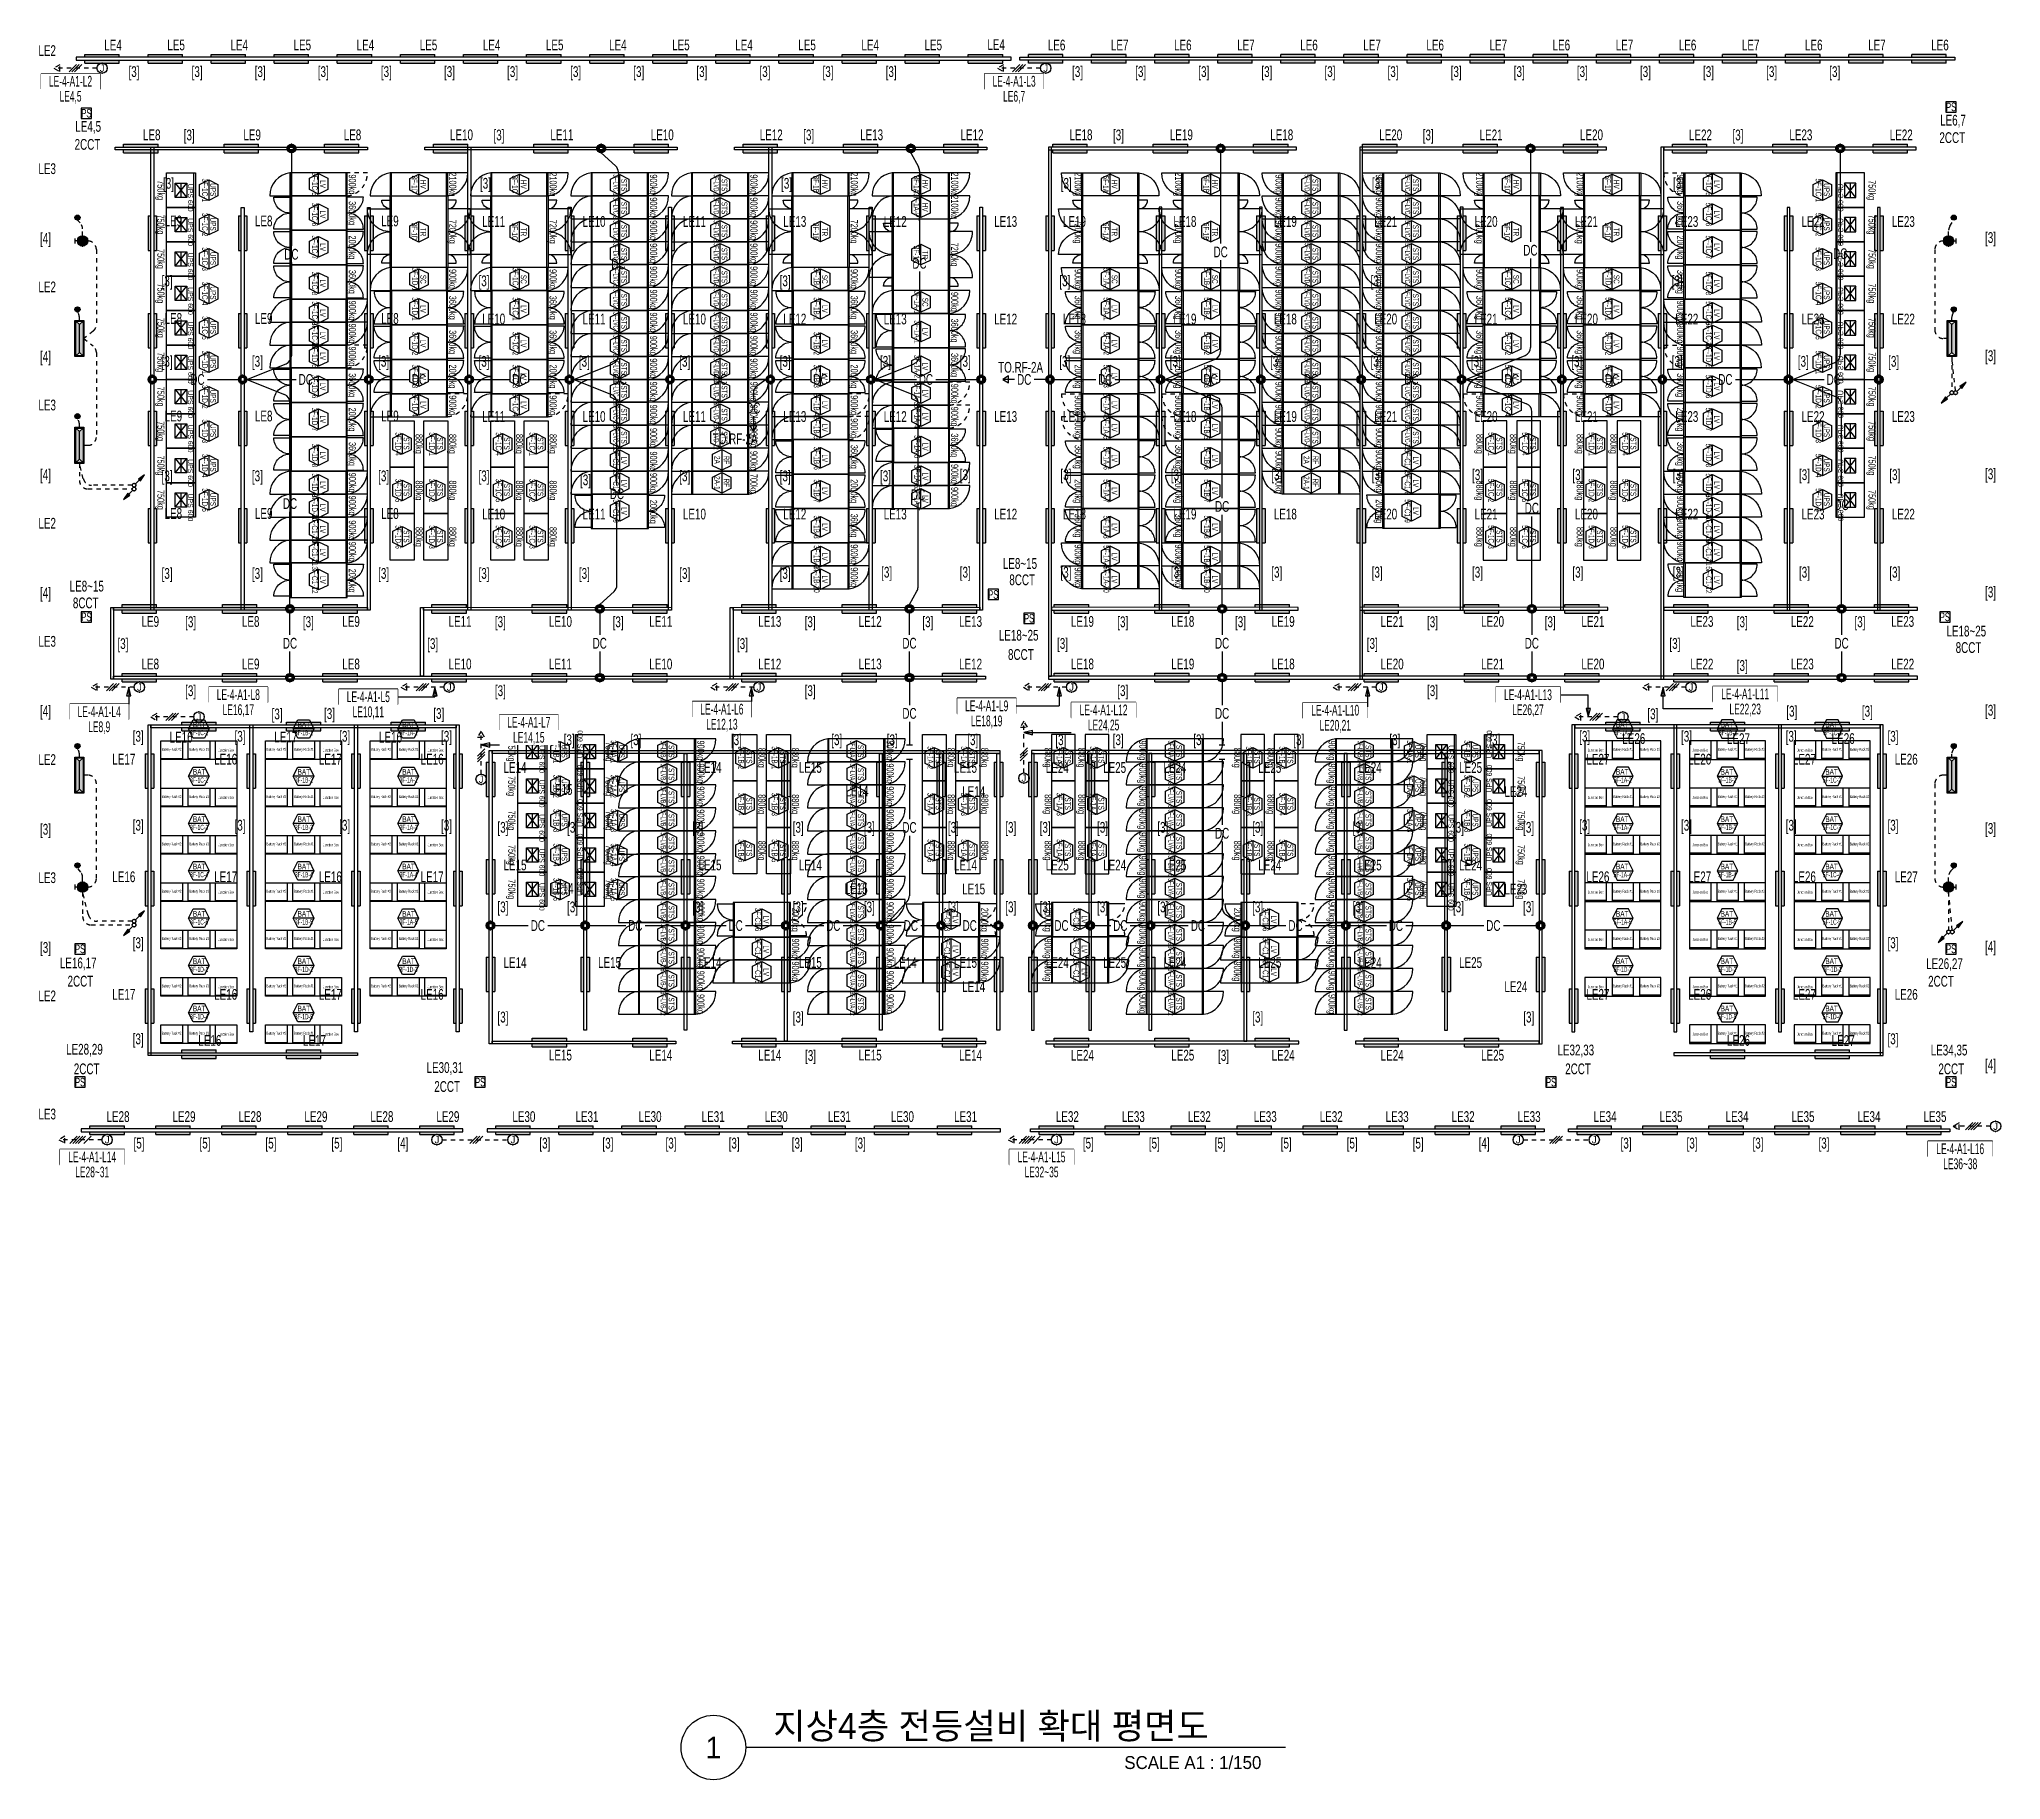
# Model space of a CAD drawing. Header units: millimetres. Extents: x 86947 to 500447, y -530175 to 1059536.
# Drawn here: x 275407 to 343800, y 360825 to 421509 of the extents above; entities that cross this region are included whole.
import ezdxf
from ezdxf.enums import TextEntityAlignment as Align

# ---------------------------------------------------------------- set-up
doc = ezdxf.new("R2010")
doc.units = ezdxf.units.MM
doc.header["$LTSCALE"] = 150
doc.set_wipeout_variables(frame=1)
doc.linetypes.add('D1', pattern=[3, 1, -1, 1])
for name, color, linetype in [('------01 Distribution Panel', 3, 'Continuous'), ('------03 Lighting Fixture', 3, 'Continuous'), ('------04 Lighting Switch', 2, 'Continuous'), ('------04 Number of Strands (가닥수)', 1, 'Continuous'), ('-----20 General Symbol', 3, 'Continuous'), ('-----23 Concealed or Exposed Wire', 4, 'D1'), ('-----25 Emergency Lighting Embeded Wire in Ceiling or Wall', 1, 'Continuous'), ('-----28 Race Way', 1, 'Continuous'), ('-----29 Indicator', 1, 'Continuous'), ('-----33 Equipment', 5, 'Continuous'), ('-----36 Dimension', 1, 'Continuous'), ('-----41 Drawing Title', 2, 'Continuous')]:
    doc.layers.add(name, color=color, linetype=linetype)
doc.styles.add('ELEC', font='Dotum.ttf')

msp = doc.modelspace()

# ---------------------------------------------------------------- texts
at = {"layer": '------04 Lighting Switch', "style": 'ELEC', "width": 0.7}
for s, p in [('LE2', (275684, 421116)), ('LE4', (277980, 421307)), ('LE5', (280180, 421307)), ('LE4', (282380, 421307)), ('LE5', (284580, 421307)), ('LE4', (286780, 421307)), ('LE5', (288980, 421307)), ('LE4', (291180, 421307)), ('LE5', (293380, 421307)), ('LE4', (295580, 421307)), ('LE5', (297780, 421307)), ('LE4', (299980, 421307)), ('LE5', (302180, 421307)), ('LE4', (304380, 421307)), ('LE5', (306580, 421307)), ('LE4', (308771, 421321)), ('LE6', (310880, 421307)), ('LE7', (313080, 421307)), ('LE6', (315280, 421307)), ('LE7', (317480, 421307)), ('LE6', (319680, 421307)), ('LE7', (321880, 421307)), ('LE6', (324080, 421307)), ('LE7', (326280, 421307)), ('LE6', (328480, 421307)), ('LE7', (330680, 421307)), ('LE6', (332880, 421307)), ('LE7', (335080, 421307)), ('LE6', (337280, 421307)), ('LE7', (339480, 421307)), ('LE6', (341680, 421307)), ('LE4,5', (277114, 418434, 0)), ('LE6,7', (342134, 418654)), ('2CCT', (277089, 417843, 0)), ('LE8', (279330, 418176)), ('LE9', (282830, 418176)), ('LE8', (286330, 418176)), ('LE10', (290130, 418176)), ('LE11', (293630, 418176)), ('LE10', (297130, 418176)), ('LE12', (300930, 418177)), ('LE13', (304430, 418177)), ('LE12', (307930, 418177)), ('LE18', (311730, 418177)), ('LE19', (315230, 418177)), ('LE18', (318730, 418177)), ('LE20', (322530, 418176)), ('LE21', (326030, 418176)), ('LE20', (329530, 418176)), ('LE22', (333330, 418176)), ('LE23', (336830, 418176)), ('LE22', (340330, 418176)), ('2CCT', (342109, 418078)), ('LE3', (275684, 416996)), ('LE9', (280084, 415173)), ('LE8', (283234, 415173)), ('LE9', (287634, 415173)), ('LE11', (291253, 415155)), ('LE10', (294752, 415155)), ('LE11', (298252, 415155)), ('LE13', (301752, 415155)), ('LE12', (305252, 415155)), ('LE13', (309103, 415155)), ('LE19', (311503, 415155)), ('LE18', (315354, 415155)), ('LE19', (318854, 415155)), ('LE21', (322354, 415155)), ('LE20', (325854, 415155)), ('LE21', (329353, 415155)), ('LE23', (332853, 415155)), ('LE22', (337254, 415155)), ('LE23', (340403, 415155)), ('LE2', (275684, 412876)), ('LE8', (280084, 411773)), ('LE9', (283234, 411773)), ('LE8', (287634, 411773)), ('LE10', (291253, 411755)), ('LE11', (294752, 411755)), ('LE10', (298252, 411755)), ('LE12', (301752, 411755)), ('LE13', (305252, 411755)), ('LE12', (309103, 411755)), ('LE18', (311503, 411755)), ('LE19', (315354, 411755)), ('LE18', (318854, 411755)), ('LE20', (322354, 411755)), ('LE21', (325854, 411755)), ('LE20', (329353, 411755)), ('LE22', (332853, 411755)), ('LE23', (337254, 411755)), ('LE22', (340403, 411755)), ('LE3', (275684, 408756)), ('LE9', (280084, 408373)), ('LE8', (283234, 408373)), ('LE9', (287634, 408373)), ('LE11', (291253, 408355)), ('LE10', (294752, 408355)), ('LE11', (298252, 408355)), ('LE13', (301752, 408355)), ('LE12', (305252, 408355)), ('LE13', (309103, 408355)), ('LE19', (311503, 408355)), ('LE18', (315354, 408355)), ('LE19', (318854, 408355)), ('LE21', (322354, 408355)), ('LE20', (325854, 408355)), ('LE21', (329353, 408355)), ('LE23', (332853, 408355)), ('LE22', (337254, 408355)), ('LE23', (340403, 408355)), ('LE8', (280084, 404973)), ('LE9', (283234, 404973)), ('LE8', (287634, 404973)), ('LE10', (291253, 404955)), ('LE11', (294752, 404955)), ('LE10', (298252, 404955)), ('LE12', (301752, 404955)), ('LE13', (305252, 404955)), ('LE12', (309103, 404955)), ('LE18', (311503, 404955)), ('LE19', (315354, 404955)), ('LE18', (318854, 404955)), ('LE20', (322354, 404955)), ('LE21', (325854, 404955)), ('LE20', (329353, 404955)), ('LE22', (332853, 404955)), ('LE23', (337254, 404955)), ('LE22', (340403, 404955)), ('LE2', (275684, 404636)), ('LE8~15', (309602, 403230)), ('8CCT', (309680, 402662)), ('LE8~15', (277065, 402441)), ('8CCT', (277028, 401856)), ('LE9', (279280, 401210)), ('LE8', (282780, 401210)), ('LE9', (286280, 401210)), ('LE11', (290080, 401210)), ('LE10', (293580, 401210)), ('LE11', (297080, 401210)), ('LE13', (300880, 401211)), ('LE12', (304380, 401211)), ('LE13', (307880, 401211)), ('LE18~25', (309557, 400729, 0)), ('LE19', (311780, 401211)), ('LE18', (315280, 401211)), ('LE19', (318780, 401211)), ('LE21', (322580, 401210)), ('LE20', (326080, 401210)), ('LE21', (329580, 401210)), ('LE23', (333380, 401210)), ('LE22', (336880, 401210)), ('LE23', (340380, 401210)), ('LE18~25', (342598, 400874)), ('LE3', (275684, 400516)), ('8CCT', (309634, 400057, 0)), ('8CCT', (342676, 400299)), ('LE8', (279280, 399727)), ('LE9', (282780, 399727)), ('LE8', (286280, 399727)), ('LE10', (290080, 399727)), ('LE11', (293580, 399727)), ('LE10', (297080, 399727)), ('LE12', (300880, 399728)), ('LE13', (304380, 399728)), ('LE12', (307880, 399728)), ('LE18', (311780, 399728)), ('LE19', (315280, 399728)), ('LE18', (318780, 399728)), ('LE20', (322580, 399727)), ('LE21', (326080, 399727)), ('LE20', (329580, 399727)), ('LE22', (333380, 399727)), ('LE23', (336880, 399727)), ('LE22', (340380, 399727)), ('LE16', (280355, 397177)), ('LE17', (284005, 397177)), ('LE16', (287655, 397177)), ('LE26', (331005, 397127)), ('LE27', (334655, 397127)), ('LE26', (338305, 397127)), ('LE2', (275684, 396396)), ('LE17', (278357, 396408)), ('LE16', (281907, 396408)), ('LE17', (285557, 396408)), ('LE16', (289107, 396408)), ('LE14', (291997, 396117)), ('LE14', (298794, 396117)), ('LE15', (302293, 396117)), ('LE15', (307703, 396117)), ('LE24', (310903, 396117)), ('LE25', (312903, 396117)), ('LE24', (315004, 396117)), ('LE25', (318314, 396117)), ('LE24', (321813, 396117)), ('LE25', (325314, 396117)), ('LE27', (329753, 396408)), ('LE26', (333303, 396408)), ('LE27', (336953, 396408)), ('LE26', (340503, 396408)), ('LE15', (293600, 395349)), ('LE14', (303920, 395298)), ('LE14', (307987, 395279)), ('LE24', (326893, 395279)), ('LE15', (291997, 392717)), ('LE15', (298794, 392717)), ('LE14', (302293, 392717)), ('LE14', (307703, 392717)), ('LE25', (310903, 392717)), ('LE24', (312903, 392717)), ('LE25', (315004, 392717)), ('LE24', (318314, 392717)), ('LE25', (321813, 392717)), ('LE24', (325314, 392717)), ('LE3', (275684, 392276)), ('LE16', (278357, 392308)), ('LE17', (281907, 392308)), ('LE16', (285557, 392308)), ('LE17', (289107, 392308)), ('LE14', (293642, 391904)), ('LE15', (303892, 391891)), ('LE15', (307987, 391879)), ('LE23', (326893, 391879)), ('LE26', (329753, 392308)), ('LE27', (333303, 392308)), ('LE26', (336953, 392308)), ('LE27', (340503, 392308)), ('LE16,17', (276766, 389273)), ('LE14', (291997, 389317)), ('LE15', (295293, 389317)), ('LE14', (298794, 389317)), ('LE15', (302293, 389317)), ('LE14', (305602, 389317)), ('LE15', (307703, 389317)), ('LE24', (310903, 389317)), ('LE25', (312903, 389317)), ('LE24', (315004, 389317)), ('LE25', (318314, 389317)), ('LE24', (321813, 389317)), ('LE25', (325314, 389317)), ('LE26,27', (341838, 389247, 0)), ('2CCT', (276843, 388668)), ('LE14', (307987, 388479)), ('LE24', (326893, 388479)), ('2CCT', (341716, 388666, 0)), ('LE2', (275684, 388156)), ('LE17', (278357, 388208)), ('LE16', (281907, 388208)), ('LE17', (285557, 388208)), ('LE16', (289107, 388208)), ('LE27', (329753, 388208)), ('LE26', (333303, 388208)), ('LE27', (336953, 388208)), ('LE26', (340503, 388208)), ('LE28,29', (276983, 386262)), ('LE16', (281355, 386602)), ('LE17', (285005, 386602)), ('LE32,33', (328983, 386236)), ('LE26', (334655, 386602)), ('LE27', (338305, 386602)), ('LE34,35', (341997, 386233)), ('2CCT', (277061, 385611)), ('LE30,31', (289552, 385623)), ('LE15', (293580, 386088)), ('LE14', (297080, 386088)), ('LE14', (300880, 386089)), ('LE15', (304380, 386089)), ('LE14', (307880, 386089)), ('LE24', (311780, 386089)), ('LE25', (315280, 386089)), ('LE24', (318780, 386089)), ('LE24', (322580, 386088)), ('LE25', (326080, 386088)), ('2CCT', (329061, 385611)), ('2CCT', (342074, 385611)), ('2CCT', (289630, 384996)), ('LE3', (275684, 384036)), ('LE28', (278155, 383947)), ('LE29', (280455, 383947)), ('LE28', (282755, 383947)), ('LE29', (285055, 383947)), ('LE28', (287355, 383947)), ('LE29', (289655, 383947)), ('LE30', (292305, 383947)), ('LE31', (294505, 383947)), ('LE30', (296705, 383947)), ('LE31', (298905, 383947)), ('LE30', (301105, 383947)), ('LE31', (303305, 383947)), ('LE30', (305505, 383947)), ('LE31', (307705, 383947)), ('LE32', (311255, 383947)), ('LE33', (313555, 383947)), ('LE32', (315855, 383947)), ('LE33', (318155, 383947)), ('LE32', (320455, 383947)), ('LE33', (322755, 383947)), ('LE32', (325055, 383947)), ('LE33', (327355, 383947)), ('LE34', (330005, 383947)), ('LE35', (332305, 383947)), ('LE34', (334605, 383947)), ('LE35', (336905, 383947)), ('LE34', (339205, 383947)), ('LE35', (341505, 383947))]:
    msp.add_text(s, height=375, dxfattribs=at).set_placement(p, align=Align.MIDDLE)
at = {"layer": '-----25 Emergency Lighting Embeded Wire in Ceiling or Wall', "style": 'ELEC', "width": 0.7}
for s, p in [('DC', (284200, 414012)), ('DC', (295599, 413672)), ('DC', (306099, 413696)), ('DC', (316600, 414093)), ('DC', (327400, 414153)), ('DC', (338200, 414032)), ('DC', (280925, 409647)), ('DC', (284700, 409647)), ('DC', (288650, 409647)), ('DC', (292149, 409648)), ('DC', (295649, 409648)), ('DC', (299149, 409648)), ('DC', (302649, 409648)), ('DC', (306324, 409648)), ('TO.RF-2A', (309624, 410070)), ('DC', (309750, 409648)), ('DC', (312576, 409648)), ('DC', (316251, 409648)), ('DC', (319751, 409648)), ('DC', (323251, 409648)), ('DC', (326751, 409648)), ('DC', (330250, 409647)), ('DC', (334200, 409647)), ('DC', (337975, 409647)), ('DC', (300306, 408651)), ('TO.RF-2A', (299671, 407576)), ('DC', (295549, 405661)), ('DC', (306049, 405626)), ('DC', (284150, 405320)), ('DC', (316650, 405221)), ('DC', (327450, 405160)), ('DC', (338250, 405280)), ('DC', (284150, 400450)), ('DC', (294950, 400450)), ('DC', (305750, 400451)), ('DC', (316650, 400451)), ('DC', (327450, 400450)), ('DC', (338250, 400450)), ('DC', (305750, 398005)), ('DC', (316650, 398005)), ('DC', (305750, 394029)), ('DC', (316650, 393824)), ('DC', (292792, 390608)), ('DC', (296190, 390608)), ('DC', (299690, 390608)), ('DC', (303094, 390608)), ('DC', (305799, 390608)), ('DC', (307850, 390608)), ('DC', (311050, 390608)), ('DC', (313101, 390608)), ('DC', (315806, 390608)), ('DC', (319210, 390608)), ('DC', (322710, 390608)), ('DC', (326108, 390608))]:
    msp.add_text(s, height=375, dxfattribs=at).set_placement(p, align=Align.MIDDLE)
at = {"layer": '-----28 Race Way', "style": 'ELEC', "width": 0.7}
for s, p in [('[3]', (278711, 420333)), ('[3]', (280911, 420333)), ('[3]', (283111, 420333)), ('[3]', (285311, 420333)), ('[3]', (287511, 420333)), ('[3]', (289711, 420333)), ('[3]', (291911, 420333)), ('[3]', (294111, 420333)), ('[3]', (296311, 420333)), ('[3]', (298511, 420333)), ('[3]', (300711, 420333)), ('[3]', (302911, 420333)), ('[3]', (305111, 420333)), ('[3]', (311611, 420333)), ('[3]', (313811, 420333)), ('[3]', (316011, 420333)), ('[3]', (318211, 420333)), ('[3]', (320411, 420333)), ('[3]', (322611, 420333)), ('[3]', (324811, 420333)), ('[3]', (327011, 420333)), ('[3]', (329211, 420333)), ('[3]', (331411, 420333)), ('[3]', (333611, 420333)), ('[3]', (335811, 420333)), ('[3]', (338011, 420333)), ('[3]', (280637, 418123)), ('[3]', (291437, 418123)), ('[3]', (302237, 418124)), ('[3]', (313037, 418124)), ('[3]', (323837, 418123)), ('[3]', (334637, 418123)), ('[3]', (279915, 416439)), ('[3]', (290965, 416439)), ('[3]', (301464, 416439)), ('[3]', (311215, 416439)), ('[3]', (322066, 416439)), ('[3]', (332565, 416439)), ('[4]', (275626, 414517)), ('[3]', (343444, 414548)), ('[3]', (279865, 413037)), ('[3]', (290915, 413037)), ('[3]', (301414, 413037)), ('[3]', (311165, 413037)), ('[3]', (322016, 413037)), ('[3]', (332515, 413037)), ('[4]', (275626, 410397)), ('[3]', (279865, 410232)), ('[3]', (283014, 410232)), ('[3]', (287415, 410232)), ('[3]', (290915, 410232)), ('[3]', (294414, 410232)), ('[3]', (297914, 410232)), ('[3]', (301414, 410232)), ('[3]', (304914, 410232)), ('[3]', (307695, 410232)), ('[3]', (311165, 410232)), ('[3]', (315016, 410232)), ('[3]', (318516, 410232)), ('[3]', (322016, 410232)), ('[3]', (325516, 410232)), ('[3]', (329015, 410232)), ('[3]', (332515, 410232)), ('[3]', (336915, 410232)), ('[3]', (340065, 410232)), ('[3]', (343444, 410428)), ('[4]', (275626, 406277)), ('[3]', (279865, 406237)), ('[3]', (283014, 406237)), ('[3]', (287415, 406237)), ('[3]', (290915, 406237)), ('[3]', (294454, 406100, 0)), ('[3]', (297914, 406237)), ('[3]', (301414, 406237)), ('[3]', (304914, 406237)), ('[3]', (307695, 406280)), ('[3]', (343444, 406308)), ('[3]', (279865, 402837)), ('[3]', (283014, 402837)), ('[3]', (287415, 402837)), ('[3]', (290915, 402837)), ('[3]', (294414, 402837)), ('[3]', (297914, 402837)), ('[3]', (301414, 402837)), ('[3]', (304954, 402880)), ('[3]', (307695, 402880)), ('[4]', (275626, 402157)), ('[3]', (343444, 402188)), ('[3]', (280686, 401149)), ('[3]', (284791, 401149)), ('[3]', (291486, 401149)), ('[3]', (295591, 401149)), ('[3]', (302286, 401150)), ('[3]', (306391, 401150)), ('[3]', (313186, 401150)), ('[3]', (317291, 401150)), ('[3]', (323986, 401149)), ('[3]', (328091, 401149)), ('[3]', (334786, 401149)), ('[3]', (338891, 401149)), ('[3]', (278326, 400390)), ('[3]', (289126, 400390)), ('[3]', (299926, 400391)), ('[3]', (311086, 400396)), ('[3]', (321886, 400395)), ('[3]', (332438, 400395)), ('[3]', (334786, 399626)), ('[3]', (280686, 398749)), ('[3]', (291486, 398749)), ('[3]', (302286, 398750)), ('[3]', (323986, 398749)), ('[4]', (275626, 398037)), ('[3]', (289338, 397954)), ('[3]', (331670, 397939)), ('[3]', (339149, 398033)), ('[3]', (343444, 398068)), ('[3]', (282408, 397159)), ('[3]', (286058, 397159)), ('[3]', (289608, 397159)), ('[3]', (329292, 397159)), ('[3]', (332842, 397159)), ('[3]', (336492, 397159)), ('[3]', (340042, 397159)), ('[3]', (296213, 397038)), ('[3]', (303213, 397038)), ('[3]', (305149, 397038)), ('[3]', (315837, 397038)), ('[3]', (322675, 397038)), ('[3]', (326156, 397038)), ('[3]', (275626, 393917)), ('[3]', (278858, 394058)), ('[3]', (282408, 394058)), ('[3]', (286058, 394058)), ('[3]', (289608, 394058)), ('[3]', (291575, 393985)), ('[3]', (294001, 393985)), ('[3]', (298371, 393985)), ('[3]', (301870, 393985)), ('[3]', (304350, 393985)), ('[3]', (307281, 393985)), ('[3]', (309281, 393985)), ('[3]', (310481, 393985)), ('[3]', (312481, 393985)), ('[3]', (314582, 393985)), ('[3]', (317891, 393985)), ('[3]', (321390, 393985)), ('[3]', (324891, 393985)), ('[3]', (327337, 393985)), ('[3]', (329292, 394058)), ('[3]', (332842, 394058)), ('[3]', (336492, 394058)), ('[3]', (340042, 394058)), ('[3]', (343444, 393948)), ('[3]', (291575, 391209)), ('[3]', (294001, 391209)), ('[3]', (298371, 391209)), ('[3]', (301870, 391209)), ('[3]', (304350, 391209)), ('[3]', (307281, 391209)), ('[3]', (309281, 391209)), ('[3]', (310481, 391209)), ('[3]', (312481, 391209)), ('[3]', (314582, 391209)), ('[3]', (317891, 391209)), ('[3]', (321390, 391209)), ('[3]', (324891, 391209)), ('[3]', (327337, 391209)), ('[3]', (275626, 389797)), ('[3]', (278858, 389958)), ('[3]', (340042, 389958)), ('[4]', (343444, 389828)), ('[3]', (291575, 387368)), ('[3]', (301870, 387368)), ('[3]', (317891, 387368)), ('[3]', (327343, 387368)), ('[3]', (278858, 386608)), ('[3]', (340042, 386610)), ('[3]', (302301, 386030)), ('[3]', (316701, 386030)), ('[4]', (343444, 385708)), ('[5]', (281186, 382973)), ('[5]', (283486, 382973)), ('[5]', (285786, 382973)), ('[4]', (288086, 382973)), ('[3]', (293036, 382973)), ('[3]', (295236, 382973)), ('[3]', (297436, 382973)), ('[3]', (299636, 382973)), ('[3]', (301836, 382973)), ('[3]', (304036, 382973)), ('[5]', (314286, 382973)), ('[5]', (316586, 382973)), ('[5]', (318886, 382973)), ('[5]', (321186, 382973)), ('[5]', (323486, 382973)), ('[4]', (325786, 382973)), ('[3]', (330736, 382973)), ('[3]', (333036, 382973)), ('[3]', (335336, 382973)), ('[3]', (337636, 382973))]:
    msp.add_text(s, height=375, dxfattribs=at).set_placement(p, align=Align.MIDDLE)
for p in [(311205, 406280), (315056, 406280), (318556, 406280), (322056, 406280), (325556, 406280), (329055, 406280), (332555, 406280), (336955, 406280), (340105, 406280), (311205, 402880), (315056, 402880), (318556, 402880), (322056, 402880), (325556, 402880), (329055, 402880), (332555, 402880), (336955, 402880), (340105, 402880)]:
    msp.add_text('[3]', height=375, rotation=359.99985, dxfattribs=at).set_placement(p, align=Align.MIDDLE)
at = {"layer": '-----41 Drawing Title', "color": 2, "style": 'ELEC'}
msp.add_text('지상4층 전등설비 확대 평면도', height=900, dxfattribs=at).set_placement((300998, 362250))
at = {"layer": '-----41 Drawing Title', "color": 7, "style": 'ELEC'}
msp.add_text('1', height=750, dxfattribs=at).set_placement((298914, 361950), align=Align.MIDDLE)
at = {"layer": '-----41 Drawing Title', "style": 'ELEC'}
msp.add_text('SCALE A1 : 1/150', height=450, dxfattribs=at).set_placement((318019, 361200), align=Align.RIGHT)

# ---------------------------------------------------------------- blocks, each defined once
blk = doc.blocks.new('A$C2e8f9a8b')
at = {"color": 0}
blk.add_line((30, 750), (30, 0), dxfattribs=at)
blk.add_lwpolyline([(650, 0), (0, 0), (0, 750), (650, 750)], close=True, dxfattribs=at)
blk = doc.blocks.new('STS-R')
blk.add_lwpolyline([(886994, -128588), (888614, -128588), (888614, -129418), (886994, -129418), (886994, -128588)])
blk = doc.blocks.new('UPS 600kV')
at = {"layer": '-----33 Equipment'}
for p, q in [((800, 850), (-402, 850)), ((-52, 199), (448, 601)), ((448, 199), (-52, 601)), ((-52, 400), (448, 400))]:
    blk.add_line(p, q, dxfattribs=at)
for points in [[(798, -100), (-402, -100), (-402, 900), (798, 900)], [(448, 601), (448, 199), (-52, 199), (-52, 601)]]:
    blk.add_lwpolyline(points, close=True, dxfattribs=at)
at = {"layer": '-----33 Equipment', "style": 'ELEC', "width": 0.85}
blk.add_text('UPS 600', height=178.2, dxfattribs=at).set_placement((-26, 731), align=Align.MIDDLE_LEFT)
blk = doc.blocks.new('전기실 장비배치')
at = {"layer": '-----33 Equipment'}
for p, q in [((109495, 498403, 0), (109495, 499203, 0)), ((111413, 498403, 0), (111413, 499203, 0)), ((112995, 498403, 0), (112995, 499203, 0)), ((114913, 498403, 0), (114913, 499203, 0)), ((116495, 498403, 0), (116495, 499203, 0)), ((118413, 498403, 0), (118413, 499203, 0)), ((119994, 498405, 0), (119994, 499205, 0)), ((121914, 498405, 0), (121914, 499205, 0)), ((123494, 498405, 0), (123494, 499205, 0)), ((125414, 498405, 0), (125414, 499205, 0)), ((126996, 498405), (126996, 499205)), ((128914, 498405), (128914, 499205)), ((130496, 498405), (130496, 499205)), ((132414, 498405), (132414, 499205)), ((137094, 498405, 0), (137094, 499205, 0)), ((139012, 498405, 0), (139012, 499205, 0)), ((140594, 498405, 0), (140594, 499205, 0)), ((142512, 498405, 0), (142512, 499205, 0)), ((144094, 498405), (144094, 499205)), ((146014, 498405), (146014, 499205)), ((147594, 498405, 0), (147594, 499205, 0)), ((149514, 498405, 0), (149514, 499205, 0)), ((151095, 498403, 0), (151095, 499203, 0)), ((153013, 498403, 0), (153013, 499203, 0)), ((154595, 498403, 0), (154595, 499203, 0)), ((156513, 498403, 0), (156513, 499203, 0)), ((158095, 498403, 0), (158095, 499203, 0)), ((160013, 498403, 0), (160013, 499203, 0)), ((109493, 498403, 0), (109493, 497203, 0)), ((111411, 498403, 0), (111411, 497203, 0)), ((112995, 495903, 0), (112995, 498403, 0)), ((114909, 495903, 0), (114909, 498403, 0)), ((116495, 495903, 0), (116495, 498403, 0)), ((118409, 495903, 0), (118409, 498403, 0)), ((119994, 497605, 0), (119994, 498405, 0)), ((121914, 497605, 0), (121914, 498405, 0)), ((123494, 497605, 0), (123494, 498405, 0)), ((125414, 497605, 0), (125414, 498405, 0)), ((126996, 495905), (126996, 498405)), ((128910, 495905), (128910, 498405)), ((130496, 497605), (130496, 498405)), ((132414, 497605), (132414, 498405)), ((137098, 495905, 0), (137098, 498405, 0)), ((139012, 495905, 0), (139012, 498405, 0)), ((140598, 495905, 0), (140598, 498405, 0)), ((142512, 495905, 0), (142512, 498405, 0)), ((144094, 497605), (144094, 498405)), ((146014, 497605), (146014, 498405)), ((147594, 497605, 0), (147594, 498405, 0)), ((149514, 497605, 0), (149514, 498405, 0)), ((151099, 495903, 0), (151099, 498403, 0)), ((153013, 495903, 0), (153013, 498403, 0)), ((154599, 495903, 0), (154599, 498403, 0)), ((156513, 495903, 0), (156513, 498403, 0)), ((158097, 498403, 0), (158097, 497203, 0)), ((160015, 498403, 0), (160015, 497203, 0)), ((119994, 496805, 0), (119994, 497605, 0)), ((121914, 496805, 0), (121914, 497605, 0)), ((123494, 496805, 0), (123494, 497605, 0)), ((125414, 496805, 0), (125414, 497605, 0)), ((130496, 495105), (130496, 497605)), ((132410, 495105), (132410, 497605)), ((144094, 496805), (144094, 497605)), ((146014, 496805), (146014, 497605)), ((147594, 496805, 0), (147594, 497605, 0)), ((149514, 496805, 0), (149514, 497605, 0)), ((109493, 497203, 0), (109493, 496003, 0)), ((111411, 497203, 0), (111411, 496003, 0)), ((119994, 496005, 0), (119994, 496805, 0)), ((121914, 496005, 0), (121914, 496805, 0)), ((123494, 496005, 0), (123494, 496805, 0)), ((125414, 496005, 0), (125414, 496805, 0)), ((144094, 496005), (144094, 496805)), ((146014, 496005), (146014, 496805)), ((147594, 496005, 0), (147594, 496805, 0)), ((149514, 496005, 0), (149514, 496805, 0)), ((158097, 497203, 0), (158097, 496003, 0)), ((160015, 497203, 0), (160015, 496003, 0)), ((109493, 496003, 0), (109493, 494803, 0)), ((111411, 496003, 0), (111411, 494803, 0)), ((112993, 495103, 0), (112993, 495903, 0)), ((114913, 495103, 0), (114913, 495903, 0)), ((116493, 495103, 0), (116493, 495903, 0)), ((118413, 495103, 0), (118413, 495903, 0)), ((119994, 495205, 0), (119994, 496005, 0)), ((121914, 495205, 0), (121914, 496005, 0)), ((123494, 495205, 0), (123494, 496005, 0)), ((125414, 495205, 0), (125414, 496005, 0)), ((126994, 495105), (126994, 495905)), ((128914, 495105), (128914, 495905)), ((137094, 495105, 0), (137094, 495905, 0)), ((139014, 495105, 0), (139014, 495905, 0)), ((140594, 495105, 0), (140594, 495905, 0)), ((142514, 495105, 0), (142514, 495905, 0)), ((144094, 495205), (144094, 496005)), ((146014, 495205), (146014, 496005)), ((147594, 495205, 0), (147594, 496005, 0)), ((149514, 495205, 0), (149514, 496005, 0)), ((151095, 495103, 0), (151095, 495903, 0)), ((153015, 495103, 0), (153015, 495903, 0)), ((154595, 495103, 0), (154595, 495903, 0)), ((156515, 495103, 0), (156515, 495903, 0)), ((158097, 496003, 0), (158097, 494803, 0)), ((160015, 496003, 0), (160015, 494803, 0)), ((119994, 494405, 0), (119994, 495205, 0)), ((121914, 494405, 0), (121914, 495205, 0)), ((123494, 494405, 0), (123494, 495205, 0)), ((125414, 494405, 0), (125414, 495205, 0)), ((144094, 494405), (144094, 495205)), ((146014, 494405), (146014, 495205)), ((147594, 494405, 0), (147594, 495205, 0)), ((149514, 494405, 0), (149514, 495205, 0)), ((109494, 494003, 0), (109494, 494803, 0)), ((111414, 494003, 0), (111414, 494803, 0)), ((112992, 495103, 0), (112992, 493903, 0)), ((114910, 495103, 0), (114910, 493903, 0)), ((116492, 495103, 0), (116492, 493903, 0)), ((118410, 495103, 0), (118410, 493903, 0)), ((126993, 495105), (126993, 493905)), ((128911, 495105), (128911, 493905)), ((130494, 494305), (130494, 495105)), ((132414, 494305), (132414, 495105)), ((137097, 495105, 0), (137097, 493905, 0)), ((139015, 495105, 0), (139015, 493905, 0)), ((140597, 495105, 0), (140597, 493905, 0)), ((142515, 495105, 0), (142515, 493905, 0)), ((151098, 495103, 0), (151098, 493903, 0)), ((153016, 495103, 0), (153016, 493903, 0)), ((154598, 495103, 0), (154598, 493903, 0)), ((156516, 495103, 0), (156516, 493903, 0)), ((158094, 494003, 0), (158094, 494803, 0)), ((160014, 494003, 0), (160014, 494803, 0)), ((109494, 493203, 0), (109494, 494003, 0)), ((111414, 493203, 0), (111414, 494003, 0)), ((112992, 493903, 0), (112992, 492703, 0)), ((114910, 493903, 0), (114910, 492703, 0)), ((116492, 493903, 0), (116492, 492703, 0)), ((118410, 493903, 0), (118410, 492703, 0)), ((119994, 493605, 0), (119994, 494405, 0)), ((121914, 493605, 0), (121914, 494405, 0)), ((123494, 493605, 0), (123494, 494405, 0)), ((125414, 493605, 0), (125414, 494405, 0)), ((126993, 493905), (126993, 492705)), ((128911, 493905), (128911, 492705)), ((130493, 494305), (130493, 493105)), ((132411, 494305), (132411, 493105)), ((137097, 493905, 0), (137097, 492705, 0)), ((139015, 493905, 0), (139015, 492705, 0)), ((140597, 493905, 0), (140597, 492705, 0)), ((142515, 493905, 0), (142515, 492705, 0)), ((144094, 493605), (144094, 494405)), ((146014, 493605), (146014, 494405)), ((147594, 493605, 0), (147594, 494405, 0)), ((149514, 493605, 0), (149514, 494405, 0)), ((151098, 493903, 0), (151098, 492703, 0)), ((153016, 493903, 0), (153016, 492703, 0)), ((154598, 493903, 0), (154598, 492703, 0)), ((156516, 493903, 0), (156516, 492703, 0)), ((158094, 493203, 0), (158094, 494003, 0)), ((160014, 493203, 0), (160014, 494003, 0)), ((109495, 492403, 0), (109495, 493203, 0)), ((111413, 492403, 0), (111413, 493203, 0)), ((119994, 492805, 0), (119994, 493605, 0)), ((121914, 492805, 0), (121914, 493605, 0)), ((123494, 492805, 0), (123494, 493605, 0)), ((125414, 492805, 0), (125414, 493605, 0)), ((144094, 492805), (144094, 493605)), ((146014, 492805), (146014, 493605)), ((147594, 492805, 0), (147594, 493605, 0)), ((149514, 492805, 0), (149514, 493605, 0)), ((158095, 492403, 0), (158095, 493203, 0)), ((160013, 492403, 0), (160013, 493203, 0)), ((112992, 492703, 0), (112992, 491503, 0)), ((114910, 492703, 0), (114910, 491503, 0)), ((116492, 492703, 0), (116492, 491503, 0)), ((118410, 492703, 0), (118410, 491503, 0)), ((119994, 492005, 0), (119994, 492805, 0)), ((121914, 492005, 0), (121914, 492805, 0)), ((123494, 492005, 0), (123494, 492805, 0)), ((125414, 492005, 0), (125414, 492805, 0)), ((126993, 492705), (126993, 491505)), ((128911, 492705), (128911, 491505)), ((130493, 493105), (130493, 491905)), ((132411, 493105), (132411, 491905)), ((137097, 492705, 0), (137097, 491505, 0)), ((139015, 492705, 0), (139015, 491505, 0)), ((140597, 492705, 0), (140597, 491505, 0)), ((142515, 492705, 0), (142515, 491505, 0)), ((144093, 492005), (144093, 492805)), ((146013, 492005), (146013, 492805)), ((147593, 492005, 0), (147593, 492805, 0)), ((149513, 492005, 0), (149513, 492805, 0)), ((151098, 492703, 0), (151098, 491503, 0)), ((153016, 492703, 0), (153016, 491503, 0)), ((154598, 492703, 0), (154598, 491503, 0)), ((156516, 492703, 0), (156516, 491503, 0)), ((109493, 492403, 0), (109493, 491203, 0)), ((111411, 492403, 0), (111411, 491203, 0)), ((119994, 491205, 0), (119994, 492005, 0)), ((121914, 491205, 0), (121914, 492005, 0)), ((123494, 491205, 0), (123494, 492005, 0)), ((125414, 491205, 0), (125414, 492005, 0)), ((130495, 491105, 0), (130495, 491905, 0)), ((132413, 491105, 0), (132413, 491905, 0)), ((144093, 491205), (144093, 492005)), ((146013, 491205), (146013, 492005)), ((147593, 491205, 0), (147593, 492005, 0)), ((149513, 491205, 0), (149513, 492005, 0)), ((158097, 492403, 0), (158097, 491203, 0)), ((160015, 492403, 0), (160015, 491203, 0)), ((109493, 491203, 0), (109493, 490003, 0)), ((111411, 491203, 0), (111411, 490003, 0)), ((112994, 490703, 0), (112994, 491503, 0)), ((114912, 490703, 0), (114912, 491503, 0)), ((116494, 490703, 0), (116494, 491503, 0)), ((118412, 490703, 0), (118412, 491503, 0)), ((119994, 490405, 0), (119994, 491205, 0)), ((121914, 490405, 0), (121914, 491205, 0)), ((123494, 490405, 0), (123494, 491205, 0)), ((125414, 490405, 0), (125414, 491205, 0)), ((126995, 490705), (126995, 491505)), ((128913, 490705), (128913, 491505)), ((130495, 490305, 0), (130495, 491105, 0)), ((132413, 490305, 0), (132413, 491105, 0)), ((137095, 490705, 0), (137095, 491505, 0)), ((139013, 490705, 0), (139013, 491505, 0)), ((140595, 490705, 0), (140595, 491505, 0)), ((142513, 490705, 0), (142513, 491505, 0)), ((144093, 490405), (144093, 491205)), ((146013, 490405), (146013, 491205)), ((147593, 490405, 0), (147593, 491205, 0)), ((149513, 490405, 0), (149513, 491205, 0)), ((151096, 490703, 0), (151096, 491503, 0)), ((153014, 490703, 0), (153014, 491503, 0)), ((154596, 490703, 0), (154596, 491503, 0)), ((156514, 490703, 0), (156514, 491503, 0)), ((158097, 491203, 0), (158097, 490003, 0)), ((160015, 491203, 0), (160015, 490003, 0)), ((119994, 489605, 0), (119994, 490405, 0)), ((121914, 489605, 0), (121914, 490405, 0)), ((123494, 489605, 0), (123494, 490405, 0)), ((125414, 489605, 0), (125414, 490405, 0)), ((126995, 489905), (126995, 490705)), ((128913, 489905), (128913, 490705)), ((137095, 489905, 0), (137095, 490705, 0)), ((139013, 489905, 0), (139013, 490705, 0)), ((140595, 489905, 0), (140595, 490705, 0)), ((142513, 489905, 0), (142513, 490705, 0)), ((144093, 489605), (144093, 490405)), ((146013, 489605), (146013, 490405)), ((147593, 489605, 0), (147593, 490405, 0)), ((149513, 489605, 0), (149513, 490405, 0)), ((109493, 490003, 0), (109493, 488803, 0)), ((111411, 490003, 0), (111411, 488803, 0)), ((126993, 489905), (126993, 488705)), ((128911, 489905), (128911, 488705)), ((130493, 490305, 0), (130493, 489105, 0)), ((132411, 490305, 0), (132411, 489105, 0)), ((137097, 489905, 0), (137097, 488705, 0)), ((139015, 489905, 0), (139015, 488705, 0)), ((140597, 489905, 0), (140597, 488705, 0)), ((142515, 489905, 0), (142515, 488705, 0)), ((158097, 490003, 0), (158097, 488803, 0)), ((160015, 490003, 0), (160015, 488803, 0)), ((119994, 488805, 0), (119994, 489605, 0)), ((121914, 488805, 0), (121914, 489605, 0)), ((123493, 489605, 0), (123493, 488805, 0)), ((125411, 489605, 0), (125411, 488805, 0)), ((130494, 488305, 0), (130494, 489105, 0)), ((132414, 488305, 0), (132414, 489105, 0)), ((144096, 489605), (144096, 488805)), ((146014, 489605), (146014, 488805)), ((147593, 488805, 0), (147593, 489605, 0)), ((149513, 488805, 0), (149513, 489605, 0)), ((109494, 488003, 0), (109494, 488803, 0)), ((111414, 488003, 0), (111414, 488803, 0)), ((119994, 488005, 0), (119994, 488805, 0)), ((121914, 488005, 0), (121914, 488805, 0)), ((123493, 488805, 0), (123493, 488005, 0)), ((125411, 488805, 0), (125411, 488005, 0)), ((126993, 488705), (126993, 487505)), ((128911, 488705), (128911, 487505)), ((137097, 488705, 0), (137097, 487505, 0)), ((139015, 488705, 0), (139015, 487505, 0)), ((140597, 488705, 0), (140597, 487505, 0)), ((142515, 488705, 0), (142515, 487505, 0)), ((144096, 488805), (144096, 488005)), ((146014, 488805), (146014, 488005)), ((147593, 488005, 0), (147593, 488805, 0)), ((149513, 488005, 0), (149513, 488805, 0)), ((158094, 488003, 0), (158094, 488803, 0)), ((160014, 488003, 0), (160014, 488803, 0)), ((109494, 487203, 0), (109494, 488003, 0)), ((111414, 487203, 0), (111414, 488003, 0)), ((119993, 488005, 0), (119993, 486805, 0)), ((121911, 488005, 0), (121911, 486805, 0)), ((130494, 487505, 0), (130494, 488305, 0)), ((132414, 487505, 0), (132414, 488305, 0)), ((147596, 488005, 0), (147596, 486805, 0)), ((149514, 488005, 0), (149514, 486805, 0)), ((158094, 487203, 0), (158094, 488003, 0)), ((160014, 487203, 0), (160014, 488003, 0)), ((109494, 486403, 0), (109494, 487203, 0)), ((111414, 486403, 0), (111414, 487203, 0)), ((126993, 487505), (126993, 486305)), ((128911, 487505), (128911, 486305)), ((137097, 487505, 0), (137097, 486305, 0)), ((139015, 487505, 0), (139015, 486305, 0)), ((140597, 487505, 0), (140597, 486305, 0)), ((142515, 487505, 0), (142515, 486305, 0)), ((158094, 486403, 0), (158094, 487203, 0)), ((160014, 486403, 0), (160014, 487203, 0)), ((109494, 485603, 0), (109494, 486403, 0)), ((111414, 485603, 0), (111414, 486403, 0)), ((126994, 485505), (126994, 486305)), ((128914, 485505), (128914, 486305)), ((137094, 485505, 0), (137094, 486305, 0)), ((139014, 485505, 0), (139014, 486305, 0)), ((140594, 485505, 0), (140594, 486305, 0)), ((142514, 485505, 0), (142514, 486305, 0)), ((158094, 485603, 0), (158094, 486403, 0)), ((160014, 485603, 0), (160014, 486403, 0)), ((109493, 485603, 0), (109493, 484403, 0)), ((111411, 485603, 0), (111411, 484403, 0)), ((158097, 485603, 0), (158097, 484403, 0)), ((160015, 485603, 0), (160015, 484403, 0)), ((126994, 484705), (126994, 485505)), ((128914, 484705), (128914, 485505)), ((137094, 484705, 0), (137094, 485505, 0)), ((139014, 484705, 0), (139014, 485505, 0)), ((140594, 484705, 0), (140594, 485505, 0)), ((142514, 484705, 0), (142514, 485505, 0)), ((121646, 478667, 0), (121646, 479467, 0)), ((123564, 478667, 0), (123564, 479467, 0)), ((128244, 478668, 0), (128244, 479468, 0)), ((130164, 478668, 0), (130164, 479468, 0)), ((139346, 478668, 0), (139346, 479468, 0)), ((141266, 478668, 0), (141266, 479468, 0)), ((145946, 478667, 0), (145946, 479467, 0)), ((147864, 478667, 0), (147864, 479467, 0)), ((121646, 477867, 0), (121646, 478667, 0)), ((123564, 477867, 0), (123564, 478667, 0)), ((128244, 477868, 0), (128244, 478668, 0)), ((130164, 477868, 0), (130164, 478668, 0)), ((139346, 477868, 0), (139346, 478668, 0)), ((141266, 477868, 0), (141266, 478668, 0)), ((145946, 477867, 0), (145946, 478667, 0)), ((147864, 477867, 0), (147864, 478667, 0)), ((121646, 477067, 0), (121646, 477867, 0)), ((123564, 477067, 0), (123564, 477867, 0)), ((128244, 477068, 0), (128244, 477868, 0)), ((130164, 477068, 0), (130164, 477868, 0)), ((139346, 477068, 0), (139346, 477868, 0)), ((141266, 477068, 0), (141266, 477868, 0)), ((145946, 477067, 0), (145946, 477867, 0)), ((147864, 477067, 0), (147864, 477867, 0)), ((121646, 476267, 0), (121646, 477067, 0)), ((123564, 476267, 0), (123564, 477067, 0)), ((128244, 476268, 0), (128244, 477068, 0)), ((130164, 476268, 0), (130164, 477068, 0)), ((139346, 476268, 0), (139346, 477068, 0)), ((141266, 476268, 0), (141266, 477068, 0)), ((145946, 476267, 0), (145946, 477067, 0)), ((147864, 476267, 0), (147864, 477067, 0)), ((121646, 475467, 0), (121646, 476267, 0)), ((123564, 475467, 0), (123564, 476267, 0)), ((128244, 475468, 0), (128244, 476268, 0)), ((130164, 475468, 0), (130164, 476268, 0)), ((139346, 475468, 0), (139346, 476268, 0)), ((141266, 475468, 0), (141266, 476268, 0)), ((145946, 475467, 0), (145946, 476267, 0)), ((147864, 475467, 0), (147864, 476267, 0)), ((121646, 474667, 0), (121646, 475467, 0)), ((123564, 474667, 0), (123564, 475467, 0)), ((128244, 474668, 0), (128244, 475468, 0)), ((130164, 474668, 0), (130164, 475468, 0)), ((139346, 474668, 0), (139346, 475468, 0)), ((141266, 474668, 0), (141266, 475468, 0)), ((145946, 474667, 0), (145946, 475467, 0)), ((147864, 474667, 0), (147864, 475467, 0)), ((121646, 473867, 0), (121646, 474667, 0)), ((123564, 473867, 0), (123564, 474667, 0)), ((128244, 473868, 0), (128244, 474668, 0)), ((130164, 473868, 0), (130164, 474668, 0)), ((139346, 473868, 0), (139346, 474668, 0)), ((141266, 473868, 0), (141266, 474668, 0)), ((145946, 473867, 0), (145946, 474667, 0)), ((147864, 473867, 0), (147864, 474667, 0)), ((121646, 473067, 0), (121646, 473867, 0)), ((123564, 473067, 0), (123564, 473867, 0)), ((124344, 473723, 0), (124904, 473723, 0)), ((124944, 473763, 0), (124944, 472563, 0)), ((126862, 473763, 0), (126862, 472563, 0)), ((128244, 473068, 0), (128244, 473868, 0)), ((130164, 473068, 0), (130164, 473868, 0)), ((130944, 473724, 0), (131504, 473724, 0)), ((131544, 473764, 0), (131544, 472564, 0)), ((133462, 473764, 0), (133462, 472564, 0)), ((134064, 473724, 0), (133504, 473724, 0)), ((135444, 473724, 0), (136004, 473724, 0)), ((136044, 473764, 0), (136044, 472564, 0)), ((137962, 473764, 0), (137962, 472564, 0)), ((138564, 473724, 0), (138004, 473724, 0)), ((139346, 473068, 0), (139346, 473868, 0)), ((141266, 473068, 0), (141266, 473868, 0)), ((142044, 473723, 0), (142604, 473723, 0)), ((142644, 473763, 0), (142644, 472563, 0)), ((144562, 473763, 0), (144562, 472563, 0)), ((145946, 473067, 0), (145946, 473867, 0)), ((147864, 473067, 0), (147864, 473867, 0)), ((121646, 472267, 0), (121646, 473067, 0)), ((123564, 472267, 0), (123564, 473067, 0)), ((124344, 472603, 0), (124904, 472603, 0)), ((127464, 472603, 0), (126904, 472603, 0)), ((128244, 472268, 0), (128244, 473068, 0)), ((130164, 472268, 0), (130164, 473068, 0)), ((130944, 472604, 0), (131504, 472604, 0)), ((134064, 472604, 0), (133504, 472604, 0)), ((135444, 472604, 0), (136004, 472604, 0)), ((138564, 472604, 0), (138004, 472604, 0)), ((139346, 472268, 0), (139346, 473068, 0)), ((141266, 472268, 0), (141266, 473068, 0)), ((142044, 472603, 0), (142604, 472603, 0)), ((145164, 472603, 0), (144604, 472603, 0)), ((145946, 472267, 0), (145946, 473067, 0)), ((147864, 472267, 0), (147864, 473067, 0)), ((121646, 471467, 0), (121646, 472267, 0)), ((123564, 471467, 0), (123564, 472267, 0)), ((124945, 471763, 0), (124945, 472563, 0)), ((126865, 471763, 0), (126865, 472563, 0)), ((127605, 472563, 0), (126905, 472563, 0)), ((128244, 471468, 0), (128244, 472268, 0)), ((130164, 471468, 0), (130164, 472268, 0)), ((131545, 471764, 0), (131545, 472564, 0)), ((133465, 471764, 0), (133465, 472564, 0)), ((134205, 472564, 0), (133505, 472564, 0)), ((136045, 471764, 0), (136045, 472564, 0)), ((137965, 471764, 0), (137965, 472564, 0)), ((138705, 472564, 0), (138005, 472564, 0)), ((139346, 471468, 0), (139346, 472268, 0)), ((141266, 471468, 0), (141266, 472268, 0)), ((142645, 471763, 0), (142645, 472563, 0)), ((144565, 471763, 0), (144565, 472563, 0)), ((145305, 472563, 0), (144605, 472563, 0)), ((145946, 471467, 0), (145946, 472267, 0)), ((147864, 471467, 0), (147864, 472267, 0)), ((121646, 470667, 0), (121646, 471467, 0)), ((123564, 470667, 0), (123564, 471467, 0)), ((124203, 471763, 0), (124903, 471763, 0)), ((124945, 470963, 0), (124945, 471763, 0)), ((126865, 470963, 0), (126865, 471763, 0)), ((127605, 471763, 0), (126905, 471763, 0)), ((128244, 470668, 0), (128244, 471468, 0)), ((130164, 470668, 0), (130164, 471468, 0)), ((130803, 471764, 0), (131503, 471764, 0)), ((131545, 470964, 0), (131545, 471764, 0)), ((133465, 470964, 0), (133465, 471764, 0)), ((134205, 471764, 0), (133505, 471764, 0)), ((135303, 471764, 0), (136003, 471764, 0)), ((136045, 470964, 0), (136045, 471764, 0)), ((137965, 470964, 0), (137965, 471764, 0)), ((138705, 471764, 0), (138005, 471764, 0)), ((139346, 470668, 0), (139346, 471468, 0)), ((141266, 470668, 0), (141266, 471468, 0)), ((141903, 471763, 0), (142603, 471763, 0)), ((142645, 470963, 0), (142645, 471763, 0)), ((144565, 470963, 0), (144565, 471763, 0)), ((145305, 471763, 0), (144605, 471763, 0)), ((145946, 470667, 0), (145946, 471467, 0)), ((147864, 470667, 0), (147864, 471467, 0)), ((121646, 469867, 0), (121646, 470667, 0)), ((123564, 469867, 0), (123564, 470667, 0)), ((124203, 470963, 0), (124903, 470963, 0)), ((128244, 469868, 0), (128244, 470668, 0)), ((130164, 469868, 0), (130164, 470668, 0)), ((130803, 470964, 0), (131503, 470964, 0)), ((135303, 470964, 0), (136003, 470964, 0)), ((139346, 469868, 0), (139346, 470668, 0)), ((141266, 469868, 0), (141266, 470668, 0)), ((141903, 470963, 0), (142603, 470963, 0)), ((145946, 469867, 0), (145946, 470667, 0)), ((147864, 469867, 0), (147864, 470667, 0))]:
    blk.add_line(p, q, dxfattribs=at)
at = {"layer": '-----33 Equipment', "linetype": 'D1'}
for p, q in [((127464, 473723, 0), (126904, 473723, 0)), ((145164, 473723, 0), (144604, 473723, 0))]:
    blk.add_line(p, q, dxfattribs=at)
at = {"layer": '-----33 Equipment', "elevation": 0}
for points in [[(106624, 498962), (106624, 498242), (106304, 498401), (106304, 498802), (106624, 498962), (106944, 498802), (106944, 498401), (106624, 498242)], [(110453, 498462), (110453, 499182), (110773, 499022), (110773, 498621), (110453, 498462), (110133, 498621), (110133, 499022), (110453, 499182)], [(113951, 498443), (113951, 499163), (114271, 499004), (114271, 498603), (113951, 498443), (113631, 498603), (113631, 499004), (113951, 499163)], [(117451, 498443), (117451, 499163), (117771, 499004), (117771, 498603), (117451, 498443), (117131, 498603), (117131, 499004), (117451, 499163)], [(120953, 498427), (120953, 499147), (121273, 498987), (121273, 498586), (120953, 498427), (120633, 498586), (120633, 498987), (120953, 499147)], [(124453, 498427), (124453, 499147), (124773, 498987), (124773, 498586), (124453, 498427), (124133, 498586), (124133, 498987), (124453, 499147)], [(131454, 498445), (131454, 499165), (131774, 499005), (131774, 498605), (131454, 498445), (131134, 498605), (131134, 499005), (131454, 499165)], [(138054, 498445), (138054, 499165), (137734, 499005), (137734, 498605), (138054, 498445), (138374, 498605), (138374, 499005), (138054, 499165)], [(141556, 498445), (141556, 499165), (141236, 499005), (141236, 498605), (141556, 498445), (141876, 498605), (141876, 499005), (141556, 499165)], [(145055, 498427), (145055, 499147), (145375, 498987), (145375, 498586), (145055, 498427), (144735, 498586), (144735, 498987), (145055, 499147)], [(148555, 498427), (148555, 499147), (148875, 498987), (148875, 498586), (148555, 498427), (148235, 498586), (148235, 498987), (148555, 499147)], [(152055, 498443), (152055, 499163), (152375, 499004), (152375, 498603), (152055, 498443), (151735, 498603), (151735, 499004), (152055, 499163)], [(155557, 498443), (155557, 499163), (155877, 499004), (155877, 498603), (155557, 498443), (155237, 498603), (155237, 499004), (155557, 499163)], [(159055, 498462), (159055, 499182), (159375, 499022), (159375, 498621), (159055, 498462), (158735, 498621), (158735, 499022), (159055, 499182)], [(162884, 498962), (162884, 498242), (162564, 498401), (162564, 498802), (162884, 498962), (163204, 498802), (163204, 498401), (162884, 498242)], [(110453, 497403), (110453, 498123), (110773, 497963), (110773, 497562), (110453, 497403), (110133, 497562), (110133, 497963), (110453, 498123)], [(120953, 497627), (120953, 498347), (121273, 498187), (121273, 497786), (120953, 497627), (120633, 497786), (120633, 498187), (120953, 498347)], [(124453, 497627), (124453, 498347), (124773, 498187), (124773, 497786), (124453, 497627), (124133, 497786), (124133, 498187), (124453, 498347)], [(131454, 497645), (131454, 498365), (131774, 498205), (131774, 497805), (131454, 497645), (131134, 497805), (131134, 498205), (131454, 498365)], [(145055, 497627), (145055, 498347), (145375, 498187), (145375, 497786), (145055, 497627), (144735, 497786), (144735, 498187), (145055, 498347)], [(148555, 497627), (148555, 498347), (148875, 498187), (148875, 497786), (148555, 497627), (148235, 497786), (148235, 498187), (148555, 498347)], [(159055, 497403), (159055, 498123), (159375, 497963), (159375, 497562), (159055, 497403), (158735, 497562), (158735, 497963), (159055, 498123)], [(106624, 497762), (106624, 497042), (106304, 497201), (106304, 497602), (106624, 497762), (106944, 497602), (106944, 497201), (106624, 497042)], [(113951, 496793), (113951, 497513), (114271, 497354), (114271, 496953), (113951, 496793), (113631, 496953), (113631, 497354), (113951, 497513)], [(117451, 496793), (117451, 497513), (117771, 497354), (117771, 496953), (117451, 496793), (117131, 496953), (117131, 497354), (117451, 497513)], [(120953, 496827), (120953, 497547), (121273, 497387), (121273, 496986), (120953, 496827), (120633, 496986), (120633, 497387), (120953, 497547)], [(124453, 496827), (124453, 497547), (124773, 497387), (124773, 496986), (124453, 496827), (124133, 496986), (124133, 497387), (124453, 497547)], [(138054, 496795), (138054, 497515), (137734, 497355), (137734, 496955), (138054, 496795), (138374, 496955), (138374, 497355), (138054, 497515)], [(141556, 496795), (141556, 497515), (141236, 497355), (141236, 496955), (141556, 496795), (141876, 496955), (141876, 497355), (141556, 497515)], [(145055, 496827), (145055, 497547), (145375, 497387), (145375, 496986), (145055, 496827), (144735, 496986), (144735, 497387), (145055, 497547)], [(148555, 496827), (148555, 497547), (148875, 497387), (148875, 496986), (148555, 496827), (148235, 496986), (148235, 497387), (148555, 497547)], [(152055, 496793), (152055, 497513), (152375, 497354), (152375, 496953), (152055, 496793), (151735, 496953), (151735, 497354), (152055, 497513)], [(155557, 496793), (155557, 497513), (155877, 497354), (155877, 496953), (155557, 496793), (155237, 496953), (155237, 497354), (155557, 497513)], [(162884, 497762), (162884, 497042), (162564, 497201), (162564, 497602), (162884, 497762), (163204, 497602), (163204, 497201), (162884, 497042)], [(106624, 496562), (106624, 495842), (106304, 496001), (106304, 496402), (106624, 496562), (106944, 496402), (106944, 496001), (106624, 495842)], [(110453, 496262), (110453, 496982), (110773, 496822), (110773, 496421), (110453, 496262), (110133, 496421), (110133, 496822), (110453, 496982)], [(120953, 496027), (120953, 496747), (121273, 496587), (121273, 496186), (120953, 496027), (120633, 496186), (120633, 496587), (120953, 496747)], [(122752, 496805), (123452, 496805)], [(124453, 496027), (124453, 496747), (124773, 496587), (124773, 496186), (124453, 496027), (124133, 496186), (124133, 496587), (124453, 496747)], [(131454, 495995), (131454, 496715), (131774, 496555), (131774, 496155), (131454, 495995), (131134, 496155), (131134, 496555), (131454, 496715)], [(145055, 496027), (145055, 496747), (145375, 496587), (145375, 496186), (145055, 496027), (144735, 496186), (144735, 496587), (145055, 496747)], [(146756, 496805), (146056, 496805)], [(148555, 496027), (148555, 496747), (148875, 496587), (148875, 496186), (148555, 496027), (148235, 496186), (148235, 496587), (148555, 496747)], [(159055, 496262), (159055, 496982), (159375, 496822), (159375, 496421), (159055, 496262), (158735, 496421), (158735, 496822), (159055, 496982)], [(162884, 496562), (162884, 495842), (162564, 496001), (162564, 496402), (162884, 496562), (163204, 496402), (163204, 496001), (162884, 495842)], [(113951, 495142), (113951, 495862), (114271, 495703), (114271, 495302), (113951, 495142), (113631, 495302), (113631, 495703), (113951, 495862)], [(117451, 495142), (117451, 495862), (117771, 495703), (117771, 495302), (117451, 495142), (117131, 495302), (117131, 495703), (117451, 495862)], [(120953, 495227), (120953, 495947), (121273, 495787), (121273, 495386), (120953, 495227), (120633, 495386), (120633, 495787), (120953, 495947)], [(124453, 495227), (124453, 495947), (124773, 495787), (124773, 495386), (124453, 495227), (124133, 495386), (124133, 495787), (124453, 495947)], [(138054, 495144), (138054, 495864), (137734, 495704), (137734, 495304), (138054, 495144), (138374, 495304), (138374, 495704), (138054, 495864)], [(141556, 495144), (141556, 495864), (141236, 495704), (141236, 495304), (141556, 495144), (141876, 495304), (141876, 495704), (141556, 495864)], [(145055, 495227), (145055, 495947), (145375, 495787), (145375, 495386), (145055, 495227), (144735, 495386), (144735, 495787), (145055, 495947)], [(148555, 495227), (148555, 495947), (148875, 495787), (148875, 495386), (148555, 495227), (148235, 495386), (148235, 495787), (148555, 495947)], [(152055, 495142), (152055, 495862), (152375, 495703), (152375, 495302), (152055, 495142), (151735, 495302), (151735, 495703), (152055, 495862)], [(155557, 495142), (155557, 495862), (155877, 495703), (155877, 495302), (155557, 495142), (155237, 495302), (155237, 495703), (155557, 495862)], [(106624, 495362), (106624, 494642), (106304, 494801), (106304, 495202), (106624, 495362), (106944, 495202), (106944, 494801), (106624, 494642)], [(110453, 495003), (110453, 495723), (110773, 495563), (110773, 495162), (110453, 495003), (110133, 495162), (110133, 495563), (110453, 495723)], [(159055, 495003), (159055, 495723), (159375, 495563), (159375, 495162), (159055, 495003), (158735, 495162), (158735, 495563), (159055, 495723)], [(162884, 495362), (162884, 494642), (162564, 494801), (162564, 495202), (162884, 495362), (163204, 495202), (163204, 494801), (162884, 494642)], [(110453, 493965), (110453, 494685), (110773, 494525), (110773, 494124), (110453, 493965), (110133, 494124), (110133, 494525), (110453, 494685)], [(113950, 494107), (113950, 494827), (114270, 494668), (114270, 494267), (113950, 494107), (113630, 494267), (113630, 494668), (113950, 494827)], [(117450, 494107), (117450, 494827), (117770, 494668), (117770, 494267), (117450, 494107), (117130, 494267), (117130, 494668), (117450, 494827)], [(120953, 494427), (120953, 495147), (121273, 494987), (121273, 494586), (120953, 494427), (120633, 494586), (120633, 494987), (120953, 495147)], [(124453, 494427), (124453, 495147), (124773, 494987), (124773, 494586), (124453, 494427), (124133, 494586), (124133, 494987), (124453, 495147)], [(131454, 494344), (131454, 495064), (131774, 494904), (131774, 494504), (131454, 494344), (131134, 494504), (131134, 494904), (131454, 495064)], [(138055, 494109), (138055, 494829), (137735, 494669), (137735, 494268), (138055, 494109), (138375, 494268), (138375, 494669), (138055, 494829)], [(141557, 494109), (141557, 494829), (141237, 494669), (141237, 494268), (141557, 494109), (141877, 494268), (141877, 494669), (141557, 494829)], [(145055, 494427), (145055, 495147), (145375, 494987), (145375, 494586), (145055, 494427), (144735, 494586), (144735, 494987), (145055, 495147)], [(148555, 494427), (148555, 495147), (148875, 494987), (148875, 494586), (148555, 494427), (148235, 494586), (148235, 494987), (148555, 495147)], [(152054, 494107), (152054, 494827), (152374, 494668), (152374, 494267), (152054, 494107), (151734, 494267), (151734, 494668), (152054, 494827)], [(155556, 494107), (155556, 494827), (155876, 494668), (155876, 494267), (155556, 494107), (155236, 494267), (155236, 494668), (155556, 494827)], [(159055, 493965), (159055, 494685), (159375, 494525), (159375, 494124), (159055, 493965), (158735, 494124), (158735, 494525), (159055, 494685)], [(106624, 494162), (106624, 493442), (106304, 493601), (106304, 494002), (106624, 494162), (106944, 494002), (106944, 493601), (106624, 493442)], [(110453, 493179), (110453, 493899), (110773, 493739), (110773, 493338), (110453, 493179), (110133, 493338), (110133, 493739), (110453, 493899)], [(120953, 493627), (120953, 494347), (121273, 494187), (121273, 493786), (120953, 493627), (120633, 493786), (120633, 494187), (120953, 494347)], [(124453, 493627), (124453, 494347), (124773, 494187), (124773, 493786), (124453, 493627), (124133, 493786), (124133, 494187), (124453, 494347)], [(131453, 493309), (131453, 494029), (131773, 493869), (131773, 493468), (131453, 493309), (131133, 493468), (131133, 493869), (131453, 494029)], [(145055, 493627), (145055, 494347), (145375, 494187), (145375, 493786), (145055, 493627), (144735, 493786), (144735, 494187), (145055, 494347)], [(148555, 493627), (148555, 494347), (148875, 494187), (148875, 493786), (148555, 493627), (148235, 493786), (148235, 494187), (148555, 494347)], [(159055, 493179), (159055, 493899), (159375, 493739), (159375, 493338), (159055, 493179), (158735, 493338), (158735, 493739), (159055, 493899)], [(162884, 494162), (162884, 493442), (162564, 493601), (162564, 494002), (162884, 494162), (163204, 494002), (163204, 493601), (162884, 493442)], [(110453, 492462), (110453, 493182), (110773, 493022), (110773, 492621), (110453, 492462), (110133, 492621), (110133, 493022), (110453, 493182)], [(113950, 492903), (113950, 493623), (114270, 493463), (114270, 493062), (113950, 492903), (113630, 493062), (113630, 493463), (113950, 493623)], [(117450, 492903), (117450, 493623), (117770, 493463), (117770, 493062), (117450, 492903), (117130, 493062), (117130, 493463), (117450, 493623)], [(120953, 492827), (120953, 493547), (121273, 493387), (121273, 492986), (120953, 492827), (120633, 492986), (120633, 493387), (120953, 493547)], [(124453, 492827), (124453, 493547), (124773, 493387), (124773, 492986), (124453, 492827), (124133, 492986), (124133, 493387), (124453, 493547)], [(138055, 492904), (138055, 493624), (137735, 493464), (137735, 493064), (138055, 492904), (138375, 493064), (138375, 493464), (138055, 493624)], [(141557, 492904), (141557, 493624), (141237, 493464), (141237, 493064), (141557, 492904), (141877, 493064), (141877, 493464), (141557, 493624)], [(145055, 492827), (145055, 493547), (145375, 493387), (145375, 492986), (145055, 492827), (144735, 492986), (144735, 493387), (145055, 493547)], [(148555, 492827), (148555, 493547), (148875, 493387), (148875, 492986), (148555, 492827), (148235, 492986), (148235, 493387), (148555, 493547)], [(152054, 492903), (152054, 493623), (152374, 493463), (152374, 493062), (152054, 492903), (151734, 493062), (151734, 493463), (152054, 493623)], [(155556, 492903), (155556, 493623), (155876, 493463), (155876, 493062), (155556, 492903), (155236, 493062), (155236, 493463), (155556, 493623)], [(159055, 492462), (159055, 493182), (159375, 493022), (159375, 492621), (159055, 492462), (158735, 492621), (158735, 493022), (159055, 493182)], [(106624, 492962), (106624, 492242), (106304, 492401), (106304, 492802), (106624, 492962), (106944, 492802), (106944, 492401), (106624, 492242)], [(113950, 491762), (113950, 492482), (114270, 492322), (114270, 491921), (113950, 491762), (113630, 491921), (113630, 492322), (113950, 492482)], [(117450, 491762), (117450, 492482), (117770, 492322), (117770, 491921), (117450, 491762), (117130, 491921), (117130, 492322), (117450, 492482)], [(120953, 492027), (120953, 492747), (121273, 492587), (121273, 492186), (120953, 492027), (120633, 492186), (120633, 492587), (120953, 492747)], [(124453, 492027), (124453, 492747), (124773, 492587), (124773, 492186), (124453, 492027), (124133, 492186), (124133, 492587), (124453, 492747)], [(131453, 492104), (131453, 492824), (131773, 492664), (131773, 492264), (131453, 492104), (131133, 492264), (131133, 492664), (131453, 492824)], [(138055, 491763), (138055, 492483), (137735, 492324), (137735, 491923), (138055, 491763), (138375, 491923), (138375, 492324), (138055, 492483)], [(141557, 491763), (141557, 492483), (141237, 492324), (141237, 491923), (141557, 491763), (141877, 491923), (141877, 492324), (141557, 492483)], [(145055, 492027), (145055, 492747), (145375, 492587), (145375, 492186), (145055, 492027), (144735, 492186), (144735, 492587), (145055, 492747)], [(148555, 492027), (148555, 492747), (148875, 492587), (148875, 492186), (148555, 492027), (148235, 492186), (148235, 492587), (148555, 492747)], [(152054, 491762), (152054, 492482), (152374, 492322), (152374, 491921), (152054, 491762), (151734, 491921), (151734, 492322), (152054, 492482)], [(155556, 491762), (155556, 492482), (155876, 492322), (155876, 491921), (155556, 491762), (155236, 491921), (155236, 492322), (155556, 492482)], [(162884, 492962), (162884, 492242), (162564, 492401), (162564, 492802), (162884, 492962), (163204, 492802), (163204, 492401), (162884, 492242)], [(106624, 491762), (106624, 491042), (106304, 491201), (106304, 491602), (106624, 491762), (106944, 491602), (106944, 491201), (106624, 491042)], [(110453, 491403), (110453, 492123), (110773, 491963), (110773, 491562), (110453, 491403), (110133, 491562), (110133, 491963), (110453, 492123)], [(120953, 491227), (120953, 491947), (121273, 491787), (121273, 491386), (120953, 491227), (120633, 491386), (120633, 491787), (120953, 491947)], [(124453, 491227), (124453, 491947), (124773, 491787), (124773, 491386), (124453, 491227), (124133, 491386), (124133, 491787), (124453, 491947)], [(131455, 491163), (131455, 491883), (131775, 491724), (131775, 491323), (131455, 491163), (131135, 491323), (131135, 491724), (131455, 491883)], [(145055, 491227), (145055, 491947), (145375, 491787), (145375, 491386), (145055, 491227), (144735, 491386), (144735, 491787), (145055, 491947)], [(148555, 491227), (148555, 491947), (148875, 491787), (148875, 491386), (148555, 491227), (148235, 491386), (148235, 491787), (148555, 491947)], [(159055, 491403), (159055, 492123), (159375, 491963), (159375, 491562), (159055, 491403), (158735, 491562), (158735, 491963), (159055, 492123)], [(162884, 491762), (162884, 491042), (162564, 491201), (162564, 491602), (162884, 491762), (163204, 491602), (163204, 491201), (162884, 491042)], [(113952, 490762), (113952, 491482), (114272, 491322), (114272, 490921), (113952, 490762), (113632, 490921), (113632, 491322), (113952, 491482)], [(117452, 490762), (117452, 491482), (117772, 491322), (117772, 490921), (117452, 490762), (117132, 490921), (117132, 491322), (117452, 491482)], [(120953, 490427), (120953, 491147), (121273, 490987), (121273, 490586), (120953, 490427), (120633, 490586), (120633, 490987), (120953, 491147)], [(124453, 490427), (124453, 491147), (124773, 490987), (124773, 490586), (124453, 490427), (124133, 490586), (124133, 490987), (124453, 491147)], [(131455, 490363), (131455, 491083), (131775, 490924), (131775, 490523), (131455, 490363), (131135, 490523), (131135, 490924), (131455, 491083)], [(138053, 490763), (138053, 491483), (137733, 491324), (137733, 490923), (138053, 490763), (138373, 490923), (138373, 491324), (138053, 491483)], [(141555, 490763), (141555, 491483), (141235, 491324), (141235, 490923), (141555, 490763), (141875, 490923), (141875, 491324), (141555, 491483)], [(145055, 490427), (145055, 491147), (145375, 490987), (145375, 490586), (145055, 490427), (144735, 490586), (144735, 490987), (145055, 491147)], [(148555, 490427), (148555, 491147), (148875, 490987), (148875, 490586), (148555, 490427), (148235, 490586), (148235, 490987), (148555, 491147)], [(152056, 490762), (152056, 491482), (152376, 491322), (152376, 490921), (152056, 490762), (151736, 490921), (151736, 491322), (152056, 491482)], [(155558, 490762), (155558, 491482), (155878, 491322), (155878, 490921), (155558, 490762), (155238, 490921), (155238, 491322), (155558, 491482)], [(106624, 490562), (106624, 489842), (106304, 490001), (106304, 490402), (106624, 490562), (106944, 490402), (106944, 490001), (106624, 489842)], [(110453, 490262), (110453, 490982), (110773, 490822), (110773, 490421), (110453, 490262), (110133, 490421), (110133, 490822), (110453, 490982)], [(138053, 489963), (138053, 490683), (137733, 490524), (137733, 490123), (138053, 489963), (138373, 490123), (138373, 490524), (138053, 490683)], [(141555, 489963), (141555, 490683), (141875, 490524), (141875, 490123), (141555, 489963), (141235, 490123), (141235, 490524), (141555, 490683)], [(159055, 490262), (159055, 490982), (159375, 490822), (159375, 490421), (159055, 490262), (158735, 490421), (158735, 490822), (159055, 490982)], [(162884, 490562), (162884, 489842), (162564, 490001), (162564, 490402), (162884, 490562), (163204, 490402), (163204, 490001), (162884, 489842)], [(110453, 489003), (110453, 489723), (110773, 489563), (110773, 489162), (110453, 489003), (110133, 489162), (110133, 489563), (110453, 489723)], [(113365, 490113), (113365, 489393), (113045, 489553), (113045, 489954), (113365, 490113), (113685, 489954), (113685, 489553), (113365, 489393)], [(114537, 490113), (114537, 489393), (114217, 489553), (114217, 489954), (114537, 490113), (114857, 489954), (114857, 489553), (114537, 489393)], [(116865, 490113), (116865, 489393), (116545, 489553), (116545, 489954), (116865, 490113), (117185, 489954), (117185, 489553), (116865, 489393)], [(118037, 490113), (118037, 489393), (117717, 489553), (117717, 489954), (118037, 490113), (118357, 489954), (118357, 489553), (118037, 489393)], [(120953, 489627), (120953, 490347), (121273, 490187), (121273, 489786), (120953, 489627), (120633, 489786), (120633, 490187), (120953, 490347)], [(124453, 489627), (124453, 490347), (124773, 490187), (124773, 489786), (124453, 489627), (124133, 489786), (124133, 490187), (124453, 490347)], [(131455, 489304), (131455, 490024), (131775, 489864), (131775, 489464), (131455, 489304), (131135, 489464), (131135, 489864), (131455, 490024)], [(145055, 489627), (145055, 490347), (145375, 490187), (145375, 489786), (145055, 489627), (144735, 489786), (144735, 490187), (145055, 490347)], [(148555, 489627), (148555, 490347), (148875, 490187), (148875, 489786), (148555, 489627), (148235, 489786), (148235, 490187), (148555, 490347)], [(151471, 490113), (151471, 489393), (151151, 489553), (151151, 489954), (151471, 490113), (151791, 489954), (151791, 489553), (151471, 489393)], [(152643, 490113), (152643, 489393), (152323, 489553), (152323, 489954), (152643, 490113), (152963, 489954), (152963, 489553), (152643, 489393)], [(154971, 490113), (154971, 489393), (154651, 489553), (154651, 489954), (154971, 490113), (155291, 489954), (155291, 489553), (154971, 489393)], [(156143, 490113), (156143, 489393), (155823, 489553), (155823, 489954), (156143, 490113), (156463, 489954), (156463, 489553), (156143, 489393)], [(159055, 489003), (159055, 489723), (159375, 489563), (159375, 489162), (159055, 489003), (158735, 489162), (158735, 489563), (159055, 489723)], [(106624, 489362), (106624, 488642), (106304, 488801), (106304, 489202), (106624, 489362), (106944, 489202), (106944, 488801), (106624, 488642)], [(120953, 488827), (120953, 489547), (121273, 489387), (121273, 488986), (120953, 488827), (120633, 488986), (120633, 489387), (120953, 489547)], [(124511, 489556), (124511, 488836), (124191, 488996), (124191, 489396), (124511, 489556), (124831, 489396), (124831, 488996), (124511, 488836)], [(138053, 488904), (138053, 489624), (137733, 489464), (137733, 489064), (138053, 488904), (138373, 489064), (138373, 489464), (138053, 489624)], [(141555, 488904), (141555, 489624), (141875, 489464), (141875, 489064), (141555, 488904), (141235, 489064), (141235, 489464), (141555, 489624)], [(145055, 489556), (145055, 488836), (144735, 488996), (144735, 489396), (145055, 489556), (145375, 489396), (145375, 488996), (145055, 488836)], [(148555, 488827), (148555, 489547), (148875, 489387), (148875, 488986), (148555, 488827), (148235, 488986), (148235, 489387), (148555, 489547)], [(162884, 489362), (162884, 488642), (162564, 488801), (162564, 489202), (162884, 489362), (163204, 489202), (163204, 488801), (162884, 488642)], [(110453, 487965), (110453, 488685), (110773, 488525), (110773, 488124), (110453, 487965), (110133, 488124), (110133, 488525), (110453, 488685)], [(113365, 488493), (113365, 487773), (113045, 487933), (113045, 488334), (113365, 488493), (113685, 488334), (113685, 487933), (113365, 487773)], [(114537, 488493), (114537, 487773), (114217, 487933), (114217, 488334), (114537, 488493), (114857, 488334), (114857, 487933), (114537, 487773)], [(116865, 488493), (116865, 487773), (116545, 487933), (116545, 488334), (116865, 488493), (117185, 488334), (117185, 487933), (116865, 487773)], [(118037, 488493), (118037, 487773), (117717, 487933), (117717, 488334), (118037, 488493), (118357, 488334), (118357, 487933), (118037, 487773)], [(120953, 488027), (120953, 488747), (121273, 488587), (121273, 488186), (120953, 488027), (120633, 488186), (120633, 488587), (120953, 488747)], [(124511, 488756), (124511, 488036), (124191, 488196), (124191, 488596), (124511, 488756), (124831, 488596), (124831, 488196), (124511, 488036)], [(131455, 488266), (131455, 488986), (131775, 488827), (131775, 488426), (131455, 488266), (131135, 488426), (131135, 488827), (131455, 488986)], [(138053, 487763), (138053, 488483), (137733, 488324), (137733, 487923), (138053, 487763), (138373, 487923), (138373, 488324), (138053, 488483)], [(141555, 487763), (141555, 488483), (141875, 488324), (141875, 487923), (141555, 487763), (141235, 487923), (141235, 488324), (141555, 488483)], [(145055, 488756), (145055, 488036), (144735, 488196), (144735, 488596), (145055, 488756), (145375, 488596), (145375, 488196), (145055, 488036)], [(148555, 488027), (148555, 488747), (148875, 488587), (148875, 488186), (148555, 488027), (148235, 488186), (148235, 488587), (148555, 488747)], [(151471, 488493), (151471, 487773), (151151, 487933), (151151, 488334), (151471, 488493), (151791, 488334), (151791, 487933), (151471, 487773)], [(152643, 488493), (152643, 487773), (152323, 487933), (152323, 488334), (152643, 488493), (152963, 488334), (152963, 487933), (152643, 487773)], [(154971, 488493), (154971, 487773), (154651, 487933), (154651, 488334), (154971, 488493), (155291, 488334), (155291, 487933), (154971, 487773)], [(156143, 488493), (156143, 487773), (155823, 487933), (155823, 488334), (156143, 488493), (156463, 488334), (156463, 487933), (156143, 487773)], [(159055, 487965), (159055, 488685), (159375, 488525), (159375, 488124), (159055, 487965), (158735, 488124), (158735, 488525), (159055, 488685)], [(106624, 488162), (106624, 487442), (106304, 487601), (106304, 488002), (106624, 488162), (106944, 488002), (106944, 487601), (106624, 487442)], [(110453, 487179), (110453, 487899), (110773, 487739), (110773, 487338), (110453, 487179), (110133, 487338), (110133, 487739), (110453, 487899)], [(120954, 487063), (120954, 487783), (121274, 487624), (121274, 487223), (120954, 487063), (120634, 487223), (120634, 487624), (120954, 487783)], [(131455, 487480), (131455, 488200), (131775, 488041), (131775, 487640), (131455, 487480), (131135, 487640), (131135, 488041), (131455, 488200)], [(148556, 487063), (148556, 487783), (148876, 487624), (148876, 487223), (148556, 487063), (148236, 487223), (148236, 487624), (148556, 487783)], [(159055, 487179), (159055, 487899), (159375, 487739), (159375, 487338), (159055, 487179), (158735, 487338), (158735, 487739), (159055, 487899)], [(162884, 488162), (162884, 487442), (162564, 487601), (162564, 488002), (162884, 488162), (163204, 488002), (163204, 487601), (162884, 487442)], [(110453, 486425), (110453, 487145), (110773, 486986), (110773, 486585), (110453, 486425), (110133, 486585), (110133, 486986), (110453, 487145)], [(138053, 486504), (138053, 487224), (137733, 487064), (137733, 486664), (138053, 486504), (138373, 486664), (138373, 487064), (138053, 487224)], [(141555, 486504), (141555, 487224), (141875, 487064), (141875, 486664), (141555, 486504), (141235, 486664), (141235, 487064), (141555, 487224)], [(159055, 486425), (159055, 487145), (159375, 486986), (159375, 486585), (159055, 486425), (158735, 486585), (158735, 486986), (159055, 487145)], [(110453, 485625), (110453, 486345), (110773, 486186), (110773, 485785), (110453, 485625), (110133, 485785), (110133, 486186), (110453, 486345)], [(113365, 486873), (113365, 486153), (113045, 486313), (113045, 486714), (113365, 486873), (113685, 486714), (113685, 486313), (113365, 486153)], [(114537, 486873), (114537, 486153), (114217, 486313), (114217, 486714), (114537, 486873), (114857, 486714), (114857, 486313), (114537, 486153)], [(116865, 486873), (116865, 486153), (116545, 486313), (116545, 486714), (116865, 486873), (117185, 486714), (117185, 486313), (116865, 486153)], [(118037, 486873), (118037, 486153), (117717, 486313), (117717, 486714), (118037, 486873), (118357, 486714), (118357, 486313), (118037, 486153)], [(151471, 486873), (151471, 486153), (151151, 486313), (151151, 486714), (151471, 486873), (151791, 486714), (151791, 486313), (151471, 486153)], [(152643, 486873), (152643, 486153), (152323, 486313), (152323, 486714), (152643, 486873), (152963, 486714), (152963, 486313), (152643, 486153)], [(154971, 486873), (154971, 486153), (154651, 486313), (154651, 486714), (154971, 486873), (155291, 486714), (155291, 486313), (154971, 486153)], [(156143, 486873), (156143, 486153), (155823, 486313), (155823, 486714), (156143, 486873), (156463, 486714), (156463, 486313), (156143, 486153)], [(159055, 485625), (159055, 486345), (159375, 486186), (159375, 485785), (159055, 485625), (158735, 485785), (158735, 486186), (159055, 486345)], [(138053, 485466), (138053, 486186), (137733, 486027), (137733, 485626), (138053, 485466), (138373, 485626), (138373, 486027), (138053, 486186)], [(141555, 485466), (141555, 486186), (141875, 486027), (141875, 485626), (141555, 485466), (141235, 485626), (141235, 486027), (141555, 486186)], [(110454, 484662), (110454, 485382), (110774, 485222), (110774, 484821), (110454, 484662), (110134, 484821), (110134, 485222), (110454, 485382)], [(138053, 484680), (138053, 485400), (137733, 485241), (137733, 484840), (138053, 484680), (138373, 484840), (138373, 485241), (138053, 485400)], [(141555, 484680), (141555, 485400), (141875, 485241), (141875, 484840), (141555, 484680), (141235, 484840), (141235, 485241), (141555, 485400)], [(159056, 484662), (159056, 485382), (159376, 485222), (159376, 484821), (159056, 484662), (158736, 484821), (158736, 485222), (159056, 485382)], [(106639, 479820), (105919, 479820), (106078, 480140), (106479, 480140), (106639, 479820), (106479, 479500), (106078, 479500), (105919, 479820)], [(110289, 479820), (109569, 479820), (109728, 480140), (110129, 480140), (110289, 479820), (110129, 479500), (109728, 479500), (109569, 479820)], [(113939, 479820), (113219, 479820), (113378, 480140), (113779, 480140), (113939, 479820), (113779, 479500), (113378, 479500), (113219, 479820)], [(155569, 479820), (156289, 479820), (156129, 480140), (155728, 480140), (155569, 479820), (155728, 479500), (156129, 479500), (156289, 479820)], [(159219, 479820), (159939, 479820), (159779, 480140), (159378, 480140), (159219, 479820), (159378, 479500), (159779, 479500), (159939, 479820)], [(162869, 479820), (163589, 479820), (163429, 480140), (163028, 480140), (162869, 479820), (163028, 479500), (163429, 479500), (163589, 479820)], [(104954, 472155), (104954, 479405), (107604, 479405), (107604, 472155), (104954, 472155)], [(108604, 472155), (108604, 479405), (111254, 479405), (111254, 472155), (108604, 472155)], [(112254, 472155), (112254, 479405), (114904, 479405), (114904, 472155), (112254, 472155)], [(118874, 479384), (118874, 478664), (118554, 478824), (118554, 479225), (118874, 479384), (119194, 479225), (119194, 478824), (118874, 478664)], [(120874, 479384), (120874, 478664), (120554, 478824), (120554, 479225), (120874, 479384), (121194, 479225), (121194, 478824), (120874, 478664)], [(122605, 478688), (122605, 479408), (122925, 479249), (122925, 478848), (122605, 478688), (122285, 478848), (122285, 479249), (122605, 479408)], [(125317, 479173), (125317, 478453), (124997, 478612), (124997, 479013), (125317, 479173), (125637, 479013), (125637, 478612), (125317, 478453)], [(126487, 479173), (126487, 478453), (126167, 478612), (126167, 479013), (126487, 479173), (126807, 479013), (126807, 478612), (126487, 478453)], [(129203, 478690), (129203, 479410), (129523, 479250), (129523, 478850), (129203, 478690), (128883, 478850), (128883, 479250), (129203, 479410)], [(131917, 479174), (131917, 478454), (131597, 478614), (131597, 479015), (131917, 479174), (132237, 479015), (132237, 478614), (131917, 478454)], [(133087, 479174), (133087, 478454), (132767, 478614), (132767, 479015), (133087, 479174), (133407, 479015), (133407, 478614), (133087, 478454)], [(136421, 479174), (136421, 478454), (136101, 478614), (136101, 479015), (136421, 479174), (136741, 479015), (136741, 478614), (136421, 478454)], [(137591, 479174), (137591, 478454), (137271, 478614), (137271, 479015), (137591, 479174), (137911, 479015), (137911, 478614), (137591, 478454)], [(140305, 478690), (140305, 479410), (140625, 479250), (140625, 478850), (140305, 478690), (139985, 478850), (139985, 479250), (140305, 479410)], [(143021, 479173), (143021, 478453), (142701, 478612), (142701, 479013), (143021, 479173), (143341, 479013), (143341, 478612), (143021, 478453)], [(144182, 479173), (144182, 478453), (143862, 478612), (143862, 479013), (144182, 479173), (144502, 479013), (144502, 478612), (144182, 478453)], [(146905, 478688), (146905, 479408), (147225, 479249), (147225, 478848), (146905, 478688), (146585, 478848), (146585, 479249), (146905, 479408)], [(148634, 479384), (148634, 478664), (148314, 478824), (148314, 479225), (148634, 479384), (148954, 479225), (148954, 478824), (148634, 478664)], [(150634, 479384), (150634, 478664), (150314, 478824), (150314, 479225), (150634, 479384), (150954, 479225), (150954, 478824), (150634, 478664)], [(157254, 472155), (157254, 479405), (154604, 479405), (154604, 472155), (157254, 472155)], [(160904, 472155), (160904, 479405), (158254, 479405), (158254, 472155), (160904, 472155)], [(164554, 472155), (164554, 479405), (161904, 479405), (161904, 472155), (164554, 472155)], [(106639, 478170), (105919, 478170), (106078, 478490), (106479, 478490), (106639, 478170), (106479, 477850), (106078, 477850), (105919, 478170)], [(110289, 478170), (109569, 478170), (109728, 478490), (110129, 478490), (110289, 478170), (110129, 477850), (109728, 477850), (109569, 478170)], [(113939, 478170), (113219, 478170), (113378, 478490), (113779, 478490), (113939, 478170), (113779, 477850), (113378, 477850), (113219, 478170)], [(118874, 478184), (118874, 477464), (118554, 477624), (118554, 478025), (118874, 478184), (119194, 478025), (119194, 477624), (118874, 477464)], [(120874, 478184), (120874, 477464), (120554, 477624), (120554, 478025), (120874, 478184), (121194, 478025), (121194, 477624), (120874, 477464)], [(122605, 477888), (122605, 478608), (122925, 478449), (122925, 478048), (122605, 477888), (122285, 478048), (122285, 478449), (122605, 478608)], [(129203, 477890), (129203, 478610), (129523, 478450), (129523, 478050), (129203, 477890), (128883, 478050), (128883, 478450), (129203, 478610)], [(140305, 477890), (140305, 478610), (140625, 478450), (140625, 478050), (140305, 477890), (139985, 478050), (139985, 478450), (140305, 478610)], [(146905, 477888), (146905, 478608), (147225, 478449), (147225, 478048), (146905, 477888), (146585, 478048), (146585, 478449), (146905, 478608)], [(148634, 478184), (148634, 477464), (148314, 477624), (148314, 478025), (148634, 478184), (148954, 478025), (148954, 477624), (148634, 477464)], [(150634, 478184), (150634, 477464), (150314, 477624), (150314, 478025), (150634, 478184), (150954, 478025), (150954, 477624), (150634, 477464)], [(155569, 478170), (156289, 478170), (156129, 478490), (155728, 478490), (155569, 478170), (155728, 477850), (156129, 477850), (156289, 478170)], [(159219, 478170), (159939, 478170), (159779, 478490), (159378, 478490), (159219, 478170), (159378, 477850), (159779, 477850), (159939, 478170)], [(162869, 478170), (163589, 478170), (163429, 478490), (163028, 478490), (162869, 478170), (163028, 477850), (163429, 477850), (163589, 478170)], [(122605, 477088), (122605, 477808), (122925, 477649), (122925, 477248), (122605, 477088), (122285, 477248), (122285, 477649), (122605, 477808)], [(125317, 477553), (125317, 476833), (124997, 476992), (124997, 477393), (125317, 477553), (125637, 477393), (125637, 476992), (125317, 476833)], [(126487, 477553), (126487, 476833), (126167, 476992), (126167, 477393), (126487, 477553), (126807, 477393), (126807, 476992), (126487, 476833)], [(129203, 477090), (129203, 477810), (129523, 477650), (129523, 477250), (129203, 477090), (128883, 477250), (128883, 477650), (129203, 477810)], [(131917, 477554), (131917, 476834), (131597, 476994), (131597, 477395), (131917, 477554), (132237, 477395), (132237, 476994), (131917, 476834)], [(133087, 477554), (133087, 476834), (132767, 476994), (132767, 477395), (133087, 477554), (133407, 477395), (133407, 476994), (133087, 476834)], [(136421, 477554), (136421, 476834), (136101, 476994), (136101, 477395), (136421, 477554), (136741, 477395), (136741, 476994), (136421, 476834)], [(137591, 477554), (137591, 476834), (137271, 476994), (137271, 477395), (137591, 477554), (137911, 477395), (137911, 476994), (137591, 476834)], [(140305, 477090), (140305, 477810), (140625, 477650), (140625, 477250), (140305, 477090), (139985, 477250), (139985, 477650), (140305, 477810)], [(143021, 477553), (143021, 476833), (142701, 476992), (142701, 477393), (143021, 477553), (143341, 477393), (143341, 476992), (143021, 476833)], [(144182, 477553), (144182, 476833), (143862, 476992), (143862, 477393), (144182, 477553), (144502, 477393), (144502, 476992), (144182, 476833)], [(146905, 477088), (146905, 477808), (147225, 477649), (147225, 477248), (146905, 477088), (146585, 477248), (146585, 477649), (146905, 477808)], [(106639, 476520), (105919, 476520), (106078, 476840), (106479, 476840), (106639, 476520), (106479, 476200), (106078, 476200), (105919, 476520)], [(110289, 476520), (109569, 476520), (109728, 476840), (110129, 476840), (110289, 476520), (110129, 476200), (109728, 476200), (109569, 476520)], [(113939, 476520), (113219, 476520), (113378, 476840), (113779, 476840), (113939, 476520), (113779, 476200), (113378, 476200), (113219, 476520)], [(118874, 476984), (118874, 476264), (118554, 476424), (118554, 476825), (118874, 476984), (119194, 476825), (119194, 476424), (118874, 476264)], [(120874, 476984), (120874, 476264), (120554, 476424), (120554, 476825), (120874, 476984), (121194, 476825), (121194, 476424), (120874, 476264)], [(122605, 476288), (122605, 477008), (122925, 476849), (122925, 476448), (122605, 476288), (122285, 476448), (122285, 476849), (122605, 477008)], [(129203, 476290), (129203, 477010), (129523, 476850), (129523, 476450), (129203, 476290), (128883, 476450), (128883, 476850), (129203, 477010)], [(140305, 476290), (140305, 477010), (140625, 476850), (140625, 476450), (140305, 476290), (139985, 476450), (139985, 476850), (140305, 477010)], [(146905, 476288), (146905, 477008), (147225, 476849), (147225, 476448), (146905, 476288), (146585, 476448), (146585, 476849), (146905, 477008)], [(148634, 476984), (148634, 476264), (148314, 476424), (148314, 476825), (148634, 476984), (148954, 476825), (148954, 476424), (148634, 476264)], [(150634, 476984), (150634, 476264), (150314, 476424), (150314, 476825), (150634, 476984), (150954, 476825), (150954, 476424), (150634, 476264)], [(155569, 476520), (156289, 476520), (156129, 476840), (155728, 476840), (155569, 476520), (155728, 476200), (156129, 476200), (156289, 476520)], [(159219, 476520), (159939, 476520), (159779, 476840), (159378, 476840), (159219, 476520), (159378, 476200), (159779, 476200), (159939, 476520)], [(162869, 476520), (163589, 476520), (163429, 476840), (163028, 476840), (162869, 476520), (163028, 476200), (163429, 476200), (163589, 476520)], [(122605, 475488), (122605, 476208), (122925, 476049), (122925, 475648), (122605, 475488), (122285, 475648), (122285, 476049), (122605, 476208)], [(129203, 475490), (129203, 476210), (129523, 476050), (129523, 475650), (129203, 475490), (128883, 475650), (128883, 476050), (129203, 476210)], [(140305, 475490), (140305, 476210), (140625, 476050), (140625, 475650), (140305, 475490), (139985, 475650), (139985, 476050), (140305, 476210)], [(146905, 475488), (146905, 476208), (147225, 476049), (147225, 475648), (146905, 475488), (146585, 475648), (146585, 476049), (146905, 476208)], [(118874, 475784), (118874, 475064), (118554, 475224), (118554, 475625), (118874, 475784), (119194, 475625), (119194, 475224), (118874, 475064)], [(120874, 475784), (120874, 475064), (120554, 475224), (120554, 475625), (120874, 475784), (121194, 475625), (121194, 475224), (120874, 475064)], [(120904, 475453), (121604, 475453)], [(122605, 474688), (122605, 475408), (122925, 475249), (122925, 474848), (122605, 474688), (122285, 474848), (122285, 475249), (122605, 475408)], [(125317, 475933), (125317, 475213), (124997, 475372), (124997, 475773), (125317, 475933), (125637, 475773), (125637, 475372), (125317, 475213)], [(126487, 475933), (126487, 475213), (126167, 475372), (126167, 475773), (126487, 475933), (126807, 475773), (126807, 475372), (126487, 475213)], [(127502, 475454), (128202, 475454)], [(129203, 474690), (129203, 475410), (129523, 475250), (129523, 474850), (129203, 474690), (128883, 474850), (128883, 475250), (129203, 475410)], [(131917, 475934), (131917, 475214), (131597, 475374), (131597, 475775), (131917, 475934), (132237, 475775), (132237, 475374), (131917, 475214)], [(133087, 475934), (133087, 475214), (132767, 475374), (132767, 475775), (133087, 475934), (133407, 475775), (133407, 475374), (133087, 475214)], [(136421, 475934), (136421, 475214), (136101, 475374), (136101, 475775), (136421, 475934), (136741, 475775), (136741, 475374), (136421, 475214)], [(137591, 475934), (137591, 475214), (137271, 475374), (137271, 475775), (137591, 475934), (137911, 475775), (137911, 475374), (137591, 475214)], [(138604, 475454), (139304, 475454)], [(140305, 474690), (140305, 475410), (140625, 475250), (140625, 474850), (140305, 474690), (139985, 474850), (139985, 475250), (140305, 475410)], [(143021, 475933), (143021, 475213), (142701, 475372), (142701, 475773), (143021, 475933), (143341, 475773), (143341, 475372), (143021, 475213)], [(144182, 475933), (144182, 475213), (143862, 475372), (143862, 475773), (144182, 475933), (144502, 475773), (144502, 475372), (144182, 475213)], [(145204, 475453), (145904, 475453)], [(146905, 474688), (146905, 475408), (147225, 475249), (147225, 474848), (146905, 474688), (146585, 474848), (146585, 475249), (146905, 475408)], [(148634, 475784), (148634, 475064), (148314, 475224), (148314, 475625), (148634, 475784), (148954, 475625), (148954, 475224), (148634, 475064)], [(150634, 475784), (150634, 475064), (150314, 475224), (150314, 475625), (150634, 475784), (150954, 475625), (150954, 475224), (150634, 475064)], [(106639, 474870), (105919, 474870), (106078, 475190), (106479, 475190), (106639, 474870), (106479, 474550), (106078, 474550), (105919, 474870)], [(110289, 474870), (109569, 474870), (109728, 475190), (110129, 475190), (110289, 474870), (110129, 474550), (109728, 474550), (109569, 474870)], [(113939, 474870), (113219, 474870), (113378, 475190), (113779, 475190), (113939, 474870), (113779, 474550), (113378, 474550), (113219, 474870)], [(155569, 474870), (156289, 474870), (156129, 475190), (155728, 475190), (155569, 474870), (155728, 474550), (156129, 474550), (156289, 474870)], [(159219, 474870), (159939, 474870), (159779, 475190), (159378, 475190), (159219, 474870), (159378, 474550), (159779, 474550), (159939, 474870)], [(162869, 474870), (163589, 474870), (163429, 475190), (163028, 475190), (162869, 474870), (163028, 474550), (163429, 474550), (163589, 474870)], [(118874, 474584), (118874, 473864), (118554, 474024), (118554, 474425), (118874, 474584), (119194, 474425), (119194, 474024), (118874, 473864)], [(120874, 474584), (120874, 473864), (120554, 474024), (120554, 474425), (120874, 474584), (121194, 474425), (121194, 474024), (120874, 473864)], [(122605, 473888), (122605, 474608), (122925, 474449), (122925, 474048), (122605, 473888), (122285, 474048), (122285, 474449), (122605, 474608)], [(129203, 473890), (129203, 474610), (129523, 474450), (129523, 474050), (129203, 473890), (128883, 474050), (128883, 474450), (129203, 474610)], [(140305, 473890), (140305, 474610), (140625, 474450), (140625, 474050), (140305, 473890), (139985, 474050), (139985, 474450), (140305, 474610)], [(146905, 473888), (146905, 474608), (147225, 474449), (147225, 474048), (146905, 473888), (146585, 474048), (146585, 474449), (146905, 474608)], [(148634, 474584), (148634, 473864), (148314, 474024), (148314, 474425), (148634, 474584), (148954, 474425), (148954, 474024), (148634, 473864)], [(150634, 474584), (150634, 473864), (150314, 474024), (150314, 474425), (150634, 474584), (150954, 474425), (150954, 474024), (150634, 473864)], [(106639, 473220), (105919, 473220), (106078, 473540), (106479, 473540), (106639, 473220), (106479, 472900), (106078, 472900), (105919, 473220)], [(110289, 473220), (109569, 473220), (109728, 473540), (110129, 473540), (110289, 473220), (110129, 472900), (109728, 472900), (109569, 473220)], [(113939, 473220), (113219, 473220), (113378, 473540), (113779, 473540), (113939, 473220), (113779, 472900), (113378, 472900), (113219, 473220)], [(122605, 473088), (122605, 473808), (122925, 473649), (122925, 473248), (122605, 473088), (122285, 473248), (122285, 473649), (122605, 473808)], [(125905, 472821), (125905, 473541), (126225, 473381), (126225, 472980), (125905, 472821), (125585, 472980), (125585, 473381), (125905, 473541)], [(129203, 473090), (129203, 473810), (129523, 473650), (129523, 473250), (129203, 473090), (128883, 473250), (128883, 473650), (129203, 473810)], [(132505, 472822), (132505, 473542), (132825, 473383), (132825, 472982), (132505, 472822), (132185, 472982), (132185, 473383), (132505, 473542)], [(137005, 472822), (137005, 473542), (137325, 473383), (137325, 472982), (137005, 472822), (136685, 472982), (136685, 473383), (137005, 473542)], [(140305, 473090), (140305, 473810), (140625, 473650), (140625, 473250), (140305, 473090), (139985, 473250), (139985, 473650), (140305, 473810)], [(143605, 472821), (143605, 473541), (143925, 473381), (143925, 472980), (143605, 472821), (143285, 472980), (143285, 473381), (143605, 473541)], [(146905, 473088), (146905, 473808), (147225, 473649), (147225, 473248), (146905, 473088), (146585, 473248), (146585, 473649), (146905, 473808)], [(155569, 473220), (156289, 473220), (156129, 473540), (155728, 473540), (155569, 473220), (155728, 472900), (156129, 472900), (156289, 473220)], [(159219, 473220), (159939, 473220), (159779, 473540), (159378, 473540), (159219, 473220), (159378, 472900), (159779, 472900), (159939, 473220)], [(162869, 473220), (163589, 473220), (163429, 473540), (163028, 473540), (162869, 473220), (163028, 472900), (163429, 472900), (163589, 473220)], [(122605, 472288), (122605, 473008), (122925, 472849), (122925, 472448), (122605, 472288), (122285, 472448), (122285, 472849), (122605, 473008)], [(129203, 472290), (129203, 473010), (129523, 472850), (129523, 472450), (129203, 472290), (128883, 472450), (128883, 472850), (129203, 473010)], [(140305, 472290), (140305, 473010), (140625, 472850), (140625, 472450), (140305, 472290), (139985, 472450), (139985, 472850), (140305, 473010)], [(146905, 472288), (146905, 473008), (147225, 472849), (147225, 472448), (146905, 472288), (146585, 472448), (146585, 472849), (146905, 473008)], [(122605, 471488), (122605, 472208), (122925, 472049), (122925, 471648), (122605, 471488), (122285, 471648), (122285, 472049), (122605, 472208)], [(125904, 471784), (125904, 472504), (126224, 472345), (126224, 471944), (125904, 471784), (125584, 471944), (125584, 472345), (125904, 472504)], [(129203, 471490), (129203, 472210), (129523, 472050), (129523, 471650), (129203, 471490), (128883, 471650), (128883, 472050), (129203, 472210)], [(132504, 471786), (132504, 472506), (132824, 472346), (132824, 471946), (132504, 471786), (132184, 471946), (132184, 472346), (132504, 472506)], [(137004, 471786), (137004, 472506), (137324, 472346), (137324, 471946), (137004, 471786), (136684, 471946), (136684, 472346), (137004, 472506)], [(140305, 471490), (140305, 472210), (140625, 472050), (140625, 471650), (140305, 471490), (139985, 471650), (139985, 472050), (140305, 472210)], [(143604, 471784), (143604, 472504), (143924, 472345), (143924, 471944), (143604, 471784), (143284, 471944), (143284, 472345), (143604, 472504)], [(146905, 471488), (146905, 472208), (147225, 472049), (147225, 471648), (146905, 471488), (146585, 471648), (146585, 472049), (146905, 472208)], [(106639, 471570), (105919, 471570), (106078, 471890), (106479, 471890), (106639, 471570), (106479, 471250), (106078, 471250), (105919, 471570)], [(110289, 471570), (109569, 471570), (109728, 471890), (110129, 471890), (110289, 471570), (110129, 471250), (109728, 471250), (109569, 471570)], [(113939, 471570), (113219, 471570), (113378, 471890), (113779, 471890), (113939, 471570), (113779, 471250), (113378, 471250), (113219, 471570)], [(122605, 470688), (122605, 471408), (122925, 471249), (122925, 470848), (122605, 470688), (122285, 470848), (122285, 471249), (122605, 471408)], [(125904, 470984), (125904, 471704), (126224, 471545), (126224, 471144), (125904, 470984), (125584, 471144), (125584, 471545), (125904, 471704)], [(129203, 470690), (129203, 471410), (129523, 471250), (129523, 470850), (129203, 470690), (128883, 470850), (128883, 471250), (129203, 471410)], [(132504, 470986), (132504, 471706), (132824, 471546), (132824, 471146), (132504, 470986), (132184, 471146), (132184, 471546), (132504, 471706)], [(137004, 470986), (137004, 471706), (137324, 471546), (137324, 471146), (137004, 470986), (136684, 471146), (136684, 471546), (137004, 471706)], [(140305, 470690), (140305, 471410), (140625, 471250), (140625, 470850), (140305, 470690), (139985, 470850), (139985, 471250), (140305, 471410)], [(143604, 470984), (143604, 471704), (143924, 471545), (143924, 471144), (143604, 470984), (143284, 471144), (143284, 471545), (143604, 471704)], [(146905, 470688), (146905, 471408), (147225, 471249), (147225, 470848), (146905, 470688), (146585, 470848), (146585, 471249), (146905, 471408)], [(155569, 471570), (156289, 471570), (156129, 471890), (155728, 471890), (155569, 471570), (155728, 471250), (156129, 471250), (156289, 471570)], [(159219, 471570), (159939, 471570), (159779, 471890), (159378, 471890), (159219, 471570), (159378, 471250), (159779, 471250), (159939, 471570)], [(162869, 471570), (163589, 471570), (163429, 471890), (163028, 471890), (162869, 471570), (163028, 471250), (163429, 471250), (163589, 471570)], [(122605, 469888), (122605, 470608), (122925, 470449), (122925, 470048), (122605, 469888), (122285, 470048), (122285, 470449), (122605, 470608)], [(129203, 469890), (129203, 470610), (129523, 470450), (129523, 470050), (129203, 469890), (128883, 470050), (128883, 470450), (129203, 470610)], [(140305, 469890), (140305, 470610), (140625, 470450), (140625, 470050), (140305, 469890), (139985, 470050), (139985, 470450), (140305, 470610)], [(146905, 469888), (146905, 470608), (147225, 470449), (147225, 470048), (146905, 469888), (146585, 470048), (146585, 470449), (146905, 470608)], [(106639, 469920), (105919, 469920), (106078, 470240), (106479, 470240), (106639, 469920), (106479, 469600), (106078, 469600), (105919, 469920)], [(110289, 469920), (109569, 469920), (109728, 470240), (110129, 470240), (110289, 469920), (110129, 469600), (109728, 469600), (109569, 469920)], [(159219, 469920), (159939, 469920), (159779, 470240), (159378, 470240), (159219, 469920), (159378, 469600), (159779, 469600), (159939, 469920)], [(162869, 469920), (163589, 469920), (163429, 470240), (163028, 470240), (162869, 469920), (163028, 469600), (163429, 469600), (163589, 469920)]]:
    blk.add_lwpolyline(points, dxfattribs=at)
for points in [[(109453, 499203, 0.385743), (108753, 498403), (109453, 498403)], [(112953, 499203, 0.385743), (112253, 498403), (112953, 498403)], [(114953, 498403, 0.385743), (115653, 499203), (114953, 499203)], [(116453, 499203, 0.385743), (115753, 498403), (116453, 498403)], [(118453, 498403, 0.385743), (119153, 499203), (118453, 499203)], [(119952, 499205, 0.385743), (119252, 498405), (119952, 498405)], [(121954, 498405, 0.385743), (122654, 499205), (121954, 499205)], [(123452, 499205, 0.385743), (122752, 498405), (123452, 498405)], [(125454, 498405, 0.385743), (126154, 499205), (125454, 499205)], [(130454, 499205, 0.385743), (129754, 498405), (130454, 498405)], [(132454, 498405, 0.385743), (133154, 499205), (132454, 499205)], [(137054, 498405, -0.385743), (136354, 499205), (137054, 499205)], [(139054, 499205, -0.385743), (139754, 498405), (139054, 498405)], [(140554, 498405, -0.385743), (139854, 499205), (140554, 499205)], [(142554, 499205, -0.385743), (143254, 498405), (142554, 498405)], [(144054, 498405, -0.385743), (143354, 499205), (144054, 499205)], [(146056, 499205, -0.385743), (146756, 498405), (146056, 498405)], [(147554, 498405, -0.385743), (146854, 499205), (147554, 499205)], [(149556, 499205, -0.385743), (150256, 498405), (149556, 498405)], [(151055, 498403, -0.385743), (150355, 499203), (151055, 499203)], [(153055, 499203, -0.385743), (153755, 498403), (153055, 498403)], [(154555, 498403, -0.385743), (153855, 499203), (154555, 499203)], [(156555, 499203, -0.385743), (157255, 498403), (156555, 498403)], [(160055, 499203, -0.385743), (160755, 498403), (160055, 498403)], [(109453, 497243), (108893, 497243, -0.414214), (109453, 497803, -0.414214), (108893, 498363), (108893, 498363), (109453, 498363)], [(111453, 497243), (112013, 497243, 0.414214), (111453, 497803, 0.414214), (112013, 498363), (111453, 498363)], [(112953, 496053), (112653, 496053, -0.414214), (112953, 496353), (112153, 496353, -0.414214), (112953, 497153, -0.414214), (112153, 497953), (112953, 497953, -0.414214), (112653, 498253), (112953, 498253)], [(114953, 496053), (115253, 496053, 0.414214), (114953, 496353), (115753, 496353, 0.414214), (114953, 497153, 0.414214), (115753, 497953), (114953, 497953, 0.414214), (115253, 498253), (114953, 498253)], [(116453, 496053), (116153, 496053, -0.414214), (116453, 496353), (115653, 496353, -0.414214), (116453, 497153, -0.414214), (115653, 497953), (116453, 497953, -0.414214), (116153, 498253), (116453, 498253)], [(118453, 496053), (118753, 496053, 0.414214), (118453, 496353), (119253, 496353, 0.414214), (118453, 497153, 0.414214), (119253, 497953), (118453, 497953, 0.414214), (118753, 498253), (118453, 498253)], [(119952, 498405, 0.385743), (119252, 497605), (119952, 497605)], [(121954, 497605, 0.385743), (122654, 498405), (121954, 498405)], [(123452, 498405, 0.385743), (122752, 497605), (123452, 497605)], [(125454, 497605, 0.385743), (126154, 498405), (125454, 498405)], [(130454, 498405, 0.385743), (129754, 497605), (130454, 497605)], [(132454, 497605, 0.385743), (133154, 498405), (132454, 498405)], [(137054, 496055), (136754, 496055, -0.414214), (137054, 496355), (136254, 496355, -0.414214), (137054, 497155, -0.414214), (136254, 497955), (137054, 497955, -0.414214), (136754, 498255), (137054, 498255)], [(139054, 496055), (139354, 496055, 0.414214), (139054, 496355), (139854, 496355, 0.414214), (139054, 497155, 0.414214), (139854, 497955), (139054, 497955, 0.414214), (139354, 498255), (139054, 498255)], [(140554, 496055), (140254, 496055, -0.414214), (140554, 496355), (139754, 496355, -0.414214), (140554, 497155, -0.414214), (139754, 497955), (140554, 497955, -0.414214), (140254, 498255), (140554, 498255)], [(142554, 496055), (142854, 496055, 0.414214), (142554, 496355), (143354, 496355, 0.414214), (142554, 497155, 0.414214), (143354, 497955), (142554, 497955, 0.414214), (142854, 498255), (142554, 498255)], [(144054, 497605, -0.385743), (143354, 498405), (144054, 498405)], [(146056, 498405, -0.385743), (146756, 497605), (146056, 497605)], [(147554, 497605, -0.385743), (146854, 498405), (147554, 498405)], [(149556, 498405, -0.385743), (150256, 497605), (149556, 497605)], [(151055, 496053), (150755, 496053, -0.414214), (151055, 496353), (150255, 496353, -0.414214), (151055, 497153, -0.414214), (150255, 497953), (151055, 497953, -0.414214), (150755, 498253), (151055, 498253)], [(153055, 496053), (153355, 496053, 0.414214), (153055, 496353), (153855, 496353, 0.414214), (153055, 497153, 0.414214), (153855, 497953), (153055, 497953, 0.414214), (153355, 498253), (153055, 498253)], [(154555, 496053), (154255, 496053, -0.414214), (154555, 496353), (153755, 496353, -0.414214), (154555, 497153, -0.414214), (153755, 497953), (154555, 497953, -0.414214), (154255, 498253), (154555, 498253)], [(156555, 496053), (156855, 496053, 0.414214), (156555, 496353), (157355, 496353, 0.414214), (156555, 497153, 0.414214), (157355, 497953), (156555, 497953, 0.414214), (156855, 498253), (156555, 498253)], [(158055, 497243), (157495, 497243, -0.414214), (158055, 497803, -0.414214), (157495, 498363), (158055, 498363)], [(160055, 497243), (160615, 497243, 0.414214), (160055, 497803, 0.414214), (160615, 498363), (160615, 498363), (160055, 498363)], [(119952, 497605, 0.385743), (119252, 496805), (119952, 496805)], [(121954, 496805, 0.385743), (122654, 497605), (121954, 497605)], [(125454, 496805, 0.385743), (126154, 497605), (125454, 497605)], [(130454, 495255), (130154, 495255, -0.414214), (130454, 495555), (129654, 495555, -0.414214), (130454, 496355, -0.414214), (129654, 497155), (130454, 497155, -0.414214), (130154, 497455), (130454, 497455)], [(132454, 495255), (132754, 495255, 0.414214), (132454, 495555), (133254, 495555, 0.414214), (132454, 496355, 0.414214), (133254, 497155), (132454, 497155, 0.414214), (132754, 497455), (132454, 497455)], [(144054, 496805, -0.385743), (143354, 497605), (144054, 497605)], [(147554, 496805, -0.385743), (146854, 497605), (147554, 497605)], [(149556, 497605, -0.385743), (150256, 496805), (149556, 496805)], [(109453, 496043), (108893, 496043, -0.414214), (109453, 496603, -0.414214), (108893, 497163), (108893, 497163), (109453, 497163)], [(111453, 496043), (112013, 496043, 0.414214), (111453, 496603, 0.414214), (112013, 497163), (111453, 497163)], [(119952, 496805, 0.385743), (119252, 496005), (119952, 496005)], [(121954, 496005, 0.385743), (122654, 496805), (121954, 496805)], [(123452, 496805, 0.385743), (122752, 496005), (123452, 496005)], [(125454, 496005, 0.385743), (126154, 496805), (125454, 496805)], [(144054, 496005, -0.385743), (143354, 496805), (144054, 496805)], [(146056, 496805, -0.385743), (146756, 496005), (146056, 496005)], [(147554, 496005, -0.385743), (146854, 496805), (147554, 496805)], [(149556, 496805, -0.385743), (150256, 496005), (149556, 496005)], [(158055, 496043), (157495, 496043, -0.414214), (158055, 496603, -0.414214), (157495, 497163), (158055, 497163)], [(160055, 496043), (160615, 496043, 0.414214), (160055, 496603, 0.414214), (160615, 497163), (160615, 497163), (160055, 497163)], [(109453, 494843), (108893, 494843, -0.414214), (109453, 495403, -0.414214), (108893, 495963), (108893, 495963), (109453, 495963)], [(111453, 494843), (112013, 494843, 0.414214), (111453, 495403, 0.414214), (112013, 495963), (111453, 495963)], [(111453, 494843), (112013, 494843, 0.414214), (111453, 495403, 0.414214), (112013, 495963), (111453, 495963)], [(112951, 495903, 0.385743), (112251, 495103), (112951, 495103)], [(114953, 495103, 0.385743), (115653, 495903), (114953, 495903)], [(116451, 495903, 0.385743), (115751, 495103), (116451, 495103)], [(118453, 495103, 0.385743), (119153, 495903), (118453, 495903)], [(119952, 496005, 0.385743), (119252, 495205), (119952, 495205)], [(121954, 495205, 0.385743), (122654, 496005), (121954, 496005)], [(123452, 496005, 0.385743), (122752, 495205), (123452, 495205)], [(125454, 495205, 0.385743), (126154, 496005), (125454, 496005)], [(137054, 495105, -0.385743), (136354, 495905), (137054, 495905)], [(139056, 495905, -0.385743), (139756, 495105), (139056, 495105)], [(140554, 495105, -0.385743), (139854, 495905), (140554, 495905)], [(142556, 495905, -0.385743), (143256, 495105), (142556, 495105)], [(144054, 495205, -0.385743), (143354, 496005), (144054, 496005)], [(146056, 496005, -0.385743), (146756, 495205), (146056, 495205)], [(147554, 495205, -0.385743), (146854, 496005), (147554, 496005)], [(149556, 496005, -0.385743), (150256, 495205), (149556, 495205)], [(151055, 495103, -0.385743), (150355, 495903), (151055, 495903)], [(153057, 495903, -0.385743), (153757, 495103), (153057, 495103)], [(154555, 495103, -0.385743), (153855, 495903), (154555, 495903)], [(156557, 495903, -0.385743), (157257, 495103), (156557, 495103)], [(158055, 494843), (157495, 494843, -0.414214), (158055, 495403, -0.414214), (157495, 495963), (158055, 495963)], [(160055, 494843), (160615, 494843, 0.414214), (160055, 495403, 0.414214), (160615, 495963), (160615, 495963), (160055, 495963)], [(119952, 495205, 0.385743), (119252, 494405), (119952, 494405)], [(121954, 494405, 0.385743), (122654, 495205), (121954, 495205)], [(123452, 495205, 0.385743), (122752, 494405), (123452, 494405)], [(125454, 494405, 0.385743), (126154, 495205), (125454, 495205)], [(144054, 494405, -0.385743), (143354, 495205), (144054, 495205)], [(146056, 495205, -0.385743), (146756, 494405), (146056, 494405)], [(147554, 494405, -0.385743), (146854, 495205), (147554, 495205)], [(149556, 495205, -0.385743), (150256, 494405), (149556, 494405)], [(109452, 494803, 0.385743), (108752, 494003), (109452, 494003)], [(111454, 494003, 0.385743), (112154, 494803), (111454, 494803)], [(112952, 495063), (112392, 495063), (112392, 495063, 0.414214), (112952, 494503, 0.414214), (112392, 493943), (112952, 493943)], [(114952, 493943), (115512, 493943, 0.414214), (114952, 494503, 0.414214), (115512, 495063), (114952, 495063)], [(116452, 495063), (115892, 495063), (115892, 495063, 0.414214), (116452, 494503, 0.414214), (115892, 493943), (116452, 493943)], [(118452, 493943), (119012, 493943, 0.414214), (118452, 494503, 0.414214), (119012, 495063), (118452, 495063)], [(130452, 495105, 0.385743), (129752, 494305), (130452, 494305)], [(132454, 494305, 0.385743), (133154, 495105), (132454, 495105)], [(137055, 493945), (136495, 493945, -0.414214), (137055, 494505, -0.414214), (136495, 495065), (137055, 495065)], [(139055, 495065), (139615, 495065), (139615, 495065, -0.414214), (139055, 494505, -0.414214), (139615, 493945), (139055, 493945)], [(140555, 493945), (139995, 493945, -0.414214), (140555, 494505, -0.414214), (139995, 495065), (140555, 495065)], [(142555, 495065), (143115, 495065), (143115, 495065, -0.414214), (142555, 494505, -0.414214), (143115, 493945), (142555, 493945)], [(151056, 493943), (150496, 493943, -0.414214), (151056, 494503, -0.414214), (150496, 495063), (151056, 495063)], [(153056, 495063), (153616, 495063), (153616, 495063, -0.414214), (153056, 494503, -0.414214), (153616, 493943), (153056, 493943)], [(154556, 493943), (153996, 493943, -0.414214), (154556, 494503, -0.414214), (153996, 495063), (154556, 495063)], [(156556, 495063), (157116, 495063), (157116, 495063, -0.414214), (156556, 494503, -0.414214), (157116, 493943), (156556, 493943)], [(158054, 494003, -0.385743), (157354, 494803), (158054, 494803)], [(160056, 494803, -0.385743), (160756, 494003), (160056, 494003)], [(109452, 494003, 0.385743), (108752, 493203), (109452, 493203)], [(111454, 493203, 0.385743), (112154, 494003), (111454, 494003)], [(112952, 492743), (112392, 492743, -0.414214), (112952, 493303, -0.414214), (112392, 493863), (112392, 493863), (112952, 493863)], [(114952, 492743), (115512, 492743, 0.414214), (114952, 493303, 0.414214), (115512, 493863), (114952, 493863)], [(116452, 492743), (115892, 492743, -0.414214), (116452, 493303, -0.414214), (115892, 493863), (115892, 493863), (116452, 493863)], [(118452, 492743), (119012, 492743, 0.414214), (118452, 493303, 0.414214), (119012, 493863), (118452, 493863)], [(119952, 494405, 0.385743), (119252, 493605), (119952, 493605)], [(121954, 493605, 0.385743), (122654, 494405), (121954, 494405)], [(123452, 494405, 0.385743), (122752, 493605), (123452, 493605)], [(125454, 493605, 0.385743), (126154, 494405), (125454, 494405)], [(130453, 494265), (129893, 494265), (129893, 494265, 0.414214), (130453, 493705, 0.414214), (129893, 493145), (130453, 493145)], [(132453, 493145), (133013, 493145, 0.414214), (132453, 493705, 0.414214), (133013, 494265), (132453, 494265)], [(137055, 492745), (136495, 492745, -0.414214), (137055, 493305, -0.414214), (136495, 493865), (137055, 493865)], [(139055, 492745), (139615, 492745, 0.414214), (139055, 493305, 0.414214), (139615, 493865), (139615, 493865), (139055, 493865)], [(140555, 492745), (139995, 492745, -0.414214), (140555, 493305, -0.414214), (139995, 493865), (140555, 493865)], [(142555, 492745), (143115, 492745, 0.414214), (142555, 493305, 0.414214), (143115, 493865), (143115, 493865), (142555, 493865)], [(144054, 493605, -0.385743), (143354, 494405), (144054, 494405)], [(146056, 494405, -0.385743), (146756, 493605), (146056, 493605)], [(147554, 493605, -0.385743), (146854, 494405), (147554, 494405)], [(149556, 494405, -0.385743), (150256, 493605), (149556, 493605)], [(151056, 492743), (150496, 492743, -0.414214), (151056, 493303, -0.414214), (150496, 493863), (151056, 493863)], [(153056, 492743), (153616, 492743, 0.414214), (153056, 493303, 0.414214), (153616, 493863), (153616, 493863), (153056, 493863)], [(154556, 492743), (153996, 492743, -0.414214), (154556, 493303, -0.414214), (153996, 493863), (154556, 493863)], [(156556, 492743), (157116, 492743, 0.414214), (156556, 493303, 0.414214), (157116, 493863), (157116, 493863), (156556, 493863)], [(158054, 493203, -0.385743), (157354, 494003), (158054, 494003)], [(160056, 494003, -0.385743), (160756, 493203), (160056, 493203)], [(109453, 493203, 0.385743), (108753, 492403), (109453, 492403)], [(119952, 493605, 0.385743), (119252, 492805), (119952, 492805)], [(121954, 492805, 0.385743), (122654, 493605), (121954, 493605)], [(123452, 493605, 0.385743), (122752, 492805), (123452, 492805)], [(125454, 492805, 0.385743), (126154, 493605), (125454, 493605)], [(144054, 492805, -0.385743), (143354, 493605), (144054, 493605)], [(146056, 493605, -0.385743), (146756, 492805), (146056, 492805)], [(147554, 492805, -0.385743), (146854, 493605), (147554, 493605)], [(149556, 493605, -0.385743), (150256, 492805), (149556, 492805)], [(160055, 493203, -0.385743), (160755, 492403), (160055, 492403)], [(112952, 491543), (112392, 491543, -0.414214), (112952, 492103, -0.414214), (112392, 492663), (112392, 492663), (112952, 492663)], [(114952, 491543), (115512, 491543, 0.414214), (114952, 492103, 0.414214), (115512, 492663), (114952, 492663)], [(116452, 491543), (115892, 491543, -0.414214), (116452, 492103, -0.414214), (115892, 492663), (115892, 492663), (116452, 492663)], [(118452, 491543), (119012, 491543, 0.414214), (118452, 492103, 0.414214), (119012, 492663), (118452, 492663)], [(119952, 492805, 0.385743), (119252, 492005), (119952, 492005)], [(121954, 492005, 0.385743), (122654, 492805), (121954, 492805)], [(123452, 492805, 0.385743), (122752, 492005), (123452, 492005)], [(125454, 492005, 0.385743), (126154, 492805), (125454, 492805)], [(130453, 491945), (129893, 491945, -0.414214), (130453, 492505, -0.414214), (129893, 493065), (129893, 493065), (130453, 493065)], [(132453, 491945), (133013, 491945, 0.414214), (132453, 492505, 0.414214), (133013, 493065), (132453, 493065)], [(137055, 491545), (136495, 491545, -0.414214), (137055, 492105, -0.414214), (136495, 492665), (137055, 492665)], [(139055, 491545), (139615, 491545, 0.414214), (139055, 492105, 0.414214), (139615, 492665), (139615, 492665), (139055, 492665)], [(140555, 491545), (139995, 491545, -0.414214), (140555, 492105, -0.414214), (139995, 492665), (140555, 492665)], [(142555, 491545), (143115, 491545, 0.414214), (142555, 492105, 0.414214), (143115, 492665), (143115, 492665), (142555, 492665)], [(144053, 492005, -0.385743), (143353, 492805), (144053, 492805)], [(146055, 492805, -0.385743), (146755, 492005), (146055, 492005)], [(147553, 492005, -0.385743), (146853, 492805), (147553, 492805)], [(149555, 492805, -0.385743), (150255, 492005), (149555, 492005)], [(151056, 491543), (150496, 491543, -0.414214), (151056, 492103, -0.414214), (150496, 492663), (151056, 492663)], [(153056, 491543), (153616, 491543, 0.414214), (153056, 492103, 0.414214), (153616, 492663), (153616, 492663), (153056, 492663)], [(154556, 491543), (153996, 491543, -0.414214), (154556, 492103, -0.414214), (153996, 492663), (154556, 492663)], [(156556, 491543), (157116, 491543, 0.414214), (156556, 492103, 0.414214), (157116, 492663), (157116, 492663), (156556, 492663)], [(109453, 491243), (108893, 491243, -0.414214), (109453, 491803, -0.414214), (108893, 492363), (108893, 492363), (109453, 492363)], [(111453, 491243), (112013, 491243, 0.414214), (111453, 491803, 0.414214), (112013, 492363), (111453, 492363)], [(119952, 492005, 0.385743), (119252, 491205), (119952, 491205)], [(121954, 491205, 0.385743), (122654, 492005), (121954, 492005)], [(123452, 492005, 0.385743), (122752, 491205), (123452, 491205)], [(125454, 491205, 0.385743), (126154, 492005), (125454, 492005)], [(130453, 491905, 0.385743), (129753, 491105), (130453, 491105)], [(144053, 491205, -0.385743), (143353, 492005), (144053, 492005)], [(146055, 492005, -0.385743), (146755, 491205), (146055, 491205)], [(147553, 491205, -0.385743), (146853, 492005), (147553, 492005)], [(149555, 492005, -0.385743), (150255, 491205), (149555, 491205)], [(158055, 491243), (157495, 491243, -0.414214), (158055, 491803, -0.414214), (157495, 492363), (158055, 492363)], [(160055, 491243), (160615, 491243, 0.414214), (160055, 491803, 0.414214), (160615, 492363), (160615, 492363), (160055, 492363)], [(109453, 490043), (108893, 490043, -0.414214), (109453, 490603, -0.414214), (108893, 491163), (108893, 491163), (109453, 491163)], [(111453, 490043), (112013, 490043, 0.414214), (111453, 490603, 0.414214), (112013, 491163), (111453, 491163)], [(112952, 491503, 0.385743), (112252, 490703), (112952, 490703)], [(116452, 491503, 0.385743), (115752, 490703), (116452, 490703)], [(119952, 491205, 0.385743), (119252, 490405), (119952, 490405)], [(121954, 490405, 0.385743), (122654, 491205), (121954, 491205)], [(123452, 491205, 0.385743), (122752, 490405), (123452, 490405)], [(125454, 490405, 0.385743), (126154, 491205), (125454, 491205)], [(130453, 491105, 0.385743), (129753, 490305), (130453, 490305)], [(139055, 491505, -0.385743), (139755, 490705), (139055, 490705)], [(142555, 491505, -0.385743), (143255, 490705), (142555, 490705)], [(144053, 490405, -0.385743), (143353, 491205), (144053, 491205)], [(146055, 491205, -0.385743), (146755, 490405), (146055, 490405)], [(147553, 490405, -0.385743), (146853, 491205), (147553, 491205)], [(149555, 491205, -0.385743), (150255, 490405), (149555, 490405)], [(153056, 491503, -0.385743), (153756, 490703), (153056, 490703)], [(156556, 491503, -0.385743), (157256, 490703), (156556, 490703)], [(158055, 490043), (157495, 490043, -0.414214), (158055, 490603, -0.414214), (157495, 491163), (158055, 491163)], [(160055, 490043), (160615, 490043, 0.414214), (160055, 490603, 0.414214), (160615, 491163), (160615, 491163), (160055, 491163)], [(119952, 490405, 0.385743), (119252, 489605), (119993, 489605)], [(121954, 489605, 0.385743), (122654, 490405), (121954, 490405)], [(123452, 490405, 0.385743), (122752, 489605), (123452, 489605)], [(125454, 489605, 0.385743), (126154, 490405), (125454, 490405)], [(139055, 490705, -0.385743), (139755, 489905), (139055, 489905)], [(142555, 490705, -0.385743), (143255, 489905), (142555, 489905)], [(144053, 489605, -0.385743), (143353, 490405), (144053, 490405)], [(146055, 490405, -0.385743), (146755, 489605), (146055, 489605)], [(147553, 489605, -0.385743), (146853, 490405), (147553, 490405)], [(149555, 490405, -0.385743), (150255, 489605), (149514, 489605)], [(109453, 488843), (108893, 488843, -0.414214), (109453, 489403, -0.414214), (108893, 489963), (108893, 489963), (109453, 489963)], [(111453, 488843), (112013, 488843, 0.414214), (111453, 489403, 0.414214), (112013, 489963), (111453, 489963)], [(130453, 489145), (129893, 489145, -0.414214), (130453, 489705, -0.414214), (129893, 490265), (129893, 490265), (130453, 490265)], [(132453, 489145), (133013, 489145, 0.414214), (132453, 489705, 0.414214), (133013, 490265), (132453, 490265)], [(137055, 488745), (136495, 488745, -0.414214), (137055, 489305, -0.414214), (136495, 489865), (137055, 489865)], [(139055, 488745), (139615, 488745, 0.414214), (139055, 489305, 0.414214), (139615, 489865), (139615, 489865), (139055, 489865)], [(140555, 488745), (139995, 488745, -0.414214), (140555, 489305, -0.414214), (139995, 489865), (140555, 489865)], [(142555, 488745), (143115, 488745, 0.414214), (142555, 489305, 0.414214), (143115, 489865), (143115, 489865), (142555, 489865)], [(158055, 488843), (157495, 488843, -0.414214), (158055, 489403, -0.414214), (157495, 489963), (158055, 489963)], [(160055, 488843), (160615, 488843, 0.414214), (160055, 489403, 0.414214), (160615, 489963), (160615, 489963), (160055, 489963)], [(119952, 489605, 0.385743), (119252, 488805), (119952, 488805)], [(121954, 488805, 0.385743), (122654, 489605), (121954, 489605)], [(123453, 489605, 0.385743), (122753, 488805), (123453, 488805)], [(125453, 488805, 0.385743), (126153, 489605), (125453, 489605)], [(130452, 489105, 0.385743), (129752, 488305), (130452, 488305)], [(132454, 488305, 0.385743), (133154, 489105), (132454, 489105)], [(144054, 488805, -0.385743), (143354, 489605), (144054, 489605)], [(146054, 489605, -0.385743), (146754, 488805), (146054, 488805)], [(147553, 488805, -0.385743), (146853, 489605), (147553, 489605)], [(149555, 489605, -0.385743), (150255, 488805), (149555, 488805)], [(109452, 488803, 0.385743), (108752, 488003), (109452, 488003)], [(111454, 488003, 0.385743), (112154, 488803), (111454, 488803)], [(119952, 488805, 0.385743), (119252, 488005), (119952, 488005)], [(121954, 488005, 0.385743), (122654, 488805), (121954, 488805)], [(123453, 488805, 0.385743), (122753, 488005), (123453, 488005)], [(125453, 488005, 0.385743), (126153, 488805), (125453, 488805)], [(137055, 487545), (136495, 487545, -0.414214), (137055, 488105, -0.414214), (136495, 488665), (137055, 488665)], [(139055, 487545), (139615, 487545, 0.414214), (139055, 488105, 0.414214), (139615, 488665), (139615, 488665), (139055, 488665)], [(140555, 487545), (139995, 487545, -0.414214), (140555, 488105, -0.414214), (139995, 488665), (140555, 488665)], [(142555, 487545), (143115, 487545, 0.414214), (142555, 488105, 0.414214), (143115, 488665), (143115, 488665), (142555, 488665)], [(144054, 488005, -0.385743), (143354, 488805), (144054, 488805)], [(146054, 488805, -0.385743), (146754, 488005), (146054, 488005)], [(147553, 488005, -0.385743), (146853, 488805), (147553, 488805)], [(149555, 488805, -0.385743), (150255, 488005), (149555, 488005)], [(158054, 488003, -0.385743), (157354, 488803), (158054, 488803)], [(160056, 488803, -0.385743), (160756, 488003), (160056, 488003)], [(109452, 488003, 0.385743), (108752, 487203), (109452, 487203)], [(111454, 487203, 0.385743), (112154, 488003), (111454, 488003)], [(119953, 486845), (119393, 486845, -0.414214), (119953, 487405, -0.414214), (119393, 487965), (119393, 487965), (119953, 487965)], [(121953, 487965), (122513, 487965, -0.414214), (121953, 487405, -0.414214), (122513, 486845), (121953, 486845)], [(130452, 488305, 0.385743), (129752, 487505), (130452, 487505)], [(132454, 487505, 0.385743), (133154, 488305), (132454, 488305)], [(147554, 487965), (146994, 487965, 0.414214), (147554, 487405, 0.414214), (146994, 486845), (147554, 486845)], [(149554, 486845), (150114, 486845, 0.414214), (149554, 487405, 0.414214), (150114, 487965), (150114, 487965), (149554, 487965)], [(158054, 487203, -0.385743), (157354, 488003), (158054, 488003)], [(160056, 488003, -0.385743), (160756, 487203), (160056, 487203)], [(109452, 487203, 0.385743), (108752, 486403), (109452, 486403)], [(111454, 486403, 0.385743), (112154, 487203), (111454, 487203)], [(137055, 486345), (136495, 486345, -0.414214), (137055, 486905, -0.414214), (136495, 487465), (137055, 487465)], [(139055, 486345), (139615, 486345, 0.414214), (139055, 486905, 0.414214), (139615, 487465), (139615, 487465), (139055, 487465)], [(140555, 486345), (139995, 486345, -0.414214), (140555, 486905, -0.414214), (139995, 487465), (140555, 487465)], [(142555, 486345), (143115, 486345, 0.414214), (142555, 486905, 0.414214), (143115, 487465), (143115, 487465), (142555, 487465)], [(158054, 486403, -0.385743), (157354, 487203), (158054, 487203)], [(160056, 487203, -0.385743), (160756, 486403), (160056, 486403)], [(109452, 486403, 0.385743), (108752, 485603), (109452, 485603)], [(111454, 485603, 0.385743), (112154, 486403), (111454, 486403)], [(137054, 485505, -0.385743), (136354, 486305), (137054, 486305)], [(139056, 486305, -0.385743), (139756, 485505), (139056, 485505)], [(140554, 485505, -0.385743), (139854, 486305), (140554, 486305)], [(142556, 486305, -0.385743), (143256, 485505), (142556, 485505)], [(158054, 485603, -0.385743), (157354, 486403), (158054, 486403)], [(160056, 486403, -0.385743), (160756, 485603), (160056, 485603)], [(109453, 484443), (108893, 484443, -0.414214), (109453, 485003, -0.414214), (108893, 485563), (108893, 485563), (109453, 485563)], [(111453, 485563), (112013, 485563, -0.414214), (111453, 485003, -0.414214), (112013, 484443), (111453, 484443)], [(137054, 484705, -0.385743), (136354, 485505), (137054, 485505)], [(139056, 485505, -0.385743), (139756, 484705), (139056, 484705)], [(140554, 484705, -0.385743), (139854, 485505), (140554, 485505)], [(142556, 485505, -0.385743), (143256, 484705), (142556, 484705)], [(158055, 485563), (157495, 485563, 0.414214), (158055, 485003, 0.414214), (157495, 484443), (158055, 484443)], [(160055, 484443), (160615, 484443, 0.414214), (160055, 485003, 0.414214), (160615, 485563), (160615, 485563), (160055, 485563)], [(121604, 479467, 0.385743), (120904, 478667), (121604, 478667)], [(123604, 478667, 0.385743), (124304, 479467), (123604, 479467)], [(128202, 479468, 0.385743), (127502, 478668), (128202, 478668)], [(130204, 478668, 0.385743), (130904, 479468), (130204, 479468)], [(139304, 479468, 0.385743), (138604, 478668), (139304, 478668)], [(141306, 478668, 0.385743), (142006, 479468), (141306, 479468)], [(145904, 479467, 0.385743), (145204, 478667), (145904, 478667)], [(147904, 478667, 0.385743), (148604, 479467), (147904, 479467)], [(121604, 478667, 0.385743), (120904, 477867), (121604, 477867)], [(123604, 477867, 0.385743), (124304, 478667), (123604, 478667)], [(128202, 478668, 0.385743), (127502, 477868), (128202, 477868)], [(130204, 477868, 0.385743), (130904, 478668), (130204, 478668)], [(139304, 478668, 0.385743), (138604, 477868), (139304, 477868)], [(141306, 477868, 0.385743), (142006, 478668), (141306, 478668)], [(145904, 478667, 0.385743), (145204, 477867), (145904, 477867)], [(147904, 477867, 0.385743), (148604, 478667), (147904, 478667)], [(121604, 477867, 0.385743), (120904, 477067), (121604, 477067)], [(123604, 477067, 0.385743), (124304, 477867), (123604, 477867)], [(128202, 477868, 0.385743), (127502, 477068), (128202, 477068)], [(130204, 477068, 0.385743), (130904, 477868), (130204, 477868)], [(139304, 477868, 0.385743), (138604, 477068), (139304, 477068)], [(141306, 477068, 0.385743), (142006, 477868), (141306, 477868)], [(145904, 477867, 0.385743), (145204, 477067), (145904, 477067)], [(147904, 477067, 0.385743), (148604, 477867), (147904, 477867)], [(121604, 477067, 0.385743), (120904, 476267), (121604, 476267)], [(123604, 476267, 0.385743), (124304, 477067), (123604, 477067)], [(128202, 477068, 0.385743), (127502, 476268), (128202, 476268)], [(130204, 476268, 0.385743), (130904, 477068), (130204, 477068)], [(139304, 477068, 0.385743), (138604, 476268), (139304, 476268)], [(141306, 476268, 0.385743), (142006, 477068), (141306, 477068)], [(145904, 477067, 0.385743), (145204, 476267), (145904, 476267)], [(147904, 476267, 0.385743), (148604, 477067), (147904, 477067)], [(121604, 476267, 0.385743), (120904, 475467)], [(123604, 475467, 0.385743), (124304, 476267), (123604, 476267)], [(128202, 476268, 0.385743), (127502, 475468)], [(130204, 475468, 0.385743), (130904, 476268), (130204, 476268)], [(139304, 476268, 0.385743), (138604, 475468)], [(141306, 475468, 0.385743), (142006, 476268), (141306, 476268)], [(145904, 476267, 0.385743), (145204, 475467)], [(147904, 475467, 0.385743), (148604, 476267), (147904, 476267)], [(121604, 475467, 0.385743), (120904, 474667), (121604, 474667)], [(123604, 474667, 0.385743), (124304, 475467), (123604, 475467)], [(128202, 475468, 0.385743), (127502, 474668), (128202, 474668)], [(130204, 474668, 0.385743), (130904, 475468), (130204, 475468)], [(139304, 475468, 0.385743), (138604, 474668), (139304, 474668)], [(141306, 474668, 0.385743), (142006, 475468), (141306, 475468)], [(145904, 475467, 0.385743), (145204, 474667), (145904, 474667)], [(147904, 474667, 0.385743), (148604, 475467), (147904, 475467)], [(121604, 474667, 0.385743), (120904, 473867), (121604, 473867)], [(123604, 473867, 0.385743), (124304, 474667), (123604, 474667)], [(128202, 474668, 0.385743), (127502, 473868), (128202, 473868)], [(130204, 473868, 0.385743), (130904, 474668), (130204, 474668)], [(139304, 474668, 0.385743), (138604, 473868), (139304, 473868)], [(141306, 473868, 0.385743), (142006, 474668), (141306, 474668)], [(145904, 474667, 0.385743), (145204, 473867), (145904, 473867)], [(147904, 473867, 0.385743), (148604, 474667), (147904, 474667)], [(121604, 473867, 0.385743), (120904, 473067), (121604, 473067)], [(123604, 473067, 0.385743), (124304, 473867), (123604, 473867)], [(128202, 473868, 0.385743), (127502, 473068), (128202, 473068)], [(130204, 473068, 0.385743), (130904, 473868), (130204, 473868)], [(139304, 473868, 0.385743), (138604, 473068), (139304, 473068)], [(141306, 473068, 0.385743), (142006, 473868), (141306, 473868)], [(145904, 473867, 0.385743), (145204, 473067), (145904, 473067)], [(147904, 473067, 0.385743), (148604, 473867), (147904, 473867)], [(121604, 473067, 0.385743), (120904, 472267), (121604, 472267)], [(123604, 472267, 0.385743), (124304, 473067), (123604, 473067)], [(128202, 473068, 0.385743), (127502, 472268), (128202, 472268)], [(130204, 472268, 0.385743), (130904, 473068), (130204, 473068)], [(139304, 473068, 0.385743), (138604, 472268), (139304, 472268)], [(141306, 472268, 0.385743), (142006, 473068), (141306, 473068)], [(145904, 473067, 0.385743), (145204, 472267), (145904, 472267)], [(147904, 472267, 0.385743), (148604, 473067), (147904, 473067)], [(121604, 472267, 0.385743), (120904, 471467), (121604, 471467)], [(123604, 471467, 0.385743), (124304, 472267), (123604, 472267)], [(128202, 472268, 0.385743), (127502, 471468), (128202, 471468)], [(130204, 471468, 0.385743), (130904, 472268), (130204, 472268)], [(139304, 472268, 0.385743), (138604, 471468), (139304, 471468)], [(141306, 471468, 0.385743), (142006, 472268), (141306, 472268)], [(145904, 472267, 0.385743), (145204, 471467), (145904, 471467)], [(147904, 471467, 0.385743), (148604, 472267), (147904, 472267)], [(121604, 471467, 0.385743), (120904, 470667), (121604, 470667)], [(123604, 470667, 0.385743), (124304, 471467), (123604, 471467)], [(128202, 471468, 0.385743), (127502, 470668), (128202, 470668)], [(130204, 470668, 0.385743), (130904, 471468), (130204, 471468)], [(139304, 471468, 0.385743), (138604, 470668), (139304, 470668)], [(141306, 470668, 0.385743), (142006, 471468), (141306, 471468)], [(145904, 471467, 0.385743), (145204, 470667), (145904, 470667)], [(147904, 470667, 0.385743), (148604, 471467), (147904, 471467)], [(121604, 470667, 0.385743), (120904, 469867), (121604, 469867)], [(123604, 469867, 0.385743), (124304, 470667), (123604, 470667)], [(128202, 470668, 0.385743), (127502, 469868), (128202, 469868)], [(130204, 469868, 0.385743), (130904, 470668), (130204, 470668)], [(139304, 470668, 0.385743), (138604, 469868), (139304, 469868)], [(141306, 469868, 0.385743), (142006, 470668), (141306, 470668)], [(145904, 470667, 0.385743), (145204, 469867), (145904, 469867)], [(147904, 469867, 0.385743), (148604, 470667), (147904, 470667)]]:
    blk.add_lwpolyline(points, format="xyb", dxfattribs=at)
for points in [[(111453, 498403), (111453, 499203), (109453, 499203), (109453, 498403)], [(114953, 498403), (114953, 499203), (112953, 499203), (112953, 498403)], [(118453, 498403), (118453, 499203), (116453, 499203), (116453, 498403)], [(121954, 498405), (121954, 499205), (119952, 499205), (119952, 498405)], [(125454, 498405), (125454, 499205), (123452, 499205), (123452, 498405)], [(128954, 498405), (128954, 499205), (126954, 499205), (126954, 498405)], [(132454, 498405), (132454, 499205), (130454, 499205), (130454, 498405)], [(137054, 498405), (137054, 499205), (139054, 499205), (139054, 498405)], [(140554, 498405), (140554, 499205), (142554, 499205), (142554, 498405)], [(144054, 498405), (144054, 499205), (146056, 499205), (146056, 498405)], [(147554, 498405), (147554, 499205), (149556, 499205), (149556, 498405)], [(151055, 498403), (151055, 499203), (153055, 499203), (153055, 498403)], [(154555, 498403), (154555, 499203), (156555, 499203), (156555, 498403)], [(158055, 498403), (158055, 499203), (160055, 499203), (160055, 498403)], [(109453, 498403), (109453, 497203), (111453, 497203), (111453, 498403)], [(112953, 495903), (112953, 498403), (114953, 498403), (114953, 495903)], [(116453, 495903), (116453, 498403), (118453, 498403), (118453, 495903)], [(121954, 497605), (121954, 498405), (119952, 498405), (119952, 497605)], [(125454, 497605), (125454, 498405), (123452, 498405), (123452, 497605)], [(126954, 495905), (126954, 498405), (128954, 498405), (128954, 495905)], [(132454, 497605), (132454, 498405), (130454, 498405), (130454, 497605)], [(139054, 495905), (139054, 498405), (137054, 498405), (137054, 495905)], [(142554, 495905), (142554, 498405), (140554, 498405), (140554, 495905)], [(144054, 497605), (144054, 498405), (146056, 498405), (146056, 497605)], [(147554, 497605), (147554, 498405), (149556, 498405), (149556, 497605)], [(153055, 495903), (153055, 498403), (151055, 498403), (151055, 495903)], [(156555, 495903), (156555, 498403), (154555, 498403), (154555, 495903)], [(160055, 498403), (160055, 497203), (158055, 497203), (158055, 498403)], [(121954, 496805), (121954, 497605), (119952, 497605), (119952, 496805)], [(125454, 496805), (125454, 497605), (123452, 497605), (123452, 496805)], [(130454, 495105), (130454, 497605), (132454, 497605), (132454, 495105)], [(144054, 496805), (144054, 497605), (146056, 497605), (146056, 496805)], [(147554, 496805), (147554, 497605), (149556, 497605), (149556, 496805)], [(109453, 497203), (109453, 496003), (111453, 496003), (111453, 497203)], [(121954, 496005), (121954, 496805), (119952, 496805), (119952, 496005)], [(125454, 496005), (125454, 496805), (123452, 496805), (123452, 496005)], [(144054, 496005), (144054, 496805), (146056, 496805), (146056, 496005)], [(147554, 496005), (147554, 496805), (149556, 496805), (149556, 496005)], [(160055, 497203), (160055, 496003), (158055, 496003), (158055, 497203)], [(109453, 496003), (109453, 494803), (111453, 494803), (111453, 496003)], [(114953, 495103), (114953, 495903), (112951, 495903), (112951, 495103)], [(118453, 495103), (118453, 495903), (116451, 495903), (116451, 495103)], [(121954, 495205), (121954, 496005), (119952, 496005), (119952, 495205)], [(125454, 495205), (125454, 496005), (123452, 496005), (123452, 495205)], [(128954, 495105), (128954, 495905), (126952, 495905), (126952, 495105)], [(137054, 495105), (137054, 495905), (139056, 495905), (139056, 495105)], [(140554, 495105), (140554, 495905), (142556, 495905), (142556, 495105)], [(144054, 495205), (144054, 496005), (146056, 496005), (146056, 495205)], [(147554, 495205), (147554, 496005), (149556, 496005), (149556, 495205)], [(151055, 495103), (151055, 495903), (153057, 495903), (153057, 495103)], [(154555, 495103), (154555, 495903), (156557, 495903), (156557, 495103)], [(160055, 496003), (160055, 494803), (158055, 494803), (158055, 496003)], [(121954, 494405), (121954, 495205), (119952, 495205), (119952, 494405)], [(125454, 494405), (125454, 495205), (123452, 495205), (123452, 494405)], [(144054, 494405), (144054, 495205), (146056, 495205), (146056, 494405)], [(147554, 494405), (147554, 495205), (149556, 495205), (149556, 494405)], [(111454, 494003), (111454, 494803), (109452, 494803), (109452, 494003)], [(112952, 495103), (112952, 493903), (114952, 493903), (114952, 495103)], [(116452, 495103), (116452, 493903), (118452, 493903), (118452, 495103)], [(126953, 495105), (126953, 493905), (128953, 493905), (128953, 495105)], [(132454, 494305), (132454, 495105), (130452, 495105), (130452, 494305)], [(139055, 495105), (139055, 493905), (137055, 493905), (137055, 495105)], [(142555, 495105), (142555, 493905), (140555, 493905), (140555, 495105)], [(153056, 495103), (153056, 493903), (151056, 493903), (151056, 495103)], [(156556, 495103), (156556, 493903), (154556, 493903), (154556, 495103)], [(158054, 494003), (158054, 494803), (160056, 494803), (160056, 494003)], [(111454, 493203), (111454, 494003), (109452, 494003), (109452, 493203)], [(112952, 493903), (112952, 492703), (114952, 492703), (114952, 493903)], [(116452, 493903), (116452, 492703), (118452, 492703), (118452, 493903)], [(121954, 493605), (121954, 494405), (119952, 494405), (119952, 493605)], [(125454, 493605), (125454, 494405), (123452, 494405), (123452, 493605)], [(126953, 493905), (126953, 492705), (128953, 492705), (128953, 493905)], [(130453, 494305), (130453, 493105), (132453, 493105), (132453, 494305)], [(139055, 493905), (139055, 492705), (137055, 492705), (137055, 493905)], [(142555, 493905), (142555, 492705), (140555, 492705), (140555, 493905)], [(144054, 493605), (144054, 494405), (146056, 494405), (146056, 493605)], [(147554, 493605), (147554, 494405), (149556, 494405), (149556, 493605)], [(153056, 493903), (153056, 492703), (151056, 492703), (151056, 493903)], [(156556, 493903), (156556, 492703), (154556, 492703), (154556, 493903)], [(158054, 493203), (158054, 494003), (160056, 494003), (160056, 493203)], [(111453, 492403), (111453, 493203), (109453, 493203), (109453, 492403)], [(121954, 492805), (121954, 493605), (119952, 493605), (119952, 492805)], [(125454, 492805), (125454, 493605), (123452, 493605), (123452, 492805)], [(144054, 492805), (144054, 493605), (146056, 493605), (146056, 492805)], [(147554, 492805), (147554, 493605), (149556, 493605), (149556, 492805)], [(158055, 492403), (158055, 493203), (160055, 493203), (160055, 492403)], [(112952, 492703), (112952, 491503), (114952, 491503), (114952, 492703)], [(116452, 492703), (116452, 491503), (118452, 491503), (118452, 492703)], [(121954, 492005), (121954, 492805), (119952, 492805), (119952, 492005)], [(125454, 492005), (125454, 492805), (123452, 492805), (123452, 492005)], [(126953, 492705), (126953, 491505), (128953, 491505), (128953, 492705)], [(130453, 493105), (130453, 491905), (132453, 491905), (132453, 493105)], [(139055, 492705), (139055, 491505), (137055, 491505), (137055, 492705)], [(142555, 492705), (142555, 491505), (140555, 491505), (140555, 492705)], [(144053, 492005), (144053, 492805), (146055, 492805), (146055, 492005)], [(147553, 492005), (147553, 492805), (149555, 492805), (149555, 492005)], [(153056, 492703), (153056, 491503), (151056, 491503), (151056, 492703)], [(156556, 492703), (156556, 491503), (154556, 491503), (154556, 492703)], [(109453, 492403), (109453, 491203), (111453, 491203), (111453, 492403)], [(121954, 491205), (121954, 492005), (119952, 492005), (119952, 491205)], [(125454, 491205), (125454, 492005), (123452, 492005), (123452, 491205)], [(132453, 491105), (132453, 491905), (130453, 491905), (130453, 491105)], [(144053, 491205), (144053, 492005), (146055, 492005), (146055, 491205)], [(147553, 491205), (147553, 492005), (149555, 492005), (149555, 491205)], [(160055, 492403), (160055, 491203), (158055, 491203), (158055, 492403)], [(109453, 491203), (109453, 490003), (111453, 490003), (111453, 491203)], [(114952, 490703), (114952, 491503), (112952, 491503), (112952, 490703)], [(118452, 490703), (118452, 491503), (116452, 491503), (116452, 490703)], [(121954, 490405), (121954, 491205), (119952, 491205), (119952, 490405)], [(125454, 490405), (125454, 491205), (123452, 491205), (123452, 490405)], [(128953, 490705), (128953, 491505), (126953, 491505), (126953, 490705)], [(132453, 490305), (132453, 491105), (130453, 491105), (130453, 490305)], [(137055, 490705), (137055, 491505), (139055, 491505), (139055, 490705)], [(140555, 490705), (140555, 491505), (142555, 491505), (142555, 490705)], [(144053, 490405), (144053, 491205), (146055, 491205), (146055, 490405)], [(147553, 490405), (147553, 491205), (149555, 491205), (149555, 490405)], [(151056, 490703), (151056, 491503), (153056, 491503), (153056, 490703)], [(154556, 490703), (154556, 491503), (156556, 491503), (156556, 490703)], [(160055, 491203), (160055, 490003), (158055, 490003), (158055, 491203)], [(121954, 489605), (121954, 490405), (119952, 490405), (119952, 489605)], [(125454, 489605), (125454, 490405), (123452, 490405), (123452, 489605)], [(128953, 489905), (128953, 490705), (126953, 490705), (126953, 489905)], [(137055, 489905), (137055, 490705), (139055, 490705), (139055, 489905)], [(140555, 489905), (140555, 490705), (142555, 490705), (142555, 489905)], [(144053, 489605), (144053, 490405), (146055, 490405), (146055, 489605)], [(147553, 489605), (147553, 490405), (149555, 490405), (149555, 489605)], [(109453, 490003), (109453, 488803), (111453, 488803), (111453, 490003)], [(126953, 489905), (126953, 488705), (128953, 488705), (128953, 489905)], [(130453, 490305), (130453, 489105), (132453, 489105), (132453, 490305)], [(139055, 489905), (139055, 488705), (137055, 488705), (137055, 489905)], [(142555, 489905), (142555, 488705), (140555, 488705), (140555, 489905)], [(160055, 490003), (160055, 488803), (158055, 488803), (158055, 490003)], [(121954, 488805), (121954, 489605), (119952, 489605), (119952, 488805)], [(123453, 489605), (123453, 488805), (125453, 488805), (125453, 489605)], [(132454, 488305), (132454, 489105), (130452, 489105), (130452, 488305)], [(146054, 489605), (146054, 488805), (144054, 488805), (144054, 489605)], [(147553, 488805), (147553, 489605), (149555, 489605), (149555, 488805)], [(111454, 488003), (111454, 488803), (109452, 488803), (109452, 488003)], [(121954, 488005), (121954, 488805), (119952, 488805), (119952, 488005)], [(123453, 488805), (123453, 488005), (125453, 488005), (125453, 488805)], [(126953, 488705), (126953, 487505), (128953, 487505), (128953, 488705)], [(139055, 488705), (139055, 487505), (137055, 487505), (137055, 488705)], [(142555, 488705), (142555, 487505), (140555, 487505), (140555, 488705)], [(146054, 488805), (146054, 488005), (144054, 488005), (144054, 488805)], [(147553, 488005), (147553, 488805), (149555, 488805), (149555, 488005)], [(158054, 488003), (158054, 488803), (160056, 488803), (160056, 488003)], [(111454, 487203), (111454, 488003), (109452, 488003), (109452, 487203)], [(119953, 488005), (119953, 486805), (121953, 486805), (121953, 488005)], [(132454, 487505), (132454, 488305), (130452, 488305), (130452, 487505)], [(149554, 488005), (149554, 486805), (147554, 486805), (147554, 488005)], [(158054, 487203), (158054, 488003), (160056, 488003), (160056, 487203)], [(111454, 486403), (111454, 487203), (109452, 487203), (109452, 486403)], [(126953, 487505), (126953, 486305), (128953, 486305), (128953, 487505)], [(139055, 487505), (139055, 486305), (137055, 486305), (137055, 487505)], [(142555, 487505), (142555, 486305), (140555, 486305), (140555, 487505)], [(158054, 486403), (158054, 487203), (160056, 487203), (160056, 486403)], [(111454, 485603), (111454, 486403), (109452, 486403), (109452, 485603)], [(128954, 485505), (128954, 486305), (126952, 486305), (126952, 485505)], [(137054, 485505), (137054, 486305), (139056, 486305), (139056, 485505)], [(140554, 485505), (140554, 486305), (142556, 486305), (142556, 485505)], [(158054, 485603), (158054, 486403), (160056, 486403), (160056, 485603)], [(109453, 485603), (109453, 484403), (111453, 484403), (111453, 485603)], [(160055, 485603), (160055, 484403), (158055, 484403), (158055, 485603)], [(128954, 484705), (128954, 485505), (126952, 485505), (126952, 484705)], [(137054, 484705), (137054, 485505), (139056, 485505), (139056, 484705)], [(140554, 484705), (140554, 485505), (142556, 485505), (142556, 484705)], [(123604, 478667), (123604, 479467), (121604, 479467), (121604, 478667)], [(130204, 478668), (130204, 479468), (128202, 479468), (128202, 478668)], [(141306, 478668), (141306, 479468), (139304, 479468), (139304, 478668)], [(147904, 478667), (147904, 479467), (145904, 479467), (145904, 478667)], [(107604, 479405), (107604, 478755), (104954, 478755), (104954, 479405)], [(111254, 479405), (111254, 478755), (108604, 478755), (108604, 479405)], [(114904, 479405), (114904, 478755), (112254, 478755), (112254, 479405)], [(154604, 479405), (154604, 478755), (157254, 478755), (157254, 479405)], [(158254, 479405), (158254, 478755), (160904, 478755), (160904, 479405)], [(161904, 479405), (161904, 478755), (164554, 478755), (164554, 479405)], [(123604, 477867), (123604, 478667), (121604, 478667), (121604, 477867)], [(130204, 477868), (130204, 478668), (128202, 478668), (128202, 477868)], [(141306, 477868), (141306, 478668), (139304, 478668), (139304, 477868)], [(147904, 477867), (147904, 478667), (145904, 478667), (145904, 477867)], [(107604, 477755), (107604, 477105), (104954, 477105), (104954, 477755)], [(111254, 477755), (111254, 477105), (108604, 477105), (108604, 477755)], [(114904, 477755), (114904, 477105), (112254, 477105), (112254, 477755)], [(123604, 477067), (123604, 477867), (121604, 477867), (121604, 477067)], [(130204, 477068), (130204, 477868), (128202, 477868), (128202, 477068)], [(141306, 477068), (141306, 477868), (139304, 477868), (139304, 477068)], [(147904, 477067), (147904, 477867), (145904, 477867), (145904, 477067)], [(154604, 477755), (154604, 477105), (157254, 477105), (157254, 477755)], [(158254, 477755), (158254, 477105), (160904, 477105), (160904, 477755)], [(161904, 477755), (161904, 477105), (164554, 477105), (164554, 477755)], [(123604, 476267), (123604, 477067), (121604, 477067), (121604, 476267)], [(130204, 476268), (130204, 477068), (128202, 477068), (128202, 476268)], [(141306, 476268), (141306, 477068), (139304, 477068), (139304, 476268)], [(147904, 476267), (147904, 477067), (145904, 477067), (145904, 476267)], [(107604, 476105), (107604, 475455), (104954, 475455), (104954, 476105)], [(111254, 476105), (111254, 475455), (108604, 475455), (108604, 476105)], [(114904, 476105), (114904, 475455), (112254, 475455), (112254, 476105)], [(123604, 475467), (123604, 476267), (121604, 476267), (121604, 475467)], [(130204, 475468), (130204, 476268), (128202, 476268), (128202, 475468)], [(141306, 475468), (141306, 476268), (139304, 476268), (139304, 475468)], [(147904, 475467), (147904, 476267), (145904, 476267), (145904, 475467)], [(154604, 476105), (154604, 475455), (157254, 475455), (157254, 476105)], [(158254, 476105), (158254, 475455), (160904, 475455), (160904, 476105)], [(161904, 476105), (161904, 475455), (164554, 475455), (164554, 476105)], [(123604, 474667), (123604, 475467), (121604, 475467), (121604, 474667)], [(130204, 474668), (130204, 475468), (128202, 475468), (128202, 474668)], [(141306, 474668), (141306, 475468), (139304, 475468), (139304, 474668)], [(147904, 474667), (147904, 475467), (145904, 475467), (145904, 474667)], [(123604, 473867), (123604, 474667), (121604, 474667), (121604, 473867)], [(130204, 473868), (130204, 474668), (128202, 474668), (128202, 473868)], [(141306, 473868), (141306, 474668), (139304, 474668), (139304, 473868)], [(147904, 473867), (147904, 474667), (145904, 474667), (145904, 473867)], [(107604, 474455), (107604, 473805), (104954, 473805), (104954, 474455)], [(111254, 474455), (111254, 473805), (108604, 473805), (108604, 474455)], [(114904, 474455), (114904, 473805), (112254, 473805), (112254, 474455)], [(154604, 474455), (154604, 473805), (157254, 473805), (157254, 474455)], [(158254, 474455), (158254, 473805), (160904, 473805), (160904, 474455)], [(161904, 474455), (161904, 473805), (164554, 473805), (164554, 474455)], [(123604, 473067), (123604, 473867), (121604, 473867), (121604, 473067)], [(124904, 473763), (124904, 472563), (126904, 472563), (126904, 473763)], [(130204, 473068), (130204, 473868), (128202, 473868), (128202, 473068)], [(131504, 473764), (131504, 472564), (133504, 472564), (133504, 473764)], [(136004, 473764), (136004, 472564), (138004, 472564), (138004, 473764)], [(141306, 473068), (141306, 473868), (139304, 473868), (139304, 473068)], [(142604, 473763), (142604, 472563), (144604, 472563), (144604, 473763)], [(147904, 473067), (147904, 473867), (145904, 473867), (145904, 473067)], [(107604, 472805), (107604, 472155), (104954, 472155), (104954, 472805)], [(111254, 472805), (111254, 472155), (108604, 472155), (108604, 472805)], [(114904, 472805), (114904, 472155), (112254, 472155), (112254, 472805)], [(123604, 472267), (123604, 473067), (121604, 473067), (121604, 472267)], [(130204, 472268), (130204, 473068), (128202, 473068), (128202, 472268)], [(141306, 472268), (141306, 473068), (139304, 473068), (139304, 472268)], [(147904, 472267), (147904, 473067), (145904, 473067), (145904, 472267)], [(154604, 472805), (154604, 472155), (157254, 472155), (157254, 472805)], [(158254, 472805), (158254, 472155), (160904, 472155), (160904, 472805)], [(161904, 472805), (161904, 472155), (164554, 472155), (164554, 472805)], [(123604, 471467), (123604, 472267), (121604, 472267), (121604, 471467)], [(126905, 471763), (126905, 472563), (124903, 472563), (124903, 471763)], [(130204, 471468), (130204, 472268), (128202, 472268), (128202, 471468)], [(133505, 471764), (133505, 472564), (131503, 472564), (131503, 471764)], [(138005, 471764), (138005, 472564), (136003, 472564), (136003, 471764)], [(141306, 471468), (141306, 472268), (139304, 472268), (139304, 471468)], [(144605, 471763), (144605, 472563), (142603, 472563), (142603, 471763)], [(147904, 471467), (147904, 472267), (145904, 472267), (145904, 471467)], [(123604, 470667), (123604, 471467), (121604, 471467), (121604, 470667)], [(126905, 470963), (126905, 471763), (124903, 471763), (124903, 470963)], [(130204, 470668), (130204, 471468), (128202, 471468), (128202, 470668)], [(133505, 470964), (133505, 471764), (131503, 471764), (131503, 470964)], [(138005, 470964), (138005, 471764), (136003, 471764), (136003, 470964)], [(141306, 470668), (141306, 471468), (139304, 471468), (139304, 470668)], [(144605, 470963), (144605, 471763), (142603, 471763), (142603, 470963)], [(147904, 470667), (147904, 471467), (145904, 471467), (145904, 470667)], [(107604, 471155), (107604, 470505), (104954, 470505), (104954, 471155)], [(111254, 471155), (111254, 470505), (108604, 470505), (108604, 471155)], [(114904, 471155), (114904, 470505), (112254, 470505), (112254, 471155)], [(123604, 469867), (123604, 470667), (121604, 470667), (121604, 469867)], [(130204, 469868), (130204, 470668), (128202, 470668), (128202, 469868)], [(141306, 469868), (141306, 470668), (139304, 470668), (139304, 469868)], [(147904, 469867), (147904, 470667), (145904, 470667), (145904, 469867)], [(154604, 471155), (154604, 470505), (157254, 470505), (157254, 471155)], [(158254, 471155), (158254, 470505), (160904, 470505), (160904, 471155)], [(161904, 471155), (161904, 470505), (164554, 470505), (164554, 471155)], [(107604, 469505), (107604, 468855), (104954, 468855), (104954, 469505)], [(111254, 469505), (111254, 468855), (108604, 468855), (108604, 469505)], [(158254, 469505), (158254, 468855), (160904, 468855), (160904, 469505)], [(161904, 469505), (161904, 468855), (164554, 468855), (164554, 469505)]]:
    blk.add_lwpolyline(points, close=True, dxfattribs=at)
at = {"layer": '-----33 Equipment', "linetype": 'D1', "elevation": 0}
for points in [[(111453, 498403, 0.385743), (112153, 499203), (111453, 499203)], [(158055, 498403, -0.385743), (157355, 499203), (158055, 499203)], [(111453, 492403, 0.385743), (112153, 493203), (111453, 493203)], [(158055, 492403, -0.385743), (157355, 493203), (158055, 493203)], [(132453, 491105, 0.385743), (133153, 491905), (132453, 491905)], [(114952, 490703, 0.385743), (115652, 491503), (114952, 491503)], [(118452, 490703, 0.385743), (119152, 491503), (118452, 491503)], [(132453, 490305, 0.385743), (133153, 491105), (132453, 491105)], [(137055, 490705, -0.385743), (136355, 491505), (137055, 491505)], [(140555, 490705, -0.385743), (139855, 491505), (140555, 491505)], [(151056, 490703, -0.385743), (150356, 491503), (151056, 491503)], [(154556, 490703, -0.385743), (153856, 491503), (154556, 491503)], [(137055, 489905, -0.385743), (136355, 490705), (137055, 490705)], [(140555, 489905, -0.385743), (139855, 490705), (140555, 490705)]]:
    blk.add_lwpolyline(points, format="xyb", dxfattribs=at)
at = {"layer": '-----33 Equipment'}
for points in [[(126954, 499205, 0.385743), (126254, 498405), (126954, 498405)], [(128954, 498405, 0.385743), (129654, 499205), (128954, 499205)], [(126954, 496055), (126654, 496055, -0.414214), (126954, 496355), (126154, 496355, -0.414214), (126954, 497155, -0.414214), (126154, 497955), (126954, 497955, -0.414214), (126654, 498255), (126954, 498255)], [(128954, 496055), (129254, 496055, 0.414214), (128954, 496355), (129754, 496355, 0.414214), (128954, 497155, 0.414214), (129754, 497955), (128954, 497955, 0.414214), (129254, 498255), (128954, 498255)], [(126952, 495905, 0.385743), (126252, 495105), (126952, 495105)], [(128954, 495105, 0.385743), (129654, 495905), (128954, 495905)], [(126953, 495065), (126393, 495065), (126393, 495065, 0.414214), (126953, 494505, 0.414214), (126393, 493945), (126953, 493945)], [(128953, 493945), (129513, 493945, 0.414214), (128953, 494505, 0.414214), (129513, 495065), (128953, 495065)], [(126953, 492745), (126393, 492745, -0.414214), (126953, 493305, -0.414214), (126393, 493865), (126393, 493865), (126953, 493865)], [(128953, 492745), (129513, 492745, 0.414214), (128953, 493305, 0.414214), (129513, 493865), (128953, 493865)], [(126953, 491545), (126393, 491545, -0.414214), (126953, 492105, -0.414214), (126393, 492665), (126393, 492665), (126953, 492665)], [(128953, 491545), (129513, 491545, 0.414214), (128953, 492105, 0.414214), (129513, 492665), (128953, 492665)], [(126953, 491505, 0.385743), (126253, 490705), (126953, 490705)], [(126953, 490705, 0.385743), (126253, 489905), (126953, 489905)], [(126953, 488745), (126393, 488745, -0.414214), (126953, 489305, -0.414214), (126393, 489865), (126393, 489865), (126953, 489865)], [(128953, 488745), (129513, 488745, 0.414214), (128953, 489305, 0.414214), (129513, 489865), (128953, 489865)], [(126953, 487545), (126393, 487545, -0.414214), (126953, 488105, -0.414214), (126393, 488665), (126393, 488665), (126953, 488665)], [(128953, 487545), (129513, 487545, 0.414214), (128953, 488105, 0.414214), (129513, 488665), (128953, 488665)], [(126953, 486345), (126393, 486345, -0.414214), (126953, 486905, -0.414214), (126393, 487465), (126393, 487465), (126953, 487465)], [(128953, 486345), (129513, 486345, 0.414214), (128953, 486905, 0.414214), (129513, 487465), (128953, 487465)], [(126952, 486305, 0.385743), (126252, 485505), (126952, 485505)], [(128954, 485505, 0.385743), (129654, 486305), (128954, 486305)], [(126952, 485505, 0.385743), (126252, 484705), (126952, 484705)], [(128954, 484705, 0.385743), (129654, 485505), (128954, 485505)]]:
    blk.add_lwpolyline(points, format="xyb", dxfattribs=at)
for points in [[(127952, 498445), (127952, 499165), (128272, 499005), (128272, 498605), (127952, 498445), (127632, 498605), (127632, 499005), (127952, 499165)], [(127952, 496795), (127952, 497515), (128272, 497355), (128272, 496955), (127952, 496795), (127632, 496955), (127632, 497355), (127952, 497515)], [(127952, 495144), (127952, 495864), (128272, 495704), (128272, 495304), (127952, 495144), (127632, 495304), (127632, 495704), (127952, 495864)], [(127951, 494109), (127951, 494829), (128271, 494669), (128271, 494268), (127951, 494109), (127631, 494268), (127631, 494669), (127951, 494829)], [(127951, 492904), (127951, 493624), (128271, 493464), (128271, 493064), (127951, 492904), (127631, 493064), (127631, 493464), (127951, 493624)], [(127951, 491763), (127951, 492483), (128271, 492324), (128271, 491923), (127951, 491763), (127631, 491923), (127631, 492324), (127951, 492483)], [(127953, 490763), (127953, 491483), (128273, 491324), (128273, 490923), (127953, 490763), (127633, 490923), (127633, 491324), (127953, 491483)], [(127953, 489963), (127953, 490683), (128273, 490524), (128273, 490123), (127953, 489963), (127633, 490123), (127633, 490524), (127953, 490683)], [(127953, 488904), (127953, 489624), (128273, 489464), (128273, 489064), (127953, 488904), (127633, 489064), (127633, 489464), (127953, 489624)], [(127953, 487763), (127953, 488483), (128273, 488324), (128273, 487923), (127953, 487763), (127633, 487923), (127633, 488324), (127953, 488483)], [(127953, 486504), (127953, 487224), (128273, 487064), (128273, 486664), (127953, 486504), (127633, 486664), (127633, 487064), (127953, 487224)], [(127953, 485466), (127953, 486186), (128273, 486027), (128273, 485626), (127953, 485466), (127633, 485626), (127633, 486027), (127953, 486186)], [(127953, 484680), (127953, 485400), (128273, 485241), (128273, 484840), (127953, 484680), (127633, 484840), (127633, 485241), (127953, 485400)]]:
    blk.add_lwpolyline(points, dxfattribs=at)
at = {"layer": '-----33 Equipment', "linetype": 'D1'}
for points in [[(128953, 490705, 0.385743), (129653, 491505), (128953, 491505)], [(128953, 489905, 0.385743), (129653, 490705), (128953, 490705)]]:
    blk.add_lwpolyline(points, format="xyb", dxfattribs=at)
at = {"layer": '-----33 Equipment'}
for centre, radius, start, end in [((123543, 496819, 0), 791, 96.62652, 181.00162), ((145964, 496819), 791, 358.99838, 83.37348), ((124904, 473723, 0), 560, 180, 270), ((131504, 473724, 0), 560, 180, 270), ((136004, 473724, 0), 560, 180, 270), ((142604, 473723, 0), 560, 180, 270), ((124904, 472603, 0), 560, 90, 180), ((131504, 472604, 0), 560, 90, 180), ((136004, 472604, 0), 560, 90, 180), ((142604, 472603, 0), 560, 90, 180), ((124994, 471776, 0), 791, 96.62652, 181.00162), ((126813, 472549, 0), 791, 276.62652, 1.00162), ((131594, 471778, 0), 791, 96.62652, 181.00162), ((133413, 472550, 0), 791, 276.62652, 1.00162), ((136094, 471778, 0), 791, 96.62652, 181.00162), ((137913, 472550, 0), 791, 276.62652, 1.00162), ((142694, 471776, 0), 791, 96.62652, 181.00162), ((144513, 472549, 0), 791, 276.62652, 1.00162), ((124994, 470976, 0), 791, 96.62652, 181.00162), ((126813, 471749, 0), 791, 276.62652, 1.00162), ((131594, 470978, 0), 791, 96.62652, 181.00162), ((133413, 471750, 0), 791, 276.62652, 1.00162), ((136094, 470978, 0), 791, 96.62652, 181.00162), ((137913, 471750, 0), 791, 276.62652, 1.00162), ((142694, 470976, 0), 791, 96.62652, 181.00162), ((144513, 471749, 0), 791, 276.62652, 1.00162)]:
    blk.add_arc(centre, radius, start, end, dxfattribs=at)
at = {"layer": '-----33 Equipment', "linetype": 'D1'}
for centre, start, end in [((126904, 473723, 0), 270, 0), ((133504, 473724, 0), 270, 0), ((138004, 473724, 0), 270, 0), ((144604, 473723, 0), 270, 0), ((126904, 472603, 0), 0, 90), ((133504, 472604, 0), 0, 90), ((138004, 472604, 0), 0, 90), ((144604, 472603, 0), 0, 90)]:
    blk.add_arc(centre, 560, start, end, dxfattribs=at)
at = {"layer": '-----33 Equipment'}
for name, p, rotation in [('UPS 600kV', (105254, 498799, 0), 270), ('UPS 600kV', (105254, 497599, 0), 270), ('UPS 600kV', (105254, 496399, 0), 270), ('UPS 600kV', (105254, 495199, 0), 270), ('UPS 600kV', (105254, 493999, 0), 270), ('UPS 600kV', (105254, 492799, 0), 270), ('UPS 600kV', (105254, 491599, 0), 270), ('UPS 600kV', (105254, 490399, 0), 270), ('STS-R', (-15636, -398050, 0), 90.00000000000001), ('STS-R', (-14464, -398050, 0), 90.00000000000001), ('STS-R', (-12136, -398050, 0), 90.00000000000001), ('STS-R', (-10964, -398050, 0), 90.00000000000001), ('UPS 600kV', (105254, 489199, 0), 270), ('UPS 600kV', (105254, 487999, 0), 270), ('STS-R', (-15636, -399670, 0), 90.00000000000001), ('STS-R', (-14464, -399670, 0), 90.00000000000001), ('STS-R', (-12136, -399670, 0), 90.00000000000001), ('STS-R', (-10964, -399670, 0), 90.00000000000001), ('STS-R', (-15636, -401290, 0), 90.00000000000001), ('STS-R', (-14464, -401290, 0), 90.00000000000001), ('STS-R', (-12136, -401290, 0), 90.00000000000001), ('STS-R', (-10964, -401290, 0), 90.00000000000001), ('UPS 600kV', (117504, 479222, 0), 270), ('UPS 600kV', (120304, 478827, 0), 89.99999999999999), ('STS-R', (-3684, -408991, 0), 90.00000000000001), ('STS-R', (-2514, -408991, 0), 90.00000000000001), ('STS-R', (2916, -408989, 0), 90.00000000000001), ('STS-R', (4086, -408989, 0), 90.00000000000001), ('UPS 600kV', (149204, 479222, 0), 270), ('UPS 600kV', (152004, 478827, 0), 90.00000000000001), ('A$C2e8f9a8b', (105704, 478755, 0), 89.99999999999999), ('A$C2e8f9a8b', (106654, 478755, 0), 89.99999999999999), ('A$C2e8f9a8b', (107604, 478755, 0), 89.99999999999999), ('A$C2e8f9a8b', (109354, 478755, 0), 89.99999999999999), ('A$C2e8f9a8b', (110304, 478755, 0), 89.99999999999999), ('A$C2e8f9a8b', (111254, 478755, 0), 89.99999999999999), ('A$C2e8f9a8b', (113004, 478755, 0), 89.99999999999999), ('A$C2e8f9a8b', (113954, 478755, 0), 89.99999999999999), ('A$C2e8f9a8b', (114904, 478755, 0), 89.99999999999999), ('UPS 600kV', (117504, 478022, 0), 270), ('UPS 600kV', (120304, 477627, 0), 89.99999999999999), ('UPS 600kV', (149204, 478022, 0), 270), ('UPS 600kV', (152004, 477627, 0), 90.00000000000001), ('A$C2e8f9a8b', (105704, 477105, 0), 89.99999999999999), ('A$C2e8f9a8b', (106654, 477105, 0), 89.99999999999999), ('A$C2e8f9a8b', (107604, 477105, 0), 89.99999999999999), ('A$C2e8f9a8b', (109354, 477105, 0), 89.99999999999999), ('A$C2e8f9a8b', (110304, 477105, 0), 89.99999999999999), ('A$C2e8f9a8b', (111254, 477105, 0), 89.99999999999999), ('A$C2e8f9a8b', (113004, 477105, 0), 89.99999999999999), ('A$C2e8f9a8b', (113954, 477105, 0), 89.99999999999999), ('A$C2e8f9a8b', (114904, 477105, 0), 89.99999999999999), ('STS-R', (-3684, -410611, 0), 90.00000000000001), ('STS-R', (-2514, -410611, 0), 90.00000000000001), ('STS-R', (2916, -410609, 0), 90.00000000000001), ('STS-R', (4086, -410609, 0), 90.00000000000001), ('UPS 600kV', (117504, 476822, 0), 270), ('UPS 600kV', (120304, 476427, 0), 89.99999999999999), ('UPS 600kV', (149204, 476822, 0), 270), ('UPS 600kV', (152004, 476427, 0), 90.00000000000001), ('A$C2e8f9a8b', (105704, 475455), 89.99999999999999), ('A$C2e8f9a8b', (106654, 475455), 89.99999999999999), ('A$C2e8f9a8b', (107604, 475455), 89.99999999999999), ('A$C2e8f9a8b', (109354, 475455), 89.99999999999999), ('A$C2e8f9a8b', (110304, 475455), 89.99999999999999), ('A$C2e8f9a8b', (111254, 475455), 89.99999999999999), ('A$C2e8f9a8b', (113004, 475455), 89.99999999999999), ('A$C2e8f9a8b', (113954, 475455), 89.99999999999999), ('A$C2e8f9a8b', (114904, 475455), 89.99999999999999), ('UPS 600kV', (117504, 475622, 0), 270), ('UPS 600kV', (120304, 475227, 0), 89.99999999999999), ('STS-R', (-3684, -412231, 0), 90.00000000000001), ('STS-R', (-2514, -412231, 0), 90.00000000000001), ('STS-R', (2916, -412229, 0), 90.00000000000001), ('STS-R', (4086, -412229, 0), 90.00000000000001), ('UPS 600kV', (149204, 475622, 0), 270), ('UPS 600kV', (152004, 475227, 0), 90.00000000000001), ('UPS 600kV', (117504, 474422, 0), 270), ('UPS 600kV', (120304, 474027, 0), 89.99999999999999), ('UPS 600kV', (149204, 474422, 0), 270), ('UPS 600kV', (152004, 474027, 0), 90.00000000000001), ('A$C2e8f9a8b', (105704, 473805), 89.99999999999999), ('A$C2e8f9a8b', (106654, 473805), 89.99999999999999), ('A$C2e8f9a8b', (107604, 473805), 89.99999999999999), ('A$C2e8f9a8b', (109354, 473805), 89.99999999999999), ('A$C2e8f9a8b', (110304, 473805), 89.99999999999999), ('A$C2e8f9a8b', (111254, 473805), 89.99999999999999), ('A$C2e8f9a8b', (113004, 473805), 89.99999999999999), ('A$C2e8f9a8b', (113954, 473805), 89.99999999999999), ('A$C2e8f9a8b', (114904, 473805), 89.99999999999999), ('A$C2e8f9a8b', (105704, 472155), 89.99999999999999), ('A$C2e8f9a8b', (106654, 472155), 89.99999999999999), ('A$C2e8f9a8b', (107604, 472155), 89.99999999999999), ('A$C2e8f9a8b', (109354, 472155), 89.99999999999999), ('A$C2e8f9a8b', (110304, 472155), 89.99999999999999), ('A$C2e8f9a8b', (111254, 472155), 89.99999999999999), ('A$C2e8f9a8b', (113004, 472155), 89.99999999999999), ('A$C2e8f9a8b', (113954, 472155), 89.99999999999999), ('A$C2e8f9a8b', (114904, 472155), 89.99999999999999), ('A$C2e8f9a8b', (105704, 470505), 89.99999999999999), ('A$C2e8f9a8b', (106654, 470505), 89.99999999999999), ('A$C2e8f9a8b', (107604, 470505), 89.99999999999999), ('A$C2e8f9a8b', (109354, 470505), 89.99999999999999), ('A$C2e8f9a8b', (110304, 470505), 89.99999999999999), ('A$C2e8f9a8b', (111254, 470505), 89.99999999999999), ('A$C2e8f9a8b', (113004, 470505), 89.99999999999999), ('A$C2e8f9a8b', (113954, 470505), 89.99999999999999), ('A$C2e8f9a8b', (114904, 470505), 89.99999999999999), ('A$C2e8f9a8b', (105704, 468855), 89.99999999999999), ('A$C2e8f9a8b', (106654, 468855), 89.99999999999999), ('A$C2e8f9a8b', (107604, 468855), 89.99999999999999), ('A$C2e8f9a8b', (109354, 468855), 89.99999999999999), ('A$C2e8f9a8b', (110304, 468855), 89.99999999999999), ('A$C2e8f9a8b', (111254, 468855), 89.99999999999999)]:
    blk.add_blockref(name, p, dxfattribs=dict(at, rotation=rotation))
at = {"layer": '-----33 Equipment', "xscale": -1}
for name, p, rotation in [('UPS 600kV', (164254, 498799, 0), 90), ('UPS 600kV', (164254, 497599, 0), 90), ('UPS 600kV', (164254, 496399, 0), 90), ('UPS 600kV', (164254, 495199, 0), 90), ('UPS 600kV', (164254, 493999, 0), 90), ('UPS 600kV', (164254, 492799, 0), 90), ('UPS 600kV', (164254, 491599, 0), 90), ('STS-R', (280472, -398050, 0), 270), ('STS-R', (281644, -398050, 0), 270), ('STS-R', (283972, -398050, 0), 270), ('STS-R', (285144, -398050, 0), 270), ('UPS 600kV', (164254, 490399, 0), 90), ('UPS 600kV', (164254, 489199, 0), 90), ('STS-R', (280472, -399670, 0), 270), ('STS-R', (281644, -399670, 0), 270), ('STS-R', (283972, -399670, 0), 270), ('STS-R', (285144, -399670, 0), 270), ('UPS 600kV', (164254, 487999, 0), 90), ('STS-R', (280472, -401290, 0), 270), ('STS-R', (281644, -401290, 0), 270), ('STS-R', (283972, -401290, 0), 270), ('STS-R', (285144, -401290, 0), 270), ('STS-R', (265422, -408989, 0), 270), ('STS-R', (266592, -408989, 0), 270), ('STS-R', (272022, -408991, 0), 270), ('STS-R', (273192, -408991, 0), 270), ('A$C2e8f9a8b', (154604, 478755, 0), 270), ('A$C2e8f9a8b', (155554, 478755, 0), 270), ('A$C2e8f9a8b', (156504, 478755, 0), 270), ('A$C2e8f9a8b', (158254, 478755, 0), 270), ('A$C2e8f9a8b', (159204, 478755, 0), 270), ('A$C2e8f9a8b', (160154, 478755, 0), 270), ('A$C2e8f9a8b', (161904, 478755, 0), 270), ('A$C2e8f9a8b', (162854, 478755, 0), 270), ('A$C2e8f9a8b', (163804, 478755, 0), 270), ('STS-R', (265422, -410609, 0), 270), ('STS-R', (266592, -410609, 0), 270), ('STS-R', (272022, -410611, 0), 270), ('STS-R', (273192, -410611, 0), 270), ('A$C2e8f9a8b', (154604, 477105, 0), 270), ('A$C2e8f9a8b', (155554, 477105, 0), 270), ('A$C2e8f9a8b', (156504, 477105, 0), 270), ('A$C2e8f9a8b', (158254, 477105, 0), 270), ('A$C2e8f9a8b', (159204, 477105, 0), 270), ('A$C2e8f9a8b', (160154, 477105, 0), 270), ('A$C2e8f9a8b', (161904, 477105, 0), 270), ('A$C2e8f9a8b', (162854, 477105, 0), 270), ('A$C2e8f9a8b', (163804, 477105, 0), 270), ('STS-R', (265422, -412229, 0), 270), ('STS-R', (266592, -412229, 0), 270), ('STS-R', (272022, -412231, 0), 270), ('STS-R', (273192, -412231, 0), 270), ('A$C2e8f9a8b', (154604, 475455, 0), 270), ('A$C2e8f9a8b', (155554, 475455, 0), 270), ('A$C2e8f9a8b', (156504, 475455, 0), 270), ('A$C2e8f9a8b', (158254, 475455, 0), 270), ('A$C2e8f9a8b', (159204, 475455, 0), 270), ('A$C2e8f9a8b', (160154, 475455, 0), 270), ('A$C2e8f9a8b', (161904, 475455, 0), 270), ('A$C2e8f9a8b', (162854, 475455, 0), 270), ('A$C2e8f9a8b', (163804, 475455, 0), 270), ('A$C2e8f9a8b', (154604, 473805, 0), 270), ('A$C2e8f9a8b', (155554, 473805, 0), 270), ('A$C2e8f9a8b', (156504, 473805, 0), 270), ('A$C2e8f9a8b', (158254, 473805, 0), 270), ('A$C2e8f9a8b', (159204, 473805, 0), 270), ('A$C2e8f9a8b', (160154, 473805, 0), 270), ('A$C2e8f9a8b', (161904, 473805, 0), 270), ('A$C2e8f9a8b', (162854, 473805, 0), 270), ('A$C2e8f9a8b', (163804, 473805, 0), 270), ('A$C2e8f9a8b', (154604, 472155), 270), ('A$C2e8f9a8b', (155554, 472155), 270), ('A$C2e8f9a8b', (156504, 472155), 270), ('A$C2e8f9a8b', (158254, 472155), 270), ('A$C2e8f9a8b', (159204, 472155), 270), ('A$C2e8f9a8b', (160154, 472155), 270), ('A$C2e8f9a8b', (161904, 472155), 270), ('A$C2e8f9a8b', (162854, 472155), 270), ('A$C2e8f9a8b', (163804, 472155), 270), ('A$C2e8f9a8b', (154604, 470505), 270), ('A$C2e8f9a8b', (155554, 470505), 270), ('A$C2e8f9a8b', (156504, 470505), 270), ('A$C2e8f9a8b', (158254, 470505), 270), ('A$C2e8f9a8b', (159204, 470505), 270), ('A$C2e8f9a8b', (160154, 470505), 270), ('A$C2e8f9a8b', (161904, 470505), 270), ('A$C2e8f9a8b', (162854, 470505), 270), ('A$C2e8f9a8b', (163804, 470505), 270), ('A$C2e8f9a8b', (158254, 468855), 270), ('A$C2e8f9a8b', (159204, 468855), 270), ('A$C2e8f9a8b', (160154, 468855), 270), ('A$C2e8f9a8b', (161904, 468855), 270), ('A$C2e8f9a8b', (162854, 468855), 270), ('A$C2e8f9a8b', (163804, 468855), 270)]:
    blk.add_blockref(name, p, dxfattribs=dict(at, rotation=rotation))
at = {"layer": '-----33 Equipment', "style": 'ELEC', "width": 0.7}
for s, p in [('750kg', (104922, 498602, 0)), ('900kg', (111599, 498803, 0)), ('2100kg', (115099, 498804, 0)), ('2100kg', (118599, 498804, 0)), ('900kg', (122100, 498805, 0)), ('900kg', (125600, 498805, 0)), ('2100kg', (129100, 498805)), ('2100kg', (132600, 498805)), ('2100kg', (136908, 498805, 0)), ('2100kg', (140408, 498805, 0)), ('900kg', (143908, 498805, 0)), ('900kg', (147408, 498805, 0)), ('2100kg', (150909, 498804, 0)), ('2100kg', (154409, 498804, 0)), ('900kg', (157909, 498803, 0)), ('750kg', (164585, 498602, 0)), ('3600kg', (111599, 497803, 0)), ('900kg', (122100, 498005, 0)), ('900kg', (125600, 498005, 0)), ('2100kg', (132600, 498005)), ('900kg', (143908, 498005, 0)), ('900kg', (147408, 498005, 0)), ('3600kg', (157909, 497803, 0)), ('750kg', (104922, 497402, 0)), ('7200kg', (115099, 497153, 0)), ('7200kg', (118599, 497153, 0)), ('900kg', (122100, 497205, 0)), ('900kg', (125600, 497205, 0)), ('7200kg', (129100, 497155)), ('7200kg', (136908, 497155, 0)), ('7200kg', (140408, 497155, 0)), ('900kg', (143908, 497205, 0)), ('900kg', (147408, 497205, 0)), ('7200kg', (150909, 497153, 0)), ('7200kg', (154409, 497153, 0)), ('750kg', (164585, 497402, 0)), ('2000kg', (111599, 496603, 0)), ('900kg', (122100, 496405, 0)), ('900kg', (125600, 496405, 0)), ('7200kg', (132600, 496355)), ('900kg', (143908, 496405, 0)), ('900kg', (147408, 496405, 0)), ('2000kg', (157909, 496603, 0)), ('750kg', (104922, 496202, 0)), ('900kg', (122100, 495605, 0)), ('900kg', (125600, 495605, 0)), ('900kg', (143908, 495605, 0)), ('900kg', (147408, 495605, 0)), ('750kg', (164585, 496202, 0)), ('750kg', (104922, 495002, 0)), ('3600kg', (111599, 495403, 0)), ('900kg', (115099, 495503, 0)), ('900kg', (118599, 495503, 0)), ('900kg', (129100, 495505)), ('900kg', (136908, 495505, 0)), ('900kg', (140408, 495505, 0)), ('900kg', (150909, 495503, 0)), ('900kg', (154409, 495503, 0)), ('3600kg', (157909, 495403, 0)), ('750kg', (164585, 495002, 0)), ('900kg', (111600, 494403, 0)), ('3600kg', (115098, 494503, 0)), ('3600kg', (118598, 494503, 0)), ('900kg', (122100, 494791, 0)), ('900kg', (125600, 494791, 0)), ('3600kg', (129099, 494505)), ('900kg', (132600, 494705)), ('3600kg', (136909, 494505, 0)), ('3600kg', (140409, 494505, 0)), ('900kg', (143908, 494791, 0)), ('900kg', (147408, 494791, 0)), ('3600kg', (150910, 494503, 0)), ('3600kg', (154410, 494503, 0)), ('900kg', (157908, 494403, 0)), ('750kg', (104922, 493802, 0)), ('900kg', (111600, 493603, 0)), ('900kg', (122100, 493991, 0)), ('900kg', (125600, 493991, 0)), ('3600kg', (132599, 493705)), ('900kg', (143908, 493991, 0)), ('900kg', (147408, 493991, 0)), ('900kg', (157908, 493603, 0)), ('750kg', (164585, 493802, 0)), ('3600kg', (115098, 493303, 0)), ('3600kg', (118598, 493303, 0)), ('900kg', (122100, 493177, 0)), ('900kg', (125600, 493177, 0)), ('3600kg', (129099, 493305)), ('3600kg', (136909, 493305, 0)), ('3600kg', (140409, 493305, 0)), ('900kg', (143908, 493177, 0)), ('900kg', (147408, 493177, 0)), ('3600kg', (150910, 493303, 0)), ('3600kg', (154410, 493303, 0)), ('750kg', (104922, 492602, 0)), ('900kg', (111599, 492803, 0)), ('2000kg', (115098, 492103, 0)), ('2000kg', (118598, 492103, 0)), ('900kg', (122100, 492391, 0)), ('900kg', (125600, 492391, 0)), ('2000kg', (129099, 492105)), ('3600kg', (132599, 492505)), ('2000kg', (136909, 492105, 0)), ('2000kg', (140409, 492105, 0)), ('900kg', (143907, 492391, 0)), ('900kg', (147408, 492391, 0)), ('2000kg', (150910, 492103, 0)), ('2000kg', (154410, 492103, 0)), ('900kg', (157909, 492803, 0)), ('750kg', (164585, 492602, 0)), ('3600kg', (111599, 491803, 0)), ('900kg', (122100, 491577, 0)), ('900kg', (125600, 491577, 0)), ('900kg', (132599, 491505, 0)), ('900kg', (143907, 491577, 0)), ('900kg', (147408, 491577, 0)), ('3600kg', (157909, 491803, 0)), ('750kg', (104922, 491402, 0)), ('900kg', (115098, 491103, 0)), ('900kg', (118598, 491103, 0)), ('900kg', (122100, 490777, 0)), ('900kg', (125600, 490777, 0)), ('900kg', (129099, 491105)), ('900kg', (136909, 491105, 0)), ('900kg', (140409, 491105, 0)), ('900kg', (143907, 490777, 0)), ('900kg', (147408, 490777, 0)), ('900kg', (150910, 491103, 0)), ('900kg', (154410, 491103, 0)), ('750kg', (164585, 491402, 0)), ('750kg', (104922, 490202, 0)), ('2000kg', (111599, 490603, 0)), ('900kg', (129099, 490305)), ('900kg', (132599, 490705, 0)), ('900kg', (136909, 490305, 0)), ('900kg', (140409, 490305, 0)), ('2000kg', (157909, 490603, 0)), ('750kg', (164585, 490202, 0)), ('3600kg', (111599, 489403, 0)), ('880kg', (113926, 489754, 0)), ('880kg', (115098, 489754, 0)), ('880kg', (117426, 489754, 0)), ('880kg', (118598, 489754, 0)), ('900kg', (122100, 489964, 0)), ('900kg', (125600, 489964, 0)), ('3600kg', (132599, 489705, 0)), ('900kg', (143907, 489964, 0)), ('900kg', (147408, 489964, 0)), ('880kg', (150910, 489754, 0)), ('880kg', (152082, 489754, 0)), ('880kg', (154410, 489754, 0)), ('880kg', (155582, 489754, 0)), ('3600kg', (157909, 489403, 0)), ('750kg', (104922, 489002, 0)), ('900kg', (122100, 489144, 0)), ('900kg', (125599, 489164, 0)), ('3600kg', (129099, 489305)), ('3600kg', (136909, 489305, 0)), ('3600kg', (140409, 489305, 0)), ('900kg', (143908, 489164, 0)), ('900kg', (147407, 489205, 0)), ('750kg', (164585, 489002, 0)), ('900kg', (111600, 488403, 0)), ('880kg', (113926, 488134, 0)), ('880kg', (115098, 488134, 0)), ('880kg', (117426, 488134, 0)), ('880kg', (118598, 488134, 0)), ('900kg', (122100, 488397, 0)), ('700kg', (125599, 488364, 0)), ('2000kg', (129099, 488105)), ('900kg', (132600, 488705, 0)), ('2000kg', (136909, 488105, 0)), ('2000kg', (140409, 488105, 0)), ('700kg', (143908, 488364, 0)), ('900kg', (147407, 488405, 0)), ('880kg', (150910, 488134, 0)), ('880kg', (152082, 488134, 0)), ('880kg', (154410, 488134, 0)), ('880kg', (155582, 488134, 0)), ('900kg', (157908, 488403, 0)), ('750kg', (104922, 487802, 0)), ('900kg', (111600, 487603, 0)), ('2000kg', (122099, 487388, 0)), ('900kg', (132600, 487905, 0)), ('2000kg', (147408, 487405, 0)), ('900kg', (157908, 487603, 0)), ('750kg', (164585, 487802, 0)), ('900kg', (111600, 486743, 0)), ('3600kg', (129099, 486905)), ('3600kg', (136909, 486905, 0)), ('3600kg', (140409, 486905, 0)), ('900kg', (157908, 486803, 0)), ('900kg', (111600, 485995, 0)), ('880kg', (113926, 486514, 0)), ('880kg', (115098, 486514, 0)), ('880kg', (117426, 486514, 0)), ('880kg', (118598, 486514, 0)), ('880kg', (150910, 486514, 0)), ('880kg', (152082, 486514, 0)), ('880kg', (154410, 486514, 0)), ('880kg', (155582, 486514, 0)), ('900kg', (157908, 486003, 0)), ('900kg', (129100, 485905)), ('900kg', (136908, 485905, 0)), ('900kg', (140408, 485905, 0)), ('2000kg', (111599, 484986, 0)), ('900kg', (129100, 485105)), ('900kg', (136908, 485105, 0)), ('900kg', (140408, 485105, 0)), ('2000kg', (157909, 485003, 0)), ('750kg', (117156, 479025, 0)), ('750kg', (120550, 479025, 0)), ('900kg', (123750, 479067, 0)), ('880kg', (125878, 478813, 0)), ('880kg', (127048, 478813, 0)), ('900kg', (130350, 479068, 0)), ('880kg', (132478, 478815, 0)), ('880kg', (133648, 478815, 0)), ('880kg', (135860, 478815, 0)), ('880kg', (137030, 478815, 0)), ('900kg', (139158, 479068, 0)), ('880kg', (142460, 478813, 0)), ('880kg', (143630, 478813, 0)), ('900kg', (145758, 479067, 0)), ('750kg', (148958, 479025, 0)), ('750kg', (152351, 479025, 0)), ('750kg', (117156, 477825, 0)), ('750kg', (120550, 477825, 0)), ('900kg', (123750, 478267, 0)), ('900kg', (130350, 478268, 0)), ('900kg', (139158, 478268, 0)), ('900kg', (145758, 478267, 0)), ('750kg', (148958, 477825, 0)), ('750kg', (152351, 477825, 0)), ('900kg', (123750, 477467, 0)), ('880kg', (125878, 477193, 0)), ('880kg', (127048, 477193, 0)), ('900kg', (130350, 477468, 0)), ('880kg', (132478, 477195, 0)), ('880kg', (133648, 477195, 0)), ('880kg', (135860, 477195, 0)), ('880kg', (137030, 477195, 0)), ('900kg', (139158, 477468, 0)), ('880kg', (142460, 477193, 0)), ('880kg', (143630, 477193, 0)), ('900kg', (145758, 477467, 0)), ('750kg', (117156, 476625, 0)), ('750kg', (120550, 476625, 0)), ('900kg', (123750, 476667, 0)), ('900kg', (130350, 476668, 0)), ('900kg', (139158, 476668, 0)), ('900kg', (145758, 476667, 0)), ('750kg', (148958, 476625, 0)), ('750kg', (152351, 476625, 0)), ('900kg', (123750, 475867, 0)), ('900kg', (130350, 475868, 0)), ('900kg', (139158, 475868, 0)), ('900kg', (145758, 475867, 0)), ('750kg', (117156, 475425, 0)), ('750kg', (120550, 475425, 0)), ('900kg', (123750, 475053, 0)), ('880kg', (125878, 475573, 0)), ('880kg', (127048, 475573, 0)), ('900kg', (130350, 475054, 0)), ('880kg', (132478, 475575, 0)), ('880kg', (133648, 475575, 0)), ('880kg', (135860, 475575, 0)), ('880kg', (137030, 475575, 0)), ('900kg', (139158, 475054, 0)), ('880kg', (142460, 475573, 0)), ('880kg', (143630, 475573, 0)), ('900kg', (145758, 475053, 0)), ('750kg', (148958, 475425, 0)), ('750kg', (152351, 475425, 0)), ('750kg', (117156, 474225, 0)), ('750kg', (120550, 474225, 0)), ('900kg', (123750, 474253, 0)), ('900kg', (130350, 474254, 0)), ('900kg', (139158, 474254, 0)), ('900kg', (145758, 474253, 0)), ('750kg', (148958, 474225, 0)), ('750kg', (152351, 474225, 0)), ('900kg', (123750, 473439, 0)), ('2000kg', (127050, 473163, 0)), ('900kg', (130350, 473441, 0)), ('2000kg', (133650, 473164, 0)), ('2000kg', (135858, 473164, 0)), ('900kg', (139158, 473441, 0)), ('2000kg', (142458, 473163, 0)), ('900kg', (145758, 473439, 0)), ('900kg', (123750, 472653, 0)), ('900kg', (130350, 472654, 0)), ('900kg', (139158, 472654, 0)), ('900kg', (145758, 472653, 0)), ('900kg', (123750, 471839, 0)), ('900kg', (127051, 472163, 0)), ('900kg', (130350, 471841, 0)), ('900kg', (133651, 472164, 0)), ('900kg', (135857, 472164, 0)), ('900kg', (139158, 471841, 0)), ('900kg', (142457, 472163, 0)), ('900kg', (145758, 471839, 0)), ('900kg', (123750, 471039, 0)), ('900kg', (127051, 471363, 0)), ('900kg', (130350, 471041, 0)), ('900kg', (133651, 471364, 0)), ('900kg', (135857, 471364, 0)), ('900kg', (139158, 471041, 0)), ('900kg', (142457, 471363, 0)), ('900kg', (145758, 471039, 0)), ('900kg', (123750, 470225, 0)), ('900kg', (130350, 470227, 0)), ('900kg', (139158, 470227, 0)), ('900kg', (145758, 470225, 0))]:
    blk.add_text(s, height=250, rotation=270, dxfattribs=at).set_placement(p, align=Align.MIDDLE)
at = {"layer": '-----33 Equipment', "style": 'ELEC'}
for s, height, width, p in [('3F-1C-1', 200, 0.7, (106490, 498597, 0)), ('UPS', 200, 0.7, (106775, 498618, 0)), ('3F-1C-5', 200, 0.7, (110319, 498812, 0)), ('LV', 200, 0.7, (110604, 498812, 0)), ('3F-1D', 200, 0.7, (113799, 498803, 0)), ('HV', 200, 0.7, (114102, 498803, 0)), ('3F-1C', 200, 0.7, (117299, 498803, 0)), ('HV', 200, 0.7, (117602, 498803, 0)), ('3F-LVC-1', 180, 0.6, (120819, 498778, 0)), ('STS', 200, 0.7, (121104, 498778, 0)), ('3F-LVD-1', 180, 0.6, (124319, 498778, 0)), ('STS', 200, 0.7, (124604, 498778, 0)), ('3F-1B', 200, 0.7, (127800, 498805)), ('HV', 200, 0.7, (128103, 498805)), ('3F-1A', 200, 0.7, (131302, 498805)), ('HV', 200, 0.7, (131605, 498805)), ('5F-1A', 200, 0.7, (137902, 498805, 0)), ('HV', 200, 0.7, (138205, 498805, 0)), ('5F-1B', 200, 0.7, (141404, 498805, 0)), ('HV', 200, 0.7, (141707, 498805, 0)), ('5F-LVD-1', 180, 0.6, (144921, 498778)), ('STS', 200, 0.7, (145206, 498778)), ('5F-LVC-1', 180, 0.6, (148421, 498778, 0)), ('STS', 200, 0.7, (148706, 498778, 0)), ('5F-1C', 200, 0.7, (151903, 498803, 0)), ('HV', 200, 0.7, (152206, 498803, 0)), ('5F-1D', 200, 0.7, (155405, 498803, 0)), ('HV', 200, 0.7, (155708, 498803, 0)), ('5F-1C-5', 200, 0.7, (158921, 498812, 0)), ('LV', 200, 0.7, (159206, 498812, 0)), ('5F-1C-1', 200, 0.7, (162750, 498597, 0)), ('UPS', 200, 0.7, (163035, 498618, 0)), ('3F-1C-6', 200, 0.7, (110319, 497753, 0)), ('3F-LVC-2', 180, 0.6, (120819, 497978, 0)), ('STS', 200, 0.7, (121104, 497978, 0)), ('3F-LVD-2', 180, 0.6, (124319, 497978, 0)), ('STS', 200, 0.7, (124604, 497978, 0)), ('3F-1A-PT', 200, 0.7, (131302, 498005)), ('HV', 200, 0.7, (131605, 498005)), ('5F-LVD-2', 180, 0.6, (144921, 497978)), ('STS', 200, 0.7, (145206, 497978)), ('5F-LVC-2', 180, 0.6, (148421, 497978, 0)), ('STS', 200, 0.7, (148706, 497978, 0)), ('5F-1C-6', 200, 0.7, (158921, 497753, 0)), ('3F-1C-2', 200, 0.7, (106490, 497397, 0)), ('UPS', 200, 0.7, (106775, 497418, 0)), ('LV', 200, 0.7, (110604, 497753, 0)), ('3F-1D', 200, 0.7, (113792, 497156, 0)), ('TR', 200, 0.7, (114102, 497144, 0)), ('3F-1C', 200, 0.7, (117292, 497156, 0)), ('TR', 200, 0.7, (117602, 497144, 0)), ('3F-LVC-3', 180, 0.6, (120819, 497178, 0)), ('STS', 200, 0.7, (121104, 497178, 0)), ('3F-LVD-3', 180, 0.6, (124319, 497178, 0)), ('STS', 200, 0.7, (124604, 497178, 0)), ('3F-1B', 200, 0.7, (127793, 497157)), ('TR', 200, 0.7, (128103, 497146)), ('5F-1A', 200, 0.7, (137895, 497157, 0)), ('TR', 200, 0.7, (138205, 497146, 0)), ('5F-1B', 200, 0.7, (141397, 497157, 0)), ('TR', 200, 0.7, (141707, 497146, 0)), ('5F-LVD-3', 180, 0.6, (144921, 497178)), ('STS', 200, 0.7, (145206, 497178)), ('5F-LVC-3', 180, 0.6, (148421, 497178, 0)), ('STS', 200, 0.7, (148706, 497178, 0)), ('5F-1C', 200, 0.7, (151896, 497156, 0)), ('TR', 200, 0.7, (152206, 497144, 0)), ('5F-1D', 200, 0.7, (155398, 497156, 0)), ('TR', 200, 0.7, (155708, 497144, 0)), ('LV', 200, 0.7, (159206, 497753, 0)), ('5F-1C-2', 200, 0.7, (162750, 497397, 0)), ('UPS', 200, 0.7, (163035, 497418, 0)), ('3F-1C-7', 200, 0.7, (110319, 496612, 0)), ('LV', 200, 0.7, (110604, 496612, 0)), ('3F-LVC-4', 180, 0.6, (120819, 496378, 0)), ('STS', 200, 0.7, (121104, 496378, 0)), ('3F-LVD-4', 180, 0.6, (124319, 496378, 0)), ('STS', 200, 0.7, (124604, 496378, 0)), ('3F-1A', 200, 0.7, (131295, 496357)), ('5F-LVD-4', 180, 0.6, (144924, 496378)), ('STS', 200, 0.7, (145206, 496378)), ('5F-LVC-4', 180, 0.6, (148421, 496378, 0)), ('STS', 200, 0.7, (148706, 496378, 0)), ('5F-1C-7', 200, 0.7, (158921, 496612, 0)), ('LV', 200, 0.7, (159206, 496612, 0)), ('3F-1C-3', 200, 0.7, (106490, 496197, 0)), ('UPS', 200, 0.7, (106775, 496218, 0)), ('3F-LVC-5', 180, 0.6, (120819, 495578, 0)), ('3F-LVD-5', 180, 0.6, (124319, 495578, 0)), ('TR', 200, 0.7, (131605, 496346)), ('5F-LVD-5', 180, 0.6, (144924, 495578)), ('5F-LVC-5', 180, 0.6, (148421, 495578, 0)), ('5F-1C-3', 200, 0.7, (162750, 496197, 0)), ('UPS', 200, 0.7, (163035, 496218, 0)), ('3F-1C-4', 200, 0.7, (106490, 494997, 0)), ('UPS', 200, 0.7, (106775, 495018, 0)), ('3F-1C-8', 200, 0.7, (110319, 495353, 0)), ('LV', 200, 0.7, (110604, 495353, 0)), ('3F-1D-1', 200, 0.7, (113817, 495493, 0)), ('SC', 200, 0.7, (114102, 495493, 0)), ('3F-1C-1', 200, 0.7, (117317, 495493, 0)), ('SC', 200, 0.7, (117602, 495493, 0)), ('STS', 200, 0.7, (121104, 495578, 0)), ('STS', 200, 0.7, (124604, 495578, 0)), ('3F-1B-1', 200, 0.7, (127818, 495495)), ('SC', 200, 0.7, (128103, 495495)), ('5F-1A-1', 200, 0.7, (137920, 495495, 0)), ('SC', 200, 0.7, (138205, 495495, 0)), ('5F-1B-1', 200, 0.7, (141422, 495495, 0)), ('SC', 200, 0.7, (141707, 495495, 0)), ('STS', 200, 0.7, (145206, 495578)), ('STS', 200, 0.7, (148706, 495578, 0)), ('5F-1C-1', 200, 0.7, (151921, 495493, 0)), ('SC', 200, 0.7, (152206, 495493, 0)), ('5F-1D-1', 200, 0.7, (155423, 495493, 0)), ('SC', 200, 0.7, (155708, 495493, 0)), ('5F-1C-8', 200, 0.7, (158921, 495353, 0)), ('LV', 200, 0.7, (159206, 495353, 0)), ('5F-1C-4', 200, 0.7, (162750, 494997, 0)), ('UPS', 200, 0.7, (163035, 495018, 0)), ('3F-1C-9', 200, 0.7, (110319, 494315, 0)), ('3F-1D-1', 200, 0.7, (113816, 494458, 0)), ('LV', 200, 0.7, (114101, 494458, 0)), ('3F-1C-1', 200, 0.7, (117316, 494458, 0)), ('LV', 200, 0.7, (117601, 494458, 0)), ('3F-LVC-6', 180, 0.6, (120819, 494778, 0)), ('STS', 200, 0.7, (121104, 494778, 0)), ('3F-LVD-6', 180, 0.6, (124319, 494778, 0)), ('STS', 200, 0.7, (124604, 494778, 0)), ('3F-1B-1', 200, 0.7, (127817, 494460)), ('LV', 200, 0.7, (128102, 494460)), ('3F-1A-1', 200, 0.7, (131320, 494695)), ('SC', 200, 0.7, (131605, 494695)), ('5F-1A-1', 200, 0.7, (137921, 494460, 0)), ('LV', 200, 0.7, (138206, 494460, 0)), ('5F-1B-1', 200, 0.7, (141423, 494460, 0)), ('LV', 200, 0.7, (141708, 494460, 0)), ('5F-LVD-6', 180, 0.6, (144921, 494778)), ('STS', 200, 0.7, (145206, 494778)), ('5F-LVC-6', 180, 0.6, (148421, 494778, 0)), ('STS', 200, 0.7, (148706, 494778, 0)), ('5F-1C-1', 200, 0.7, (151920, 494458, 0)), ('LV', 200, 0.7, (152205, 494458, 0)), ('5F-1D-1', 200, 0.7, (155422, 494458, 0)), ('LV', 200, 0.7, (155707, 494458, 0)), ('5F-1C-9', 200, 0.7, (158921, 494315, 0)), ('3F-1C-5', 200, 0.7, (106490, 493797, 0)), ('UPS', 200, 0.7, (106775, 493818, 0)), ('3F-1C-10', 200, 0.7, (110319, 493530, 0)), ('LV', 200, 0.7, (110604, 494315, 0)), ('3F-LVC-7', 180, 0.6, (120819, 493978, 0)), ('STS', 200, 0.7, (121104, 493978, 0)), ('3F-LVD-7', 180, 0.6, (124319, 493978, 0)), ('STS', 200, 0.7, (124604, 493978, 0)), ('3F-1A-1', 200, 0.7, (131319, 493660)), ('5F-LVD-7', 180, 0.6, (144924, 493978)), ('STS', 200, 0.7, (145206, 493978)), ('5F-LVC-7', 180, 0.6, (148421, 493978, 0)), ('STS', 200, 0.7, (148706, 493978, 0)), ('5F-1C-10', 200, 0.7, (158921, 493530, 0)), ('LV', 200, 0.7, (159206, 494315, 0)), ('5F-1C-5', 200, 0.7, (162750, 493797, 0)), ('UPS', 200, 0.7, (163035, 493818, 0)), ('3F-1D-5', 200, 0.7, (110319, 492812, 0)), ('LV', 200, 0.7, (110604, 493530, 0)), ('3F-1D-2', 200, 0.7, (113816, 493253, 0)), ('LV', 200, 0.7, (114101, 493253, 0)), ('3F-1C-2', 200, 0.7, (117316, 493253, 0)), ('LV', 200, 0.7, (117601, 493253, 0)), ('3F-LVC-8', 180, 0.6, (120819, 493178, 0)), ('STS', 200, 0.7, (121104, 493178, 0)), ('3F-LVD-8', 180, 0.6, (124319, 493178, 0)), ('STS', 200, 0.7, (124604, 493178, 0)), ('3F-1B-2', 200, 0.7, (127817, 493255)), ('LV', 200, 0.7, (128102, 493255)), ('LV', 200, 0.7, (131604, 493660)), ('5F-1A-2', 200, 0.7, (137921, 493255, 0)), ('LV', 200, 0.7, (138206, 493255, 0)), ('5F-1B-2', 200, 0.7, (141423, 493255, 0)), ('LV', 200, 0.7, (141708, 493255, 0)), ('5F-LVD-8', 180, 0.6, (144921, 493178)), ('STS', 200, 0.7, (145206, 493178)), ('5F-LVC-8', 180, 0.6, (148421, 493178, 0)), ('STS', 200, 0.7, (148706, 493178, 0)), ('5F-1C-2', 200, 0.7, (151920, 493253, 0)), ('LV', 200, 0.7, (152205, 493253, 0)), ('5F-1D-2', 200, 0.7, (155422, 493253, 0)), ('LV', 200, 0.7, (155707, 493253, 0)), ('5F-1D-5', 200, 0.7, (158921, 492812, 0)), ('LV', 200, 0.7, (159206, 493530, 0)), ('3F-1D-1', 200, 0.7, (106490, 492597, 0)), ('UPS', 200, 0.7, (106775, 492618, 0)), ('LV', 200, 0.7, (110604, 492812, 0)), ('3F-1D-3', 200, 0.7, (113816, 492112, 0)), ('3F-1C-3', 200, 0.7, (117316, 492112, 0)), ('3F-LVC-9', 180, 0.6, (120819, 492378, 0)), ('STS', 200, 0.7, (121104, 492378, 0)), ('3F-LVD-9', 180, 0.6, (124319, 492378, 0)), ('STS', 200, 0.7, (124604, 492378, 0)), ('3F-1B-3', 200, 0.7, (127817, 492114)), ('3F-1A-2', 200, 0.7, (131319, 492455)), ('LV', 200, 0.7, (131604, 492455)), ('5F-1A-3', 200, 0.7, (137921, 492114, 0)), ('5F-1B-3', 200, 0.7, (141423, 492114, 0)), ('5F-LVD-9', 180, 0.6, (144921, 492378)), ('STS', 200, 0.7, (145206, 492378)), ('5F-LVC-9', 180, 0.6, (148421, 492378, 0)), ('STS', 200, 0.7, (148706, 492378, 0)), ('5F-1C-3', 200, 0.7, (151920, 492112, 0)), ('5F-1D-3', 200, 0.7, (155422, 492112, 0)), ('LV', 200, 0.7, (159206, 492812, 0)), ('5F-1D-1', 200, 0.7, (162750, 492597, 0)), ('UPS', 200, 0.7, (163035, 492618, 0)), ('3F-1D-6', 200, 0.7, (110319, 491753, 0)), ('LV', 200, 0.7, (110604, 491753, 0)), ('LV', 200, 0.7, (114101, 492112, 0)), ('LV', 200, 0.7, (117601, 492112, 0)), ('3F-LVC-10', 180, 0.6, (120819, 491578, 0)), ('STS', 200, 0.7, (121104, 491578, 0)), ('3F-LVD-10', 180, 0.6, (124319, 491578, 0)), ('STS', 200, 0.7, (124604, 491578, 0)), ('LV', 200, 0.7, (128102, 492114)), ('3F-1A-3', 200, 0.7, (131321, 491514, 0)), ('LV', 200, 0.7, (138206, 492114, 0)), ('LV', 200, 0.7, (141708, 492114, 0)), ('5F-LVD-10', 180, 0.6, (144921, 491578)), ('STS', 200, 0.7, (145206, 491578)), ('5F-LVC-10', 180, 0.6, (148421, 491578, 0)), ('STS', 200, 0.7, (148706, 491578, 0)), ('LV', 200, 0.7, (152205, 492112, 0)), ('LV', 200, 0.7, (155707, 492112, 0)), ('5F-1D-6', 200, 0.7, (158921, 491753, 0)), ('LV', 200, 0.7, (159206, 491753, 0)), ('3F-1D-2', 200, 0.7, (106490, 491397, 0)), ('UPS', 200, 0.7, (106775, 491418, 0)), ('3F-1D-4', 200, 0.7, (113818, 491112, 0)), ('LV', 200, 0.7, (114103, 491112, 0)), ('3F-1C-4', 200, 0.7, (117318, 491112, 0)), ('LV', 200, 0.7, (117603, 491112, 0)), ('3F-LVC-11', 180, 0.6, (120819, 490778, 0)), ('3F-LVD-11', 180, 0.6, (124319, 490778, 0)), ('3F-1B-4', 200, 0.7, (127819, 491114)), ('LV', 200, 0.7, (128104, 491114)), ('LV', 200, 0.7, (131606, 491514, 0)), ('5F-1A-4', 200, 0.7, (137919, 491114, 0)), ('LV', 200, 0.7, (138204, 491114, 0)), ('5F-1B-4', 200, 0.7, (141421, 491114, 0)), ('LV', 200, 0.7, (141706, 491114, 0)), ('5F-LVD-11', 180, 0.6, (144921, 490778)), ('5F-LVC-11', 180, 0.6, (148421, 490778, 0)), ('5F-1C-4', 200, 0.7, (151922, 491112, 0)), ('LV', 200, 0.7, (152207, 491112, 0)), ('5F-1D-4', 200, 0.7, (155424, 491112, 0)), ('LV', 200, 0.7, (155709, 491112, 0)), ('5F-1D-2', 200, 0.7, (162750, 491397, 0)), ('UPS', 200, 0.7, (163035, 491418, 0)), ('3F-1D-3', 200, 0.7, (106490, 490197, 0)), ('UPS', 200, 0.7, (106775, 490218, 0)), ('3F-1D-7', 200, 0.7, (110319, 490612, 0)), ('LV', 200, 0.7, (110604, 490612, 0)), ('STS', 200, 0.7, (121104, 490778, 0)), ('STS', 200, 0.7, (124604, 490778, 0)), ('3F-1B-5', 200, 0.7, (127819, 490314)), ('LV', 200, 0.7, (128104, 490314)), ('3F-1A-4', 200, 0.7, (131321, 490714, 0)), ('LV', 200, 0.7, (131606, 490714, 0)), ('5F-1A-5', 200, 0.7, (137919, 490314, 0)), ('LV', 200, 0.7, (138204, 490314, 0)), ('5F-1B-5', 200, 0.7, (141421, 490314, 0)), ('LV', 200, 0.7, (141706, 490314, 0)), ('STS', 200, 0.7, (145206, 490778)), ('STS', 200, 0.7, (148706, 490778, 0)), ('5F-1D-7', 200, 0.7, (158921, 490612, 0)), ('LV', 200, 0.7, (159206, 490612, 0)), ('5F-1D-3', 200, 0.7, (162750, 490197, 0)), ('UPS', 200, 0.7, (163035, 490218, 0)), ('3F-1D-4', 200, 0.7, (113231, 489748, 0)), ('STS', 200, 0.7, (113516, 489770, 0)), ('3F-1D-1', 200, 0.7, (114403, 489748, 0)), ('STS', 200, 0.7, (114688, 489770, 0)), ('3F-1C-4', 200, 0.7, (116731, 489748, 0)), ('STS', 200, 0.7, (117016, 489770, 0)), ('3F-1C-1', 200, 0.7, (117903, 489748, 0)), ('STS', 200, 0.7, (118188, 489770, 0)), ('3F-LVC-12', 180, 0.6, (120819, 489978, 0)), ('STS', 200, 0.7, (121104, 489978, 0)), ('3F-LVD-12', 180, 0.6, (124319, 489978, 0)), ('STS', 200, 0.7, (124604, 489978, 0)), ('3F-1A-5', 200, 0.7, (131321, 489655, 0)), ('LV', 200, 0.7, (131606, 489655, 0)), ('5F-LVD-12', 180, 0.6, (144921, 489978)), ('STS', 200, 0.7, (145206, 489978)), ('5F-LVC-12', 180, 0.6, (148421, 489978, 0)), ('STS', 200, 0.7, (148706, 489978, 0)), ('5F-1C-1', 200, 0.7, (151337, 489748, 0)), ('STS', 200, 0.7, (151622, 489770, 0)), ('5F-1C-4', 200, 0.7, (152509, 489748, 0)), ('STS', 200, 0.7, (152794, 489770, 0)), ('5F-1D-1', 200, 0.7, (154837, 489748, 0)), ('STS', 200, 0.7, (155122, 489770, 0)), ('5F-1D-4', 200, 0.7, (156009, 489748, 0)), ('STS', 200, 0.7, (156294, 489770, 0)), ('3F-1D-4', 200, 0.7, (106490, 488997, 0)), ('UPS', 200, 0.7, (106775, 489018, 0)), ('3F-1D-8', 200, 0.7, (110319, 489353, 0)), ('LV', 200, 0.7, (110604, 489353, 0)), ('3F-C1-7', 200, 0.7, (120819, 489178, 0)), ('LV', 200, 0.7, (121104, 489178, 0)), ('2A', 200, 0.7, (124351, 489196, 0)), ('RF', 200, 0.7, (124671, 489196, 0)), ('3F-1B-6', 200, 0.7, (127819, 489255)), ('LV', 200, 0.7, (128104, 489255)), ('5F-1A-6', 200, 0.7, (137919, 489255, 0)), ('LV', 200, 0.7, (138204, 489255, 0)), ('5F-1B-6', 200, 0.7, (141421, 489255, 0)), ('LV', 200, 0.7, (141706, 489255, 0)), ('2A', 200, 0.7, (144895, 489196)), ('RF', 200, 0.7, (145215, 489196)), ('5F-C1-7', 200, 0.7, (148421, 489178, 0)), ('LV', 200, 0.7, (148706, 489178, 0)), ('5F-1D-8', 200, 0.7, (158921, 489353, 0)), ('LV', 200, 0.7, (159206, 489353, 0)), ('5F-1D-4', 200, 0.7, (162750, 488997, 0)), ('UPS', 200, 0.7, (163035, 489018, 0)), ('3F-1D-9', 200, 0.7, (110319, 488315, 0)), ('LV', 200, 0.7, (110604, 488315, 0)), ('3F-1D-5', 200, 0.7, (113231, 488128, 0)), ('3F-1D-2', 200, 0.7, (114403, 488128, 0)), ('3F-1C-5', 200, 0.7, (116731, 488128, 0)), ('3F-1C-2', 200, 0.7, (117903, 488128, 0)), ('3F-C1-8', 200, 0.7, (120819, 488378, 0)), ('LV', 200, 0.7, (121104, 488378, 0)), ('2A-1', 200, 0.7, (124351, 488396, 0)), ('RF', 200, 0.7, (124671, 488396, 0)), ('3F-1B-7', 200, 0.7, (127819, 488114)), ('3F-1A-6', 200, 0.7, (131321, 488617, 0)), ('LV', 200, 0.7, (131606, 488617, 0)), ('5F-1A-7', 200, 0.7, (137919, 488114, 0)), ('5F-1B-7', 200, 0.7, (141421, 488114, 0)), ('2A-1', 200, 0.7, (144895, 488396)), ('RF', 200, 0.7, (145215, 488396)), ('5F-C1-8', 200, 0.7, (148421, 488378, 0)), ('LV', 200, 0.7, (148706, 488378, 0)), ('5F-1C-2', 200, 0.7, (151337, 488128, 0)), ('5F-1C-5', 200, 0.7, (152509, 488128, 0)), ('5F-1D-2', 200, 0.7, (154837, 488128, 0)), ('5F-1D-5', 200, 0.7, (156009, 488128, 0)), ('5F-1D-9', 200, 0.7, (158921, 488315, 0)), ('LV', 200, 0.7, (159206, 488315, 0)), ('3F-1D-5', 200, 0.7, (106490, 487797, 0)), ('UPS', 200, 0.7, (106775, 487818, 0)), ('3F-1D-10', 200, 0.7, (110319, 487530, 0)), ('STS', 200, 0.7, (113516, 488150, 0)), ('STS', 200, 0.7, (114688, 488150, 0)), ('STS', 200, 0.7, (117016, 488150, 0)), ('STS', 200, 0.7, (118188, 488150, 0)), ('3F-C1-9', 200, 0.7, (120820, 487414, 0)), ('LV', 200, 0.7, (128104, 488114)), ('3F-1A-7', 200, 0.7, (131321, 487831, 0)), ('LV', 200, 0.7, (131606, 487831, 0)), ('LV', 200, 0.7, (138204, 488114, 0)), ('LV', 200, 0.7, (141706, 488114, 0)), ('5F-C1-9', 200, 0.7, (148422, 487414, 0)), ('STS', 200, 0.7, (151622, 488150, 0)), ('STS', 200, 0.7, (152794, 488150, 0)), ('STS', 200, 0.7, (155122, 488150, 0)), ('STS', 200, 0.7, (156294, 488150, 0)), ('5F-1D-10', 200, 0.7, (158921, 487530, 0)), ('5F-1D-5', 200, 0.7, (162750, 487797, 0)), ('UPS', 200, 0.7, (163035, 487818, 0)), ('3F-C1-10', 200, 0.7, (110319, 486776, 0)), ('LV', 200, 0.7, (110604, 487530, 0)), ('LV', 200, 0.7, (121105, 487414, 0)), ('3F-1B-8', 200, 0.7, (127819, 486855)), ('5F-1A-8', 200, 0.7, (137919, 486855, 0)), ('5F-1B-8', 200, 0.7, (141421, 486855, 0)), ('LV', 200, 0.7, (148707, 487414, 0)), ('5F-C1-10', 200, 0.7, (158921, 486776, 0)), ('LV', 200, 0.7, (159206, 487530, 0)), ('3F-C1-11', 200, 0.7, (110319, 485976, 0)), ('LV', 200, 0.7, (110604, 486776, 0)), ('3F-1D-6', 200, 0.7, (113231, 486508, 0)), ('STS', 200, 0.7, (113516, 486530, 0)), ('3F-1D-3', 200, 0.7, (114403, 486508, 0)), ('STS', 200, 0.7, (114688, 486530, 0)), ('3F-1C-6', 200, 0.7, (116731, 486508, 0)), ('STS', 200, 0.7, (117016, 486530, 0)), ('3F-1C-3', 200, 0.7, (117903, 486508, 0)), ('STS', 200, 0.7, (118188, 486530, 0)), ('LV', 200, 0.7, (128104, 486855)), ('LV', 200, 0.7, (138204, 486855, 0)), ('LV', 200, 0.7, (141706, 486855, 0)), ('5F-1C-3', 200, 0.7, (151337, 486508, 0)), ('STS', 200, 0.7, (151622, 486530, 0)), ('5F-1C-6', 200, 0.7, (152509, 486508, 0)), ('STS', 200, 0.7, (152794, 486530, 0)), ('5F-1D-3', 200, 0.7, (154837, 486508, 0)), ('STS', 200, 0.7, (155122, 486530, 0)), ('5F-1D-6', 200, 0.7, (156009, 486508, 0)), ('STS', 200, 0.7, (156294, 486530, 0)), ('5F-C1-11', 200, 0.7, (158921, 485976, 0)), ('LV', 200, 0.7, (159206, 486776, 0)), ('LV', 200, 0.7, (110604, 485976, 0)), ('3F-1B-9', 200, 0.7, (127819, 485817)), ('LV', 200, 0.7, (128104, 485817)), ('5F-1A-9', 200, 0.7, (137919, 485817, 0)), ('LV', 200, 0.7, (138204, 485817, 0)), ('5F-1B-9', 200, 0.7, (141421, 485817, 0)), ('LV', 200, 0.7, (141706, 485817, 0)), ('LV', 200, 0.7, (159206, 485976, 0)), ('3F-C1-12', 200, 0.7, (110320, 485012, 0)), ('LV', 200, 0.7, (110605, 485012, 0)), ('3F-1B-10', 200, 0.7, (127819, 485031)), ('LV', 200, 0.7, (128104, 485031)), ('5F-1A-10', 200, 0.7, (137919, 485031, 0)), ('LV', 200, 0.7, (138204, 485031, 0)), ('5F-1B-10', 200, 0.7, (141421, 485031, 0)), ('LV', 200, 0.7, (141706, 485031, 0)), ('5F-C1-12', 200, 0.7, (158922, 485012, 0)), ('LV', 200, 0.7, (159207, 485012, 0)), ('3F-1B-1', 200, 0.7, (118740, 479019, 0)), ('UPS', 200, 0.7, (119025, 479041, 0)), ('3F-1A-1', 200, 0.7, (120740, 479019, 0)), ('UPS', 200, 0.7, (121025, 479041, 0)), ('3F-LVB-1', 180, 0.6, (122471, 479039, 0)), ('STS', 200, 0.7, (122756, 479039, 0)), ('3F-1B-2', 200, 0.7, (125183, 478808, 0)), ('STS', 200, 0.7, (125468, 478829, 0)), ('3F-1B-1', 200, 0.7, (126353, 478808, 0)), ('STS', 200, 0.7, (126638, 478829, 0)), ('3F-LVA-1', 180, 0.6, (129069, 479041, 0)), ('STS', 200, 0.7, (129354, 479041, 0)), ('3F-1A-2', 200, 0.7, (131783, 478809, 0)), ('STS', 200, 0.7, (132068, 478831, 0)), ('3F-1A-1', 200, 0.7, (132953, 478809, 0)), ('STS', 200, 0.7, (133238, 478831, 0)), ('3F-1A-1', 200, 0.7, (136287, 478809, 0)), ('STS', 200, 0.7, (136572, 478831, 0)), ('3F-1A-2', 200, 0.7, (137457, 478809, 0)), ('STS', 200, 0.7, (137742, 478831, 0)), ('3F-LVA-1', 180, 0.6, (140171, 479041, 0)), ('STS', 200, 0.7, (140456, 479041, 0)), ('3F-1B-1', 200, 0.7, (142887, 478808, 0)), ('STS', 200, 0.7, (143172, 478829, 0)), ('3F-1B-2', 200, 0.7, (144049, 478808, 0)), ('STS', 200, 0.7, (144333, 478829, 0)), ('3F-LVB-1', 180, 0.6, (146771, 479039, 0)), ('STS', 200, 0.7, (147056, 479039, 0)), ('3F-1A-1', 200, 0.7, (148500, 479019, 0)), ('UPS', 200, 0.7, (148785, 479041, 0)), ('3F-1B-1', 200, 0.7, (150500, 479019, 0)), ('UPS', 200, 0.7, (150785, 479041, 0)), ('3F-1B-2', 200, 0.7, (118740, 477819, 0)), ('3F-1A-2', 200, 0.7, (120740, 477819, 0)), ('3F-LVB-2', 180, 0.6, (122471, 478239, 0)), ('STS', 200, 0.7, (122756, 478239, 0)), ('3F-LVA-2', 180, 0.6, (129069, 478241, 0)), ('STS', 200, 0.7, (129354, 478241, 0)), ('3F-LVA-2', 180, 0.6, (140171, 478241, 0)), ('STS', 200, 0.7, (140456, 478241, 0)), ('3F-LVB-2', 180, 0.6, (146771, 478239, 0)), ('STS', 200, 0.7, (147056, 478239, 0)), ('3F-1A-2', 200, 0.7, (148500, 477819, 0)), ('3F-1B-2', 200, 0.7, (150500, 477819, 0)), ('UPS', 200, 0.7, (119025, 477841, 0)), ('UPS', 200, 0.7, (121025, 477841, 0)), ('3F-LVB-3', 180, 0.6, (122471, 477439, 0)), ('STS', 200, 0.7, (122756, 477439, 0)), ('3F-1B-4', 200, 0.7, (125183, 477188, 0)), ('3F-1B-3', 200, 0.7, (126353, 477188, 0)), ('3F-LVA-3', 180, 0.6, (129069, 477441, 0)), ('STS', 200, 0.7, (129354, 477441, 0)), ('3F-1A-4', 200, 0.7, (131783, 477189, 0)), ('3F-1A-3', 200, 0.7, (132953, 477189, 0)), ('3F-1A-3', 200, 0.7, (136287, 477189, 0)), ('3F-1A-4', 200, 0.7, (137457, 477189, 0)), ('3F-LVA-3', 180, 0.6, (140171, 477441, 0)), ('STS', 200, 0.7, (140456, 477441, 0)), ('3F-1B-3', 200, 0.7, (142887, 477188, 0)), ('3F-1B-4', 200, 0.7, (144049, 477188, 0)), ('3F-LVB-3', 180, 0.6, (146771, 477439, 0)), ('STS', 200, 0.7, (147056, 477439, 0)), ('UPS', 200, 0.7, (148785, 477841, 0)), ('UPS', 200, 0.7, (150785, 477841, 0)), ('3F-1B-3', 200, 0.7, (118740, 476619, 0)), ('UPS', 200, 0.7, (119025, 476641, 0)), ('3F-1A-3', 200, 0.7, (120740, 476619, 0)), ('UPS', 200, 0.7, (121025, 476641, 0)), ('3F-LVB-4', 180, 0.6, (122471, 476639, 0)), ('STS', 200, 0.7, (122756, 476639, 0)), ('STS', 200, 0.7, (125468, 477209, 0)), ('STS', 200, 0.7, (126638, 477209, 0)), ('3F-LVA-4', 180, 0.6, (129069, 476641, 0)), ('STS', 200, 0.7, (129354, 476641, 0)), ('STS', 200, 0.7, (132068, 477211, 0)), ('STS', 200, 0.7, (133238, 477211, 0)), ('STS', 200, 0.7, (136572, 477211, 0)), ('STS', 200, 0.7, (137742, 477211, 0)), ('3F-LVA-4', 180, 0.6, (140171, 476641, 0)), ('STS', 200, 0.7, (140456, 476641, 0)), ('STS', 200, 0.7, (143172, 477209, 0)), ('STS', 200, 0.7, (144333, 477209, 0)), ('3F-LVB-4', 180, 0.6, (146771, 476639, 0)), ('STS', 200, 0.7, (147056, 476639, 0)), ('3F-1A-3', 200, 0.7, (148500, 476619, 0)), ('UPS', 200, 0.7, (148785, 476641, 0)), ('3F-1B-3', 200, 0.7, (150500, 476619, 0)), ('UPS', 200, 0.7, (150785, 476641, 0)), ('3F-LVB-5', 180, 0.6, (122471, 475839, 0)), ('3F-LVA-5', 180, 0.6, (129069, 475841, 0)), ('3F-LVA-5', 180, 0.6, (140171, 475841, 0)), ('3F-LVB-5', 180, 0.6, (146771, 475839, 0)), ('3F-1B-4', 200, 0.7, (118740, 475419, 0)), ('UPS', 200, 0.7, (119025, 475441, 0)), ('3F-1A-4', 200, 0.7, (120740, 475419, 0)), ('UPS', 200, 0.7, (121025, 475441, 0)), ('3F-LVB-6', 180, 0.6, (122471, 475039, 0)), ('STS', 200, 0.7, (122756, 475839, 0)), ('3F-1B-6', 200, 0.7, (125183, 475568, 0)), ('STS', 200, 0.7, (125468, 475589, 0)), ('3F-1B-5', 200, 0.7, (126353, 475568, 0)), ('STS', 200, 0.7, (126638, 475589, 0)), ('3F-LVA-6', 180, 0.6, (129069, 475041, 0)), ('STS', 200, 0.7, (129354, 475841, 0)), ('3F-1A-6', 200, 0.7, (131783, 475569, 0)), ('STS', 200, 0.7, (132068, 475591, 0)), ('3F-1A-5', 200, 0.7, (132953, 475569, 0)), ('STS', 200, 0.7, (133238, 475591, 0)), ('3F-1A-5', 200, 0.7, (136287, 475569, 0)), ('STS', 200, 0.7, (136572, 475591, 0)), ('3F-1A-6', 200, 0.7, (137457, 475569, 0)), ('STS', 200, 0.7, (137742, 475591, 0)), ('3F-LVA-6', 180, 0.6, (140171, 475041, 0)), ('STS', 200, 0.7, (140456, 475841, 0)), ('3F-1B-5', 200, 0.7, (142887, 475568, 0)), ('STS', 200, 0.7, (143172, 475589, 0)), ('3F-1B-6', 200, 0.7, (144049, 475568, 0)), ('STS', 200, 0.7, (144333, 475589, 0)), ('3F-LVB-6', 180, 0.6, (146771, 475039, 0)), ('STS', 200, 0.7, (147056, 475839, 0)), ('3F-1A-4', 200, 0.7, (148500, 475419, 0)), ('UPS', 200, 0.7, (148785, 475441, 0)), ('3F-1B-4', 200, 0.7, (150500, 475419, 0)), ('UPS', 200, 0.7, (150785, 475441, 0)), ('STS', 200, 0.7, (122756, 475039, 0)), ('STS', 200, 0.7, (129354, 475041, 0)), ('STS', 200, 0.7, (140456, 475041, 0)), ('STS', 200, 0.7, (147056, 475039, 0)), ('3F-1B-5', 200, 0.7, (118740, 474219, 0)), ('UPS', 200, 0.7, (119025, 474241, 0)), ('3F-1A-5', 200, 0.7, (120740, 474219, 0)), ('UPS', 200, 0.7, (121025, 474241, 0)), ('3F-LVB-7', 180, 0.6, (122471, 474239, 0)), ('STS', 200, 0.7, (122756, 474239, 0)), ('3F-LVA-7', 180, 0.6, (129069, 474241, 0)), ('STS', 200, 0.7, (129354, 474241, 0)), ('3F-LVA-7', 180, 0.6, (140171, 474241, 0)), ('STS', 200, 0.7, (140456, 474241, 0)), ('3F-LVB-7', 180, 0.6, (146771, 474239, 0)), ('STS', 200, 0.7, (147056, 474239, 0)), ('3F-1A-5', 200, 0.7, (148500, 474219, 0)), ('UPS', 200, 0.7, (148785, 474241, 0)), ('3F-1B-5', 200, 0.7, (150500, 474219, 0)), ('UPS', 200, 0.7, (150785, 474241, 0)), ('3F-LVB-8', 180, 0.6, (122471, 473439, 0)), ('STS', 200, 0.7, (122756, 473439, 0)), ('3F-C1-6', 200, 0.7, (125771, 473172, 0)), ('3F-LVA-8', 180, 0.6, (129069, 473441, 0)), ('STS', 200, 0.7, (129354, 473441, 0)), ('3F-C1-3', 200, 0.7, (132371, 473173, 0)), ('3F-C1-3', 200, 0.7, (136871, 473173, 0)), ('3F-LVA-8', 180, 0.6, (140171, 473441, 0)), ('STS', 200, 0.7, (140456, 473441, 0)), ('3F-C1-6', 200, 0.7, (143471, 473172, 0)), ('3F-LVB-8', 180, 0.6, (146771, 473439, 0)), ('STS', 200, 0.7, (147056, 473439, 0)), ('3F-LVB-9', 180, 0.6, (122471, 472639, 0)), ('STS', 200, 0.7, (122756, 472639, 0)), ('LV', 200, 0.7, (126056, 473172, 0)), ('3F-LVA-9', 180, 0.6, (129069, 472641, 0)), ('STS', 200, 0.7, (129354, 472641, 0)), ('LV', 200, 0.7, (132656, 473173, 0)), ('LV', 200, 0.7, (137156, 473173, 0)), ('3F-LVA-9', 180, 0.6, (140171, 472641, 0)), ('STS', 200, 0.7, (140456, 472641, 0)), ('LV', 200, 0.7, (143756, 473172, 0)), ('3F-LVB-9', 180, 0.6, (146771, 472639, 0)), ('STS', 200, 0.7, (147056, 472639, 0)), ('3F-LVB-10', 180, 0.6, (122471, 471839, 0)), ('STS', 200, 0.7, (122756, 471839, 0)), ('3F-C1-4', 200, 0.7, (125770, 472135, 0)), ('LV', 200, 0.7, (126055, 472135, 0)), ('3F-LVA-10', 180, 0.6, (129069, 471841, 0)), ('STS', 200, 0.7, (129354, 471841, 0)), ('3F-C1-1', 200, 0.7, (132370, 472137, 0)), ('LV', 200, 0.7, (132655, 472137, 0)), ('3F-C1-1', 200, 0.7, (136870, 472137, 0)), ('LV', 200, 0.7, (137155, 472137, 0)), ('3F-LVA-10', 180, 0.6, (140171, 471841, 0)), ('STS', 200, 0.7, (140456, 471841, 0)), ('3F-C1-4', 200, 0.7, (143470, 472135, 0)), ('LV', 200, 0.7, (143755, 472135, 0)), ('3F-LVB-10', 180, 0.6, (146771, 471839, 0)), ('STS', 200, 0.7, (147056, 471839, 0)), ('3F-LVB-11', 180, 0.6, (122471, 471039, 0)), ('3F-C1-5', 200, 0.7, (125770, 471335, 0)), ('LV', 200, 0.7, (126055, 471335, 0)), ('3F-LVA-11', 180, 0.6, (129069, 471041, 0)), ('3F-C1-2', 200, 0.7, (132370, 471337, 0)), ('LV', 200, 0.7, (132655, 471337, 0)), ('3F-C1-2', 200, 0.7, (136870, 471337, 0)), ('LV', 200, 0.7, (137155, 471337, 0)), ('3F-LVA-11', 180, 0.6, (140171, 471041, 0)), ('3F-C1-5', 200, 0.7, (143470, 471335, 0)), ('LV', 200, 0.7, (143755, 471335, 0)), ('3F-LVB-11', 180, 0.6, (146771, 471039, 0)), ('3F-LVB-12', 180, 0.6, (122471, 470239, 0)), ('STS', 200, 0.7, (122756, 471039, 0)), ('3F-LVA-12', 180, 0.6, (129069, 470241, 0)), ('STS', 200, 0.7, (129354, 471041, 0)), ('3F-LVA-12', 180, 0.6, (140171, 470241, 0)), ('STS', 200, 0.7, (140456, 471041, 0)), ('3F-LVB-12', 180, 0.6, (146771, 470239, 0)), ('STS', 200, 0.7, (147056, 471039, 0)), ('STS', 200, 0.7, (122756, 470239, 0)), ('STS', 200, 0.7, (129354, 470241, 0)), ('STS', 200, 0.7, (140456, 470241, 0)), ('STS', 200, 0.7, (147056, 470239, 0))]:
    blk.add_text(s, height=height, rotation=270, dxfattribs=dict(at, width=width)).set_placement(p, align=Align.MIDDLE_CENTER)
for s, height, width, p in [('3F-1C-1', 180, 0.6, (106288, 479687)), ('BAT', 200, 0.7, (106288, 479971)), ('3F-1B-1', 180, 0.6, (109938, 479687)), ('BAT', 200, 0.7, (109938, 479971)), ('3F-1A-1', 180, 0.6, (113588, 479687)), ('BAT', 200, 0.7, (113588, 479971)), ('5F-1A-1', 180, 0.6, (155940, 479687, 0)), ('BAT', 200, 0.7, (155905, 479971, 0)), ('5F-1B-1', 180, 0.6, (159590, 479687, 0)), ('BAT', 200, 0.7, (159555, 479971, 0)), ('5F-1C-1', 180, 0.6, (163240, 479687, 0)), ('BAT', 200, 0.7, (163205, 479971, 0)), ('Battery Rack #2', 100, 0.6, (105326, 479108, 0)), ('Battery Rack #1', 100, 0.6, (106287, 479108, 0)), ('Junction Box', 100, 0.6, (107229, 479077, 0)), ('Battery Rack #2', 100, 0.6, (108976, 479108, 0)), ('Battery Rack #1', 100, 0.6, (109937, 479108, 0)), ('Junction Box', 100, 0.6, (110879, 479077, 0)), ('Battery Rack #2', 100, 0.6, (112626, 479108, 0)), ('Battery Rack #1', 100, 0.6, (113587, 479108, 0)), ('Junction Box', 100, 0.6, (114529, 479077, 0)), ('Junction Box', 100, 0.6, (154979, 479077, 0)), ('Battery Rack #1', 100, 0.6, (155929, 479108, 0)), ('Battery Rack #2', 100, 0.6, (156879, 479108, 0)), ('Junction Box', 100, 0.6, (158629, 479077, 0)), ('Battery Rack #1', 100, 0.6, (159579, 479108, 0)), ('Battery Rack #2', 100, 0.6, (160529, 479108, 0)), ('Junction Box', 100, 0.6, (162279, 479077, 0)), ('Battery Rack #1', 100, 0.6, (163229, 479108, 0)), ('Battery Rack #2', 100, 0.6, (164179, 479108, 0)), ('3F-1C-2', 180, 0.6, (106288, 478037)), ('BAT', 200, 0.7, (106288, 478321)), ('3F-1B-2', 180, 0.6, (109938, 478037)), ('BAT', 200, 0.7, (109938, 478321)), ('3F-1A-2', 180, 0.6, (113588, 478037)), ('BAT', 200, 0.7, (113588, 478321)), ('5F-1A-2', 180, 0.6, (155919, 478037, 0)), ('BAT', 200, 0.7, (155905, 478321, 0)), ('5F-1B-2', 180, 0.6, (159569, 478037, 0)), ('BAT', 200, 0.7, (159555, 478321, 0)), ('5F-1C-2', 180, 0.6, (163219, 478037, 0)), ('BAT', 200, 0.7, (163205, 478321, 0)), ('Battery Rack #2', 100, 0.6, (105326, 477458, 0)), ('Battery Rack #1', 100, 0.6, (106287, 477458, 0)), ('Junction Box', 100, 0.6, (107229, 477427, 0)), ('Battery Rack #2', 100, 0.6, (108976, 477458, 0)), ('Battery Rack #1', 100, 0.6, (109937, 477458, 0)), ('Junction Box', 100, 0.6, (110879, 477427, 0)), ('Battery Rack #2', 100, 0.6, (112626, 477458, 0)), ('Battery Rack #1', 100, 0.6, (113587, 477458, 0)), ('Junction Box', 100, 0.6, (114529, 477427, 0)), ('Junction Box', 100, 0.6, (154979, 477427, 0)), ('Battery Rack #1', 100, 0.6, (155929, 477458, 0)), ('Battery Rack #2', 100, 0.6, (156879, 477458, 0)), ('Junction Box', 100, 0.6, (158629, 477427, 0)), ('Battery Rack #1', 100, 0.6, (159579, 477458, 0)), ('Battery Rack #2', 100, 0.6, (160529, 477458, 0)), ('Junction Box', 100, 0.6, (162279, 477427, 0)), ('Battery Rack #1', 100, 0.6, (163229, 477458, 0)), ('Battery Rack #2', 100, 0.6, (164179, 477458, 0)), ('BAT', 200, 0.7, (106288, 476671)), ('BAT', 200, 0.7, (109938, 476671)), ('BAT', 200, 0.7, (113588, 476671)), ('BAT', 200, 0.7, (155905, 476671, 0)), ('BAT', 200, 0.7, (159555, 476671, 0)), ('BAT', 200, 0.7, (163205, 476671, 0)), ('3F-1C-3', 180, 0.6, (106288, 476387)), ('3F-1B-3', 180, 0.6, (109938, 476387)), ('3F-1A-3', 180, 0.6, (113588, 476387)), ('5F-1A-3', 180, 0.6, (155921, 476387, 0)), ('5F-1B-3', 180, 0.6, (159571, 476387, 0)), ('5F-1C-3', 180, 0.6, (163221, 476387, 0)), ('Battery Rack #2', 100, 0.6, (105326, 475808)), ('Battery Rack #1', 100, 0.6, (106287, 475808)), ('Junction Box', 100, 0.6, (107229, 475777)), ('Battery Rack #2', 100, 0.6, (108976, 475808)), ('Battery Rack #1', 100, 0.6, (109937, 475808)), ('Junction Box', 100, 0.6, (110879, 475777)), ('Battery Rack #2', 100, 0.6, (112626, 475808)), ('Battery Rack #1', 100, 0.6, (113587, 475808)), ('Junction Box', 100, 0.6, (114529, 475777)), ('Junction Box', 100, 0.6, (154979, 475777, 0)), ('Battery Rack #1', 100, 0.6, (155929, 475808, 0)), ('Battery Rack #2', 100, 0.6, (156879, 475808, 0)), ('Junction Box', 100, 0.6, (158629, 475777, 0)), ('Battery Rack #1', 100, 0.6, (159579, 475808, 0)), ('Battery Rack #2', 100, 0.6, (160529, 475808, 0)), ('Junction Box', 100, 0.6, (162279, 475777, 0)), ('Battery Rack #1', 100, 0.6, (163229, 475808, 0)), ('Battery Rack #2', 100, 0.6, (164179, 475808, 0)), ('3F-1C-4', 180, 0.6, (106288, 474737)), ('BAT', 200, 0.7, (106288, 475021)), ('3F-1B-4', 180, 0.6, (109938, 474737)), ('BAT', 200, 0.7, (109938, 475021)), ('3F-1A-4', 180, 0.6, (113588, 474737)), ('BAT', 200, 0.7, (113588, 475021)), ('5F-1A-4', 180, 0.6, (155915, 474737, 0)), ('BAT', 200, 0.7, (155905, 475021, 0)), ('5F-1B-4', 180, 0.6, (159565, 474737, 0)), ('BAT', 200, 0.7, (159555, 475021, 0)), ('5F-1C-4', 180, 0.6, (163215, 474737, 0)), ('BAT', 200, 0.7, (163205, 475021, 0)), ('Battery Rack #2', 100, 0.6, (105326, 474158)), ('Battery Rack #1', 100, 0.6, (106287, 474158)), ('Junction Box', 100, 0.6, (107229, 474127)), ('Battery Rack #2', 100, 0.6, (108976, 474158)), ('Battery Rack #1', 100, 0.6, (109937, 474158)), ('Junction Box', 100, 0.6, (110879, 474127)), ('Battery Rack #2', 100, 0.6, (112626, 474158)), ('Battery Rack #1', 100, 0.6, (113587, 474158)), ('Junction Box', 100, 0.6, (114529, 474127)), ('Junction Box', 100, 0.6, (154979, 474127, 0)), ('Battery Rack #1', 100, 0.6, (155929, 474158, 0)), ('Battery Rack #2', 100, 0.6, (156879, 474158, 0)), ('Junction Box', 100, 0.6, (158629, 474127, 0)), ('Battery Rack #1', 100, 0.6, (159579, 474158, 0)), ('Battery Rack #2', 100, 0.6, (160529, 474158, 0)), ('Junction Box', 100, 0.6, (162279, 474127, 0)), ('Battery Rack #1', 100, 0.6, (163229, 474158, 0)), ('Battery Rack #2', 100, 0.6, (164179, 474158, 0)), ('BAT', 200, 0.7, (106288, 473371)), ('BAT', 200, 0.7, (109938, 473371)), ('BAT', 200, 0.7, (113588, 473371)), ('BAT', 200, 0.7, (155905, 473371)), ('BAT', 200, 0.7, (159555, 473371)), ('BAT', 200, 0.7, (163205, 473371)), ('3F-1C-5', 180, 0.6, (106288, 473087)), ('3F-1B-5', 180, 0.6, (109938, 473087)), ('3F-1A-5', 180, 0.6, (113588, 473087)), ('5F-1A-5', 180, 0.6, (155920, 473087)), ('5F-1B-5', 180, 0.6, (159570, 473087)), ('5F-1C-5', 180, 0.6, (163220, 473087)), ('Battery Rack #2', 100, 0.6, (105326, 472508)), ('Battery Rack #1', 100, 0.6, (106287, 472508)), ('Junction Box', 100, 0.6, (107229, 472477)), ('Battery Rack #2', 100, 0.6, (108976, 472508)), ('Battery Rack #1', 100, 0.6, (109937, 472508)), ('Junction Box', 100, 0.6, (110879, 472477)), ('Battery Rack #2', 100, 0.6, (112626, 472508)), ('Battery Rack #1', 100, 0.6, (113587, 472508)), ('Junction Box', 100, 0.6, (114529, 472477)), ('Junction Box', 100, 0.6, (154979, 472477)), ('Battery Rack #1', 100, 0.6, (155929, 472508)), ('Battery Rack #2', 100, 0.6, (156879, 472508)), ('Junction Box', 100, 0.6, (158629, 472477)), ('Battery Rack #1', 100, 0.6, (159579, 472508)), ('Battery Rack #2', 100, 0.6, (160529, 472508)), ('Junction Box', 100, 0.6, (162279, 472477)), ('Battery Rack #1', 100, 0.6, (163229, 472508)), ('Battery Rack #2', 100, 0.6, (164179, 472508)), ('3F-1D-1', 180, 0.6, (106288, 471437)), ('BAT', 200, 0.7, (106288, 471721)), ('3F-1D-2', 180, 0.6, (109938, 471437)), ('BAT', 200, 0.7, (109938, 471721)), ('3F-1D-3', 180, 0.6, (113588, 471437)), ('BAT', 200, 0.7, (113588, 471721)), ('5F-1D-3', 180, 0.6, (155921, 471437)), ('BAT', 200, 0.7, (155905, 471721)), ('5F-1D-2', 180, 0.6, (159569, 471437)), ('BAT', 200, 0.7, (159555, 471721)), ('5F-1D-1', 180, 0.6, (163240, 471437)), ('BAT', 200, 0.7, (163205, 471721)), ('Battery Rack #2', 100, 0.6, (105326, 470858)), ('Battery Rack #1', 100, 0.6, (106287, 470858)), ('Junction Box', 100, 0.6, (107229, 470827)), ('Battery Rack #2', 100, 0.6, (108976, 470858)), ('Battery Rack #1', 100, 0.6, (109937, 470858)), ('Junction Box', 100, 0.6, (110879, 470827)), ('Battery Rack #2', 100, 0.6, (112626, 470858)), ('Battery Rack #1', 100, 0.6, (113587, 470858)), ('Junction Box', 100, 0.6, (114529, 470827)), ('Junction Box', 100, 0.6, (154979, 470827)), ('Battery Rack #1', 100, 0.6, (155929, 470858)), ('Battery Rack #2', 100, 0.6, (156879, 470858)), ('Junction Box', 100, 0.6, (158629, 470827)), ('Battery Rack #1', 100, 0.6, (159579, 470858)), ('Battery Rack #2', 100, 0.6, (160529, 470858)), ('Junction Box', 100, 0.6, (162279, 470827)), ('Battery Rack #1', 100, 0.6, (163229, 470858)), ('Battery Rack #2', 100, 0.6, (164179, 470858)), ('3F-1D-4', 180, 0.6, (106288, 469787)), ('BAT', 200, 0.7, (106288, 470071)), ('3F-1D-5', 180, 0.6, (109938, 469787)), ('BAT', 200, 0.7, (109938, 470071)), ('5F-1D-5', 180, 0.6, (159570, 469787)), ('BAT', 200, 0.7, (159555, 470071)), ('5F-1D-4', 180, 0.6, (163215, 469787)), ('BAT', 200, 0.7, (163205, 470071)), ('Battery Rack #2', 100, 0.6, (105326, 469208)), ('Battery Rack #1', 100, 0.6, (106287, 469208)), ('Junction Box', 100, 0.6, (107229, 469177)), ('Battery Rack #2', 100, 0.6, (108976, 469208)), ('Battery Rack #1', 100, 0.6, (109937, 469208)), ('Junction Box', 100, 0.6, (110879, 469177)), ('Junction Box', 100, 0.6, (158629, 469177)), ('Battery Rack #1', 100, 0.6, (159579, 469208)), ('Battery Rack #2', 100, 0.6, (160529, 469208)), ('Junction Box', 100, 0.6, (162279, 469177)), ('Battery Rack #1', 100, 0.6, (163229, 469208)), ('Battery Rack #2', 100, 0.6, (164179, 469208))]:
    blk.add_text(s, height=height, dxfattribs=dict(at, width=width)).set_placement(p, align=Align.MIDDLE_CENTER)
blk = doc.blocks.new('E17')
h = blk.add_hatch(color=256)
h.paths.add_polyline_path([(600, 100), (-600, 100), (-600, 0), (600, 0)])
h.paths.add_polyline_path([(600, -100), (-600, -100), (-600, -200), (600, -200)])
for p, q in [((-600, 100), (600, 100)), ((-600, 100), (-600, 0)), ((600, 100), (600, 0)), ((600, 100), (600, 0)), ((-600, -100), (-600, -200)), ((-600, -200), (600, -200)), ((600, -100), (600, -200))]:
    blk.add_line(p, q)
blk = doc.blocks.new('D01')
at = {"linetype": 'Continuous'}
blk.add_circle((0, 0), 150, dxfattribs=at)
for p in [(-150, 0), (0, 150), (150, 0), (0, -150)]:
    blk.add_point(p)
blk = doc.blocks.new('E01')
h = blk.add_hatch(color=256)
edge = h.paths.add_edge_path(flags=17)
edge.add_arc((0, 0), 75, 0, 360)
edge = h.paths.add_edge_path()
edge.add_arc((0, 0), 150, 0, 360)
blk.add_blockref('D01', (0, 0))
at = {"xscale": 0.5, "yscale": 0.5, "zscale": 0.5}
blk.add_blockref('D01', (0, 0), dxfattribs=at)
blk = doc.blocks.new('*U16')
blk.add_lwpolyline([(150, 0), (-150, 0), (-150, -300), (150, -300)], close=True)
at = {"style": 'ELEC', "width": 0.6}
blk.add_text('PS', height=250, dxfattribs=at).set_placement((0, -150), align=Align.MIDDLE)
blk = doc.blocks.new('*U13')
h = blk.add_hatch(color=256)
edge = h.paths.add_edge_path()
edge.add_arc((0, -75), 75, 0, 360)
blk.add_circle((0, -75), 75)
blk = doc.blocks.new('D06')
for p, q in [((-75, 0), (0, 0)), ((0, -75), (0, 75))]:
    blk.add_line(p, q)
at = {"linetype": 'Continuous'}
blk.add_circle((-225, 0), 150, dxfattribs=at)
for p in [(-375, 0), (-225, 150), (-75, 0), (-225, -150)]:
    blk.add_point(p)
blk = doc.blocks.new('E06')
blk.add_hatch(color=256).paths.add_polyline_path([(-75, 0, 1), (-375, 0, 1)])
blk.add_blockref('D06', (0, 0))
blk = doc.blocks.new('벽부 비상등')
h = blk.add_hatch(color=0)
h.dxf.hatch_style = 1
h.paths.add_polyline_path([(0, 488), (-128, 600), (-128, -600), (0, -488)])
h = blk.add_hatch(color=0)
h.dxf.hatch_style = 1
h.paths.add_polyline_path([(128, 600), (0, 488), (0, -488), (128, -600)])
at = {"color": 1}
for p, q in [((-128, 600), (0, 488)), ((0, 488), (128, 600)), ((0, -488), (0, 488)), ((-128, -600), (0, -488)), ((0, -488), (128, -600))]:
    blk.add_line(p, q, dxfattribs=at)
blk.add_lwpolyline([(158, -630), (158, 630), (-158, 630), (-158, -630)], close=True)
blk.add_lwpolyline([(128, -600), (128, 600), (-128, 600), (-128, -600)], close=True, dxfattribs=at)
blk = doc.blocks.new('O01')
blk.add_hatch(color=256).paths.add_polyline_path([(-149, -218), (-218, -149), (-368, -368)])
blk.add_line((-46, -46), (-184, -184))
blk.add_lwpolyline([(-368, -368), (-149, -218), (-218, -149), (-368, -368)])
blk.add_circle((0, 0), 65)
for p in [(-65, 0), (-65, 0), (0, 65), (0, 65), (65, 0), (65, 0), (0, -65), (0, -65)]:
    blk.add_point(p)
blk = doc.blocks.new('O07')
blk.add_lwpolyline([(0, -100), (173, 0), (0, 100)], close=True)
blk = doc.blocks.new('O04')
blk.add_circle((0, 0), 150)
for p in [(-150, 0), (0, 150), (150, 0), (0, -150)]:
    blk.add_point(p)
at = {"style": 'ELEC'}
blk.add_text('J', height=214, dxfattribs=at).set_placement((0, 0), align=Align.MIDDLE)
blk = doc.blocks.new('*U45')
at = {"color": 0}
for p, q in [((-186, -106), (26, 106)), ((-106, -106), (106, 106)), ((-26, -106), (186, 106))]:
    blk.add_line(p, q, dxfattribs=at)
blk = doc.blocks.new('*U47')
at = {"color": 0}
for p, q in [((-306, -106), (-94, 106)), ((-226, -106), (-14, 106)), ((-146, -106), (66, 106)), ((-66, -106), (146, 106)), ((94, -106), (306, 106))]:
    blk.add_line(p, q, dxfattribs=at)
blk = doc.blocks.new('*U48')
at = {"color": 0}
for p, q in [((-226, -106), (-14, 106)), ((-146, -106), (66, 106)), ((-66, -106), (146, 106)), ((14, -106), (226, 106))]:
    blk.add_line(p, q, dxfattribs=at)

# ---------------------------------------------------------------- linework, layer by layer
at = {"layer": '------01 Distribution Panel', "color": 1, "elevation": 0}
for points in [[(275471, 419782), (277526, 419782), (277526, 420307), (275471, 420307)], [(308371, 419782), (310426, 419782), (310426, 420307), (308371, 420307)], [(281320, 398396), (283375, 398396), (283375, 398921), (281320, 398921)], [(285854, 398323), (287909, 398323), (287909, 398848), (285854, 398848)], [(326189, 398394), (328444, 398394), (328444, 398919), (326189, 398919)], [(333762, 398420), (336017, 398420), (336017, 398945), (333762, 398945)], [(276471, 397802), (278526, 397802), (278526, 398327), (276471, 398327)], [(298181, 397890), (300236, 397890), (300236, 398415), (298181, 398415)], [(307415, 398005), (309470, 398005), (309470, 398530), (307415, 398530)], [(311391, 397862), (313645, 397862), (313645, 398387), (311391, 398387)], [(319468, 397853), (321723, 397853), (321723, 398378), (319468, 398378)], [(291451, 397432), (293505, 397432), (293505, 397957), (291451, 397957)], [(341261, 382564), (343516, 382564), (343516, 383089), (341261, 383089)], [(276126, 382278), (278381, 382278), (278381, 382803), (276126, 382803)], [(309226, 382278), (311481, 382278), (311481, 382803), (309226, 382803)]]:
    msp.add_lwpolyline(points, close=True, dxfattribs=at)
at = {"layer": '-----23 Concealed or Exposed Wire'}
for p, q in [((341500, 414175), (341500, 411375)), ((341935, 411075), (341800, 411075))]:
    msp.add_line(p, q, dxfattribs=at)
at = {"layer": '-----23 Concealed or Exposed Wire', "elevation": 0}
for points in [[(277420, 420500), (275920, 420500)], [(310320, 420500), (308820, 420500)], [(342222, 409250), (342093, 410445), (342093, 410445), (342093, 409250)], [(278720, 398920), (277220, 398920)], [(289520, 398920), (288020, 398920)], [(300320, 398921), (298820, 398921)], [(311220, 398921), (309720, 398921)], [(322020, 398920), (320520, 398920)], [(332820, 398920), (331320, 398920)], [(280795, 397880), (279295, 397880)], [(290814, 395888), (290814, 397388)], [(309740, 395928), (309740, 397728)], [(330445, 397880), (328945, 397880)], [(342110, 390450), (341980, 391770), (341980, 391770), (341980, 390450)], [(277595, 383140), (276095, 383140)], [(289455, 383140), (291745, 383140)], [(310695, 383140), (309195, 383140)], [(327155, 383140), (329445, 383140)], [(343440, 383610), (342140, 383610)]]:
    msp.add_lwpolyline(points, dxfattribs=at)
for points in [[(276920, 414655), (276920, 414893, 0.195368), (276835, 415102), (276740, 415200)], [(341980, 414655), (341980, 414828, -0.141893), (342026, 414989), (342160, 415200)], [(277100, 414475, -0.414214), (277400, 414175), (277400, 411568, -0.227423), (277288, 411334), (276965, 411075), (277288, 410816, -0.227423), (277400, 410582), (277400, 407650, -0.414214), (277100, 407350), (276965, 407350)], [(276808, 411705), (276808, 411808, 0.146377), (276758, 411972), (276740, 412000)], [(342093, 411705), (342093, 411804, -0.134172), (342134, 411956), (342160, 412000)], [(276808, 407980), (276808, 408084, 0.156652), (276751, 408259), (276740, 408275)], [(278650, 405958), (277235, 405958, -0.342726), (276944, 406184), (276808, 406720), (276808, 406720), (276808, 406128, 0.414214), (277108, 405828), (278650, 405828)], [(276808, 396480), (276808, 396582, 0.144104), (276760, 396745), (276740, 396775)], [(342093, 396480), (342093, 396583, -0.150684), (342145, 396752), (342160, 396775)], [(277100, 391950, 0.414214), (277400, 392250), (277400, 395550, 0.414214), (277100, 395850), (276965, 395850)], [(341935, 395850), (341800, 395850, 0.414214), (341500, 395550), (341500, 392250, 0.414214), (341800, 391950)], [(276920, 392130), (276920, 392281, 0.167033), (276857, 392465), (276740, 392615)], [(341980, 392130), (341980, 392306, -0.193153), (342063, 392514), (342160, 392615)], [(278650, 390758), (277411, 390758, -0.342726), (277121, 390984), (276920, 391770), (276920, 391770), (276920, 390928, 0.414214), (277220, 390628), (278650, 390628)]]:
    msp.add_lwpolyline(points, format="xyb", dxfattribs=at)
at = {"layer": '-----23 Concealed or Exposed Wire'}
for centre, start, end in [((341800, 414175), 90, 180), ((341800, 411375), 180, 270)]:
    msp.add_arc(centre, 300, start, end, dxfattribs=at)
at = {"layer": '-----25 Emergency Lighting Embeded Wire in Ceiling or Wall'}
for p, q in [((284200, 417549), (284200, 414302)), ((295000, 417549), (295502, 417090)), ((305800, 417550), (306064, 417059)), ((316600, 417550), (316600, 414384)), ((327400, 417549), (327400, 414444)), ((338200, 417549), (338200, 414322)), ((295599, 416869), (295599, 413963)), ((306099, 416917), (306099, 413987)), ((316600, 413802), (316600, 410636)), ((327400, 413862), (327400, 410757)), ((284200, 413721), (284200, 410474)), ((295599, 413381), (295599, 410476)), ((306099, 413405), (306099, 410476)), ((338200, 413741), (338200, 410514)), ((314651, 409648), (316412, 410358)), ((325151, 409648), (327212, 410479)), ((282650, 409647), (284012, 410196)), ((294049, 409648), (295412, 410197)), ((304549, 409648), (305912, 410197)), ((336550, 409647), (338012, 410236)), ((279500, 409647), (280591, 409647)), ((281272, 409647), (282350, 409647)), ((282650, 409647), (284366, 409647)), ((282650, 409647), (283962, 409118)), ((285047, 409647), (286750, 409647)), ((287050, 409647), (288317, 409647)), ((288997, 409647), (290250, 409647)), ((290550, 409647), (291816, 409647)), ((292497, 409648), (293749, 409648)), ((294049, 409648), (295316, 409648)), ((294049, 409648), (295362, 409120)), ((295996, 409648), (297249, 409648)), ((297549, 409648), (298816, 409648)), ((299496, 409648), (300749, 409648)), ((300306, 409174), (300306, 408942)), ((300749, 409648), (300430, 409417)), ((301049, 409648), (302316, 409648)), ((302996, 409648), (304249, 409648)), ((304549, 409648), (305991, 409648)), ((304549, 409648), (305862, 409120)), ((306672, 409648), (308100, 409648)), ((309417, 409648), (309000, 409648)), ((310500, 409648), (310097, 409648)), ((310800, 409648), (312242, 409648)), ((312923, 409648), (314351, 409648)), ((314651, 409648), (315918, 409648)), ((314651, 409648), (316462, 408919)), ((316598, 409648), (317851, 409648)), ((318151, 409648), (319418, 409648)), ((320098, 409648), (321351, 409648)), ((321651, 409648), (322918, 409648)), ((323598, 409648), (324851, 409648)), ((325151, 409648), (326417, 409648)), ((325151, 409648), (327262, 408798)), ((327098, 409647), (328350, 409647)), ((328650, 409647), (329917, 409647)), ((330597, 409647), (331850, 409647)), ((332150, 409647), (333867, 409647)), ((334547, 409647), (336250, 409647)), ((336550, 409647), (337642, 409647)), ((336550, 409647), (338062, 409038)), ((338322, 409647), (339400, 409647)), ((284150, 405611), (284150, 408840)), ((295549, 405952), (295549, 408841)), ((300306, 408360), (300306, 407827)), ((306049, 405916), (306049, 408841)), ((316650, 405512), (316650, 408641)), ((327450, 405451), (327450, 408520)), ((338250, 405571), (338250, 408760)), ((284150, 401800), (284150, 405029)), ((295549, 402480), (295549, 405370)), ((306049, 402410), (306049, 405335)), ((316650, 401801), (316650, 404930)), ((338250, 401800), (338250, 404989)), ((327450, 401800), (327450, 404869)), ((294950, 401800), (295452, 402259)), ((305750, 401801), (306011, 402262)), ((284150, 400741), (284150, 401500)), ((294950, 401500), (294950, 400741)), ((305750, 400742), (305750, 401501)), ((316650, 401501), (316650, 400742)), ((327450, 401500), (327450, 400741)), ((338250, 401500), (338250, 400741)), ((284150, 399400), (284150, 400159)), ((294950, 400159), (294950, 399400)), ((305750, 399401), (305750, 400160)), ((316650, 400160), (316650, 399401)), ((327450, 400159), (327450, 399400)), ((338250, 400159), (338250, 399400)), ((305750, 399101), (305750, 398296)), ((316650, 399101), (316650, 398296)), ((305750, 397715), (305750, 396910)), ((316650, 397714), (316650, 396910)), ((305650, 396910), (305850, 396910)), ((316550, 396910), (316750, 396910)), ((305650, 396410), (305850, 396410)), ((305750, 396410), (305750, 394320)), ((316550, 396410), (316750, 396410)), ((316650, 396410), (316650, 394115)), ((305750, 393738), (305750, 391649)), ((316650, 393534), (316650, 391239)), ((304899, 390608), (305671, 391445)), ((291294, 390608), (292458, 390608)), ((293139, 390608), (294289, 390608)), ((294589, 390608), (295857, 390608)), ((296537, 390608), (297790, 390608)), ((298090, 390608), (299357, 390608)), ((300037, 390608), (301289, 390608)), ((301589, 390608), (302761, 390608)), ((303442, 390608), (304599, 390608)), ((304899, 390608), (305466, 390608)), ((306147, 390608), (306700, 390608)), ((307000, 390608), (307517, 390608)), ((308197, 390608), (308700, 390608)), ((310200, 390608), (310717, 390608)), ((311397, 390608), (311900, 390608)), ((312200, 390608), (312767, 390608)), ((313448, 390608), (314001, 390608)), ((314301, 390608), (315472, 390608)), ((316153, 390608), (317311, 390608)), ((317311, 390608), (316774, 390996)), ((317611, 390608), (318877, 390608)), ((319557, 390608), (320810, 390608)), ((321110, 390608), (322377, 390608)), ((323057, 390608), (324311, 390608)), ((324611, 390608), (325775, 390608)), ((326456, 390608), (327606, 390608))]:
    msp.add_line(p, q, dxfattribs=at)
for centre, start, end in [((295299, 416869), 0, 47.55837), ((305799, 416917), 0, 28.23034), ((283900, 410474), 291.93986, 0), ((295299, 410476), 291.93986, 0), ((305799, 410476), 291.93986, 0), ((316300, 410636), 291.93986, 0), ((327100, 410757), 291.93986, 0), ((337900, 410514), 291.93986, 0), ((283850, 408840), 0, 68.06014), ((295249, 408841), 0, 68.06014), ((300606, 409174), 125.91108, 180), ((305749, 408841), 0, 68.06014), ((337950, 408760), 0, 68.06014), ((316350, 408641), 0, 68.06014), ((327150, 408520), 0, 68.06014), ((295249, 402480), 312.44163, 0), ((305749, 402410), 330.53682, 0), ((305450, 391649), 317.3208, 0), ((316950, 391239), 180, 234.15007)]:
    msp.add_arc(centre, 300, start, end, dxfattribs=at)
at = {"layer": '-----28 Race Way', "elevation": 0}
for points in [[(276700, 420780), (309300, 420780), (309300, 420880), (276700, 420880)], [(342200, 420780), (309600, 420780), (309600, 420880), (342200, 420880)], [(286850, 417749), (286850, 417649), (278050, 417649), (278050, 417749)], [(279300, 417749), (279400, 417749), (279400, 401600), (279300, 401600)], [(297650, 417749), (297650, 417649), (288850, 417649), (288850, 417749)], [(290350, 417749), (290450, 417749), (290450, 401600), (290350, 401600)], [(308450, 417750), (308450, 417650), (299650, 417650), (299650, 417750)], [(300849, 417750), (300949, 417750), (300949, 401602), (300849, 401602)], [(310600, 417750), (310600, 417650), (319250, 417650), (319250, 417750)], [(310700, 417750), (310600, 417750), (310600, 399301), (310700, 399301)], [(321451, 417749), (321451, 417649), (330050, 417649), (330050, 417749)], [(321551, 417749), (321451, 417749), (321451, 399201), (321551, 399201)], [(332050, 417749), (331950, 417749), (331950, 399200), (332050, 399200)], [(332050, 417749), (332050, 417649), (340850, 417649), (340850, 417749)], [(282450, 415647), (282550, 415647), (282550, 401600), (282450, 401600)], [(286850, 415647), (286950, 415647), (286950, 401600), (286850, 401600)], [(293849, 415648), (293949, 415648), (293949, 401602), (293849, 401602)], [(297349, 415648), (297449, 415648), (297449, 401602), (297349, 401602)], [(304349, 415648), (304449, 415648), (304449, 401602), (304349, 401602)], [(308200, 415648), (308300, 415648), (308300, 401602), (308200, 401602)], [(314551, 415648), (314451, 415648), (314451, 401602), (314551, 401602)], [(318051, 415648), (317951, 415648), (317951, 401602), (318051, 401602)], [(325051, 415648), (324951, 415648), (324951, 401602), (325051, 401602)], [(328550, 415647), (328450, 415647), (328450, 401600), (328550, 401600)], [(336450, 415647), (336350, 415647), (336350, 401600), (336450, 401600)], [(339600, 415647), (339500, 415647), (339500, 401600), (339600, 401600)], [(277900, 401700), (278000, 401700), (278000, 399200), (277900, 399200)], [(286850, 401700), (286850, 401600), (278000, 401600), (278000, 401700)], [(288700, 401700), (288800, 401700), (288800, 399300), (288700, 399300)], [(297449, 401702), (297449, 401602), (288800, 401600), (288800, 401700)], [(299500, 401701), (299600, 401701), (299600, 399201), (299500, 399201)], [(308200, 401702), (308200, 401602), (299600, 401601), (299600, 401701)], [(310700, 401702), (310700, 401602), (319300, 401601), (319300, 401701)], [(321451, 401702), (321451, 401602), (330100, 401600), (330100, 401700)], [(332050, 401700), (332050, 401600), (340900, 401600), (340900, 401700)], [(308400, 399301), (308400, 399201), (278000, 399200), (278000, 399300)], [(310600, 399301), (310600, 399201), (340900, 399200), (340900, 399300)], [(279300, 386075), (279200, 386075), (279200, 397600), (279300, 397600)], [(289950, 397600), (289950, 397500), (279300, 397500), (279300, 397600)], [(282850, 386900), (282750, 386900), (282750, 397600), (282850, 397600)], [(286500, 386900), (286400, 386900), (286400, 397600), (286500, 397600)], [(290050, 386900), (289950, 386900), (289950, 397600), (290050, 397600)], [(328850, 386900), (328950, 386900), (328950, 397600), (328850, 397600)], [(328950, 397600), (328950, 397500), (339600, 397500), (339600, 397600)], [(332400, 386900), (332500, 386900), (332500, 397600), (332400, 397600)], [(336050, 386900), (336150, 386900), (336150, 397600), (336050, 397600)], [(339600, 386075), (339700, 386075), (339700, 397600), (339600, 397600)], [(291094, 396709), (291194, 396709), (291194, 386478), (291094, 386478)], [(291194, 396609), (291194, 396709), (308900, 396710), (308900, 396610)], [(327706, 396609), (327706, 396709), (310000, 396710), (310000, 396610)], [(327806, 396709), (327706, 396709), (327706, 386478), (327806, 386478)], [(294389, 396610), (294489, 396610), (294490, 386959), (294390, 386959)], [(297890, 396610), (297990, 396610), (297991, 386959), (297891, 386959)], [(301389, 396610), (301489, 396610), (301490, 386579), (301390, 386579)], [(304699, 396610), (304799, 396610), (304800, 386959), (304700, 386959)], [(306800, 396610), (306900, 396610), (306901, 386959), (306801, 386959)], [(308800, 396610), (308900, 396610), (308901, 386959), (308801, 386959)], [(310100, 396610), (310000, 396610), (309999, 386959), (310099, 386959)], [(312100, 396610), (312000, 396610), (311999, 386959), (312099, 386959)], [(314201, 396610), (314101, 396610), (314100, 386959), (314200, 386959)], [(317511, 396610), (317411, 396610), (317410, 386579), (317510, 386579)], [(321010, 396610), (320910, 396610), (320909, 386959), (321009, 386959)], [(324511, 396610), (324411, 396610), (324410, 386959), (324510, 386959)], [(297600, 386578), (297600, 386478), (291194, 386478), (291194, 386578)], [(308400, 386579), (308400, 386479), (299579, 386479), (299579, 386579)], [(310500, 386579), (310500, 386479), (319321, 386479), (319321, 386579)], [(321300, 386578), (321300, 386478), (327706, 386478), (327706, 386578)], [(286500, 386175), (286500, 386075), (279200, 386075), (279200, 386175)], [(332400, 386175), (332400, 386075), (339700, 386075), (339700, 386175)], [(276875, 383420), (290175, 383420), (290175, 383520), (276875, 383520)], [(291025, 383420), (308925, 383420), (308925, 383520), (291025, 383520)], [(327875, 383420), (309975, 383420), (309975, 383520), (327875, 383520)], [(342025, 383420), (328725, 383420), (328725, 383520), (342025, 383520)]]:
    msp.add_lwpolyline(points, close=True, dxfattribs=at)
at = {"layer": '-----29 Indicator', "color": 1}
for p, q in [((289206, 398920), (289131, 398620)), ((289281, 398620), (289206, 398920)), ((310970, 398921), (310895, 398621)), ((311045, 398621), (310970, 398921)), ((332024, 398920), (331949, 398620)), ((332099, 398620), (332024, 398920)), ((289131, 398620), (289281, 398620)), ((310895, 398621), (311045, 398621)), ((329494, 398180), (329344, 398180)), ((329344, 398180), (329419, 397880)), ((329419, 397880), (329494, 398180)), ((331949, 398620), (332099, 398620)), ((310040, 397262), (310040, 397412))]:
    msp.add_line(p, q, dxfattribs=at)
at = {"layer": '-----29 Indicator'}
for p, q in [((289206, 398920), (289206, 398585)), ((310970, 398921), (310970, 398268)), ((332024, 398158), (332024, 398920)), ((329419, 397880), (329419, 398656))]:
    msp.add_line(p, q, dxfattribs=at)
at = {"layer": '-----41 Drawing Title', "color": 7}
msp.add_line((318861, 361950), (300039, 361950), dxfattribs=at)
msp.add_circle((298914, 361950), 1125, dxfattribs=at)

# ---------------------------------------------------------------- block references
at = {"layer": '------03 Lighting Fixture', "color": 3, "xscale": -1}
for p, rotation in [((277600, 420780), 180), ((279800, 420780), 180), ((282000, 420780), 180), ((284200, 420780), 180), ((286400, 420780), 180), ((288600, 420780), 180), ((290800, 420780), 180), ((293000, 420780), 180), ((295200, 420780), 180), ((297400, 420780), 180), ((299600, 420780), 180), ((301800, 420780), 180), ((304000, 420780), 180), ((306200, 420780), 180), ((308400, 420780), 180), ((278950, 417649), 180), ((282450, 417649), 180), ((285950, 417649), 180), ((289750, 417649), 180), ((293250, 417649), 180), ((296750, 417649), 180), ((300550, 417650), 180), ((304050, 417650), 180), ((307550, 417650), 180), ((311350, 417650), 180), ((314850, 417650), 180), ((318350, 417650), 180), ((322150, 417649), 180), ((325650, 417649), 180), ((329150, 417649), 180), ((332950, 417649), 180), ((336450, 417649), 180), ((339950, 417649), 180), ((279300, 414747), 90), ((282450, 414747), 90), ((286850, 414747), 90), ((290350, 414747), 90), ((293849, 414747), 90), ((297349, 414747), 90), ((300849, 414747), 90), ((304349, 414747), 90), ((308200, 414747), 90), ((310600, 414747), 90), ((314451, 414747), 90), ((317951, 414747), 90), ((321451, 414747), 90), ((324951, 414747), 90), ((328450, 414747), 90), ((331950, 414747), 90), ((336350, 414747), 90), ((339500, 414747), 90), ((279300, 411347), 90), ((282450, 411347), 90), ((286850, 411347), 90), ((290350, 411347), 90), ((293849, 411347), 90), ((297349, 411347), 90), ((300849, 411347), 90), ((304349, 411347), 90), ((308200, 411347), 90), ((310600, 411347), 90), ((314451, 411347), 90), ((317951, 411347), 90), ((321451, 411347), 90), ((324951, 411347), 90), ((328450, 411347), 90), ((331950, 411347), 90), ((336350, 411347), 90), ((339500, 411347), 90), ((279300, 407947), 90), ((282450, 407947), 90), ((286850, 407947), 90), ((290350, 407947), 90), ((293849, 407947), 90), ((297349, 407947), 90), ((300849, 407947), 90), ((304349, 407947), 90), ((308200, 407947), 90), ((310600, 407947), 90), ((314451, 407947), 90), ((317951, 407947), 90), ((321451, 407947), 90), ((324951, 407947), 90), ((328450, 407947), 90), ((331950, 407947), 90), ((336350, 407947), 90), ((339500, 407947), 90), ((279300, 404547), 90), ((282450, 404547), 90), ((286850, 404547), 90), ((290350, 404547), 90), ((293849, 404547), 90), ((297349, 404547), 90), ((300849, 404547), 90), ((304349, 404547), 90), ((308200, 404547), 90), ((310600, 404547), 90), ((314451, 404547), 90), ((317951, 404547), 90), ((321451, 404547), 90), ((324951, 404547), 90), ((328450, 404547), 90), ((331950, 404547), 90), ((336350, 404547), 90), ((339500, 404547), 90), ((278900, 401600), 180), ((282400, 401600), 180), ((285900, 401600), 180), ((289700, 401600), 180), ((293200, 401600), 180), ((296700, 401600), 180), ((300500, 401601), 180), ((304000, 401601), 180), ((307500, 401601), 180), ((311400, 401601), 180), ((314900, 401601), 180), ((318400, 401601), 180), ((322200, 401600), 180), ((325700, 401600), 180), ((329200, 401600), 180), ((333000, 401600), 180), ((336500, 401600), 180), ((340000, 401600), 180), ((278900, 399200), 180), ((282400, 399200), 180), ((285900, 399200), 180), ((289700, 399200), 180), ((293200, 399200), 180), ((296700, 399200), 180), ((300500, 399201), 180), ((304000, 399201), 180), ((307500, 399201), 180), ((311400, 399201), 180), ((314900, 399201), 180), ((318400, 399201), 180), ((322200, 399200), 180), ((325700, 399200), 180), ((329200, 399200), 180), ((333000, 399200), 180), ((336500, 399200), 180), ((340000, 399200), 180), ((280975, 397500), 180), ((284625, 397500), 180), ((288275, 397500), 180), ((330625, 397500), 180), ((334275, 397500), 180), ((337925, 397500), 180), ((279200, 396000), 90), ((282750, 396000), 90), ((286400, 396000), 90), ((289950, 396000), 90), ((291094, 395708), 90), ((294389, 395708), 90), ((297890, 395708), 90), ((301389, 395708), 90), ((304699, 395708), 90), ((306800, 395708), 90), ((308800, 395708), 90), ((310000, 395708), 90), ((312000, 395708), 90), ((314101, 395708), 90), ((317411, 395708), 90), ((320910, 395708), 90), ((324411, 395708), 90), ((327706, 395708), 90), ((328850, 396000), 90), ((332400, 396000), 90), ((336050, 396000), 90), ((339600, 396000), 90), ((291094, 392308), 90), ((294389, 392308), 90), ((297890, 392308), 90), ((301389, 392308), 90), ((304699, 392308), 90), ((306800, 392308), 90), ((308800, 392308), 90), ((310000, 392308), 90), ((312000, 392308), 90), ((314101, 392308), 90), ((317411, 392308), 90), ((320910, 392308), 90), ((324411, 392308), 90), ((327706, 392308), 90), ((279200, 391900), 90), ((282750, 391900), 90), ((286400, 391900), 90), ((289950, 391900), 90), ((328850, 391900), 90), ((332400, 391900), 90), ((336050, 391900), 90), ((339600, 391900), 90), ((291094, 388908), 90), ((294389, 388908), 90), ((297890, 388908), 90), ((301389, 388908), 90), ((304699, 388908), 90), ((306800, 388908), 90), ((308800, 388908), 90), ((310000, 388908), 90), ((312000, 388908), 90), ((314101, 388908), 90), ((317411, 388908), 90), ((320910, 388908), 90), ((324411, 388908), 90), ((327706, 388908), 90), ((279200, 387800), 90), ((282750, 387800), 90), ((286400, 387800), 90), ((289950, 387800), 90), ((328850, 387800), 90), ((332400, 387800), 90), ((336050, 387800), 90), ((339600, 387800), 90), ((293200, 386478), 180), ((296700, 386478), 180), ((300500, 386479), 180), ((304000, 386479), 180), ((307500, 386479), 180), ((311400, 386479), 180), ((314900, 386479), 180), ((318400, 386479), 180), ((322200, 386478), 180), ((325700, 386478), 180), ((280975, 386075), 180), ((284625, 386075), 180), ((334275, 386075), 180), ((337925, 386075), 180), ((277775, 383420), 180), ((280075, 383420), 180), ((282375, 383420), 180), ((284675, 383420), 180), ((286975, 383420), 180), ((289275, 383420), 180), ((291925, 383420), 180), ((294125, 383420), 180), ((296325, 383420), 180), ((298525, 383420), 180), ((300725, 383420), 180), ((302925, 383420), 180), ((305125, 383420), 180), ((307325, 383420), 180), ((310875, 383420), 180), ((313175, 383420), 180), ((315475, 383420), 180), ((317775, 383420), 180), ((320075, 383420), 180), ((322375, 383420), 180), ((324675, 383420), 180), ((326975, 383420), 180), ((329625, 383420), 180), ((331925, 383420), 180), ((334225, 383420), 180), ((336525, 383420), 180), ((338825, 383420), 180), ((341125, 383420), 180)]:
    msp.add_blockref('E17', p, dxfattribs=dict(at, rotation=rotation))
at = {"layer": '------03 Lighting Fixture', "color": 3, "rotation": 180.0000000000018}
for p in [(310500, 420780), (312700, 420780), (314900, 420780), (317100, 420780), (319300, 420780), (321500, 420780), (323700, 420780), (325900, 420780), (328100, 420780), (330300, 420780), (332500, 420780), (334700, 420780), (336900, 420780), (339100, 420780), (341300, 420780)]:
    msp.add_blockref('E17', p, dxfattribs=at)
at = {"layer": '------03 Lighting Fixture'}
for p in [(284200, 417699), (295000, 417699), (305800, 417700), (316600, 417700), (327400, 417699), (338200, 417699), (279350, 409647), (282500, 409647), (286900, 409647), (290400, 409647), (293899, 409648), (297399, 409648), (300899, 409648), (304399, 409648), (308250, 409648), (310650, 409648), (314501, 409648), (318001, 409648), (321501, 409648), (325001, 409648), (328500, 409647), (332000, 409647), (336400, 409647), (339550, 409647), (284150, 401650), (294950, 401650), (305750, 401651), (316650, 401651), (327450, 401650), (338250, 401650), (284150, 399250), (294950, 399250), (305750, 399251), (316650, 399251), (327450, 399250), (338250, 399250), (291144, 390608), (294439, 390608), (297940, 390608), (301439, 390608), (304749, 390608), (306850, 390608), (308850, 390608), (310050, 390608), (312050, 390608), (314151, 390608), (317461, 390608), (320960, 390608), (324461, 390608), (327756, 390608)]:
    msp.add_blockref('E01', p, dxfattribs=at)
at = {"layer": '------03 Lighting Fixture', "xscale": 1.2, "yscale": 1.2, "zscale": 1.2, "rotation": 180}
for p in [(276650, 414475), (276650, 391950)]:
    msp.add_blockref('E06', p, dxfattribs=at)
at = {"layer": '------03 Lighting Fixture', "xscale": 1.2, "yscale": 1.2, "zscale": 1.2}
for p in [(342250, 414475), (342250, 391950)]:
    msp.add_blockref('E06', p, dxfattribs=at)
at = {"layer": '------03 Lighting Fixture', "xscale": -1}
for p in [(276808, 411075), (342093, 411075), (276808, 407350), (276808, 395850), (342093, 395850)]:
    msp.add_blockref('벽부 비상등', p, dxfattribs=at)
at = {"layer": '------04 Lighting Switch', "xscale": 1.2, "yscale": 1.2, "zscale": 1.2}
for p in [(342070, 419330), (277050, 419110), (308670, 402330), (277050, 401550), (309920, 401500), (341850, 401550), (276830, 389975), (342070, 389975), (276830, 385330), (290780, 385330), (328120, 385330), (342070, 385330)]:
    msp.add_blockref('*U16', p, dxfattribs=at)
for p, rotation in [((276650, 415290), 89.99999999999999), ((342250, 415290), 270), ((276650, 412090), 89.99999999999999), ((342250, 412090), 270), ((276650, 408365), 89.99999999999999), ((276650, 396865), 89.99999999999999), ((342250, 396865), 270), ((276650, 392705), 89.99999999999997), ((342250, 392705), 270)]:
    msp.add_blockref('*U13', p, dxfattribs=dict(at, rotation=rotation))
at = {"layer": '------04 Number of Strands (가닥수)', "xscale": 1.2, "yscale": 1.2, "zscale": 1.2}
for name, p in [('*U45', (277970, 398920)), ('*U45', (288770, 398920)), ('*U45', (299570, 398921)), ('*U45', (310470, 398921)), ('*U45', (321270, 398920)), ('*U45', (332361, 398920)), ('*U45', (280045, 397880)), ('*U45', (329695, 397880)), ('*U48', (342838, 383610)), ('*U45', (290648, 383140)), ('*U45', (328300, 383140))]:
    msp.add_blockref(name, p, dxfattribs=at)
at = {"layer": '------04 Number of Strands (가닥수)', "xscale": -1.2, "yscale": 1.2, "zscale": 1.2, "rotation": 90}
for p in [(290814, 396541), (309740, 396578)]:
    msp.add_blockref('*U45', p, dxfattribs=at)
at = {"layer": '-----20 General Symbol', "xscale": 1.2, "yscale": 1.2, "zscale": 1.2}
for p in [(277600, 420500), (310500, 420500), (278900, 398920), (289700, 398920), (300500, 398921), (311400, 398921), (322200, 398920), (333000, 398920), (280975, 397880), (330625, 397880), (290814, 395708), (309740, 395748), (343620, 383610), (277775, 383140), (289275, 383140), (291925, 383140), (310875, 383140), (326975, 383140), (329625, 383140)]:
    msp.add_blockref('O04', p, dxfattribs=at)
at = {"layer": '-----20 General Symbol'}
for p in [(342093, 409185), (278715, 405828), (278715, 390628), (341980, 390385)]:
    msp.add_blockref('O01', p, dxfattribs=at)
at = {"layer": '-----20 General Symbol', "rotation": 180}
for p in [(342222, 409185), (278715, 405958), (278715, 390758), (342110, 390385)]:
    msp.add_blockref('O01', p, dxfattribs=at)
at = {"layer": '-----23 Concealed or Exposed Wire', "xscale": 1.199999999953434, "yscale": 1.199999999953434, "zscale": 1.199999999953434}
for p, rotation in [((276128, 420500), 180), ((309028, 420500), 180), ((277428, 398920), 180), ((288228, 398920), 180), ((299028, 398921), 180), ((309928, 398921), 180), ((320728, 398920), 180), ((331528, 398920), 180), ((279503, 397880), 180), ((290814, 397181), 89.99999999999999), ((309740, 397520), 89.99999999999999), ((329153, 397880), 180), ((342348, 383610), 180), ((276303, 383140), 180), ((309403, 383140), 180)]:
    msp.add_blockref('O07', p, dxfattribs=dict(at, rotation=rotation))
at = {"layer": '-----25 Emergency Lighting Embeded Wire in Ceiling or Wall', "xscale": 1.199999999953434, "yscale": 1.199999999953434, "zscale": 1.199999999953434}
for p, rotation in [((309208, 409648), 180), ((300306, 408035), 270)]:
    msp.add_blockref('O07', p, dxfattribs=dict(at, rotation=rotation))
at = {"layer": '-----36 Dimension'}
msp.add_blockref('전기실 장비배치', (174696, -82355), dxfattribs=at)

msp.set_redraw_order([(e.dxf.handle, doc.entitydb.next_handle()) for e in msp.query("TEXT MTEXT ATTDEF DIMENSION ARC_DIMENSION")])  # texts and dimensions are drawn at this point

# ---------------------------------------------------------------- next in the draw order: wipeouts: each hides what was drawn before it
at = {"color": 1}
for points in [[(275471, 419782), (277526, 419782), (277526, 420307), (275471, 420307)], [(308371, 419782), (310426, 419782), (310426, 420307), (308371, 420307)], [(281320, 398396), (283375, 398396), (283375, 398921), (281320, 398921)], [(285854, 398323), (287909, 398323), (287909, 398848), (285854, 398848)], [(326189, 398394), (328444, 398394), (328444, 398919), (326189, 398919)], [(333762, 398420), (336017, 398420), (336017, 398945), (333762, 398945)], [(276471, 397802), (278526, 397802), (278526, 398327), (276471, 398327)], [(298181, 397890), (300236, 397890), (300236, 398415), (298181, 398415)], [(307415, 398005), (309470, 398005), (309470, 398530), (307415, 398530)], [(311391, 397862), (313645, 397862), (313645, 398387), (311391, 398387)], [(319468, 397853), (321723, 397853), (321723, 398378), (319468, 398378)], [(291451, 397432), (293505, 397432), (293505, 397957), (291451, 397957)], [(341261, 382564), (343516, 382564), (343516, 383089), (341261, 383089)], [(276126, 382278), (278381, 382278), (278381, 382803), (276126, 382803)], [(309226, 382278), (311481, 382278), (311481, 382803), (309226, 382803)]]:
    msp.add_wipeout(points, dxfattribs=at)

# ---------------------------------------------------------------- next in the draw order: linework, layer by layer
at = {"layer": '-----29 Indicator', "color": 1}
for p, q in [((278526, 398920), (278451, 398620)), ((278601, 398620), (278526, 398920)), ((300236, 398921), (300161, 398621)), ((300311, 398621), (300236, 398921)), ((321723, 398920), (321648, 398620)), ((321798, 398620), (321723, 398920)), ((278451, 398620), (278601, 398620)), ((300161, 398621), (300311, 398621)), ((321648, 398620), (321798, 398620))]:
    msp.add_line(p, q, dxfattribs=at)
at = {"layer": '-----29 Indicator'}
for p, q in [((278526, 398920), (278526, 398327)), ((300236, 398921), (300236, 398415)), ((321723, 398920), (321723, 398228))]:
    msp.add_line(p, q, dxfattribs=at)

# ---------------------------------------------------------------- next in the draw order: block references
at = {"layer": '------04 Number of Strands (가닥수)', "xscale": 1.2, "yscale": 1.2, "zscale": 1.2}
for name, p in [('*U45', (276670, 420500)), ('*U45', (309570, 420500)), ('*U47', (276845, 383140)), ('*U47', (309945, 383140))]:
    msp.add_blockref(name, p, dxfattribs=at)

# ---------------------------------------------------------------- next in the draw order: texts
at = {"layer": '-----28 Race Way', "style": 'ELEC', "width": 0.7}
for s, p in [('[3]', (313186, 398750)), ('[5]', (278886, 382973)), ('[5]', (311986, 382973))]:
    msp.add_text(s, height=375, dxfattribs=at).set_placement(p, align=Align.MIDDLE)

# ---------------------------------------------------------------- next in the draw order: wipeouts: each hides what was drawn before it
at = {"color": 1}
for points in [[(275471, 419257), (277526, 419257), (277526, 419782), (275471, 419782)], [(308371, 419257), (310426, 419257), (310426, 419782), (308371, 419782)], [(281320, 397871), (283375, 397871), (283375, 398396), (281320, 398396)], [(285854, 397798), (287909, 397798), (287909, 398323), (285854, 398323)], [(326189, 397869), (328444, 397869), (328444, 398394), (326189, 398394)], [(333762, 397895), (336017, 397895), (336017, 398420), (333762, 398420)], [(276471, 397277), (278526, 397277), (278526, 397802), (276471, 397802)], [(291451, 396907), (293505, 396907), (293505, 397432), (291451, 397432)], [(298181, 397365), (300236, 397365), (300236, 397890), (298181, 397890)], [(307415, 397480), (309470, 397480), (309470, 398005), (307415, 398005)], [(311391, 397337), (313645, 397337), (313645, 397862), (311391, 397862)], [(319468, 397328), (321723, 397328), (321723, 397853), (319468, 397853)], [(341261, 382039), (343516, 382039), (343516, 382564), (341261, 382564)], [(276126, 381753), (278381, 381753), (278381, 382278), (276126, 382278)], [(309226, 381753), (311481, 381753), (311481, 382278), (309226, 382278)]]:
    msp.add_wipeout(points, dxfattribs=at)

# ---------------------------------------------------------------- next in the draw order: linework, layer by layer
at = {"layer": '-----29 Indicator'}
for p, q in [((287909, 398585), (289206, 398585)), ((309470, 398268), (310970, 398268)), ((328444, 398656), (329419, 398656)), ((333762, 398158), (332024, 398158)), ((290816, 396907), (291451, 396907)), ((309740, 397337), (311391, 397337))]:
    msp.add_line(p, q, dxfattribs=at)
at = {"layer": '-----29 Indicator', "color": 1}
for p, q in [((310040, 397412), (309740, 397337)), ((291116, 396982), (290816, 396907)), ((290816, 396907), (291116, 396832)), ((291116, 396832), (291116, 396982)), ((309740, 397337), (310040, 397262))]:
    msp.add_line(p, q, dxfattribs=at)

# ---------------------------------------------------------------- next in the draw order: texts
at = {"layer": '-----28 Race Way', "style": 'ELEC', "width": 0.7}
for p in [(283700, 397937), (285528, 397950), (336513, 398033), (278858, 397159), (293885, 397038), (299714, 397038), (307955, 397038), (311027, 397038), (313027, 397038), (319322, 397038)]:
    msp.add_text('[3]', height=375, dxfattribs=at).set_placement(p, align=Align.MIDDLE)
at = {"style": 'ELEC', "width": 0.6}
for s, p in [('LE-4-A1-L2', (276498, 420044)), ('LE-4-A1-L3', (309398, 420044)), ('LE4,5', (276498, 419519)), ('LE6,7', (309398, 419519)), ('LE-4-A1-L8', (282348, 398658)), ('LE-4-A1-L5', (286881, 398585)), ('LE-4-A1-L13', (327316, 398656)), ('LE-4-A1-L11', (334889, 398683)), ('LE-4-A1-L4', (277498, 398064)), ('LE16,17', (282348, 398133)), ('LE10,11', (286881, 398060)), ('LE-4-A1-L6', (299209, 398152)), ('LE-4-A1-L9', (308442, 398268)), ('LE-4-A1-L12', (312518, 398125)), ('LE-4-A1-L10', (320595, 398115)), ('LE26,27', (327316, 398131)), ('LE22,23', (334889, 398158)), ('LE8,9', (277498, 397539)), ('LE-4-A1-L7', (292478, 397695)), ('LE12,13', (299209, 397627)), ('LE18,19', (308442, 397743)), ('LE24,25', (312518, 397600)), ('LE20,21', (320595, 397590)), ('LE14,15', (292478, 397170)), ('LE-4-A1-L16', (342388, 382826)), ('LE-4-A1-L14', (277254, 382541)), ('LE-4-A1-L15', (310354, 382541)), ('LE36~38', (342388, 382301)), ('LE28~31', (277254, 382016)), ('LE32~35', (310354, 382016))]:
    msp.add_text(s, height=375, dxfattribs=at).set_placement(p, align=Align.MIDDLE_CENTER)

doc.saveas('drawing.dxf')
